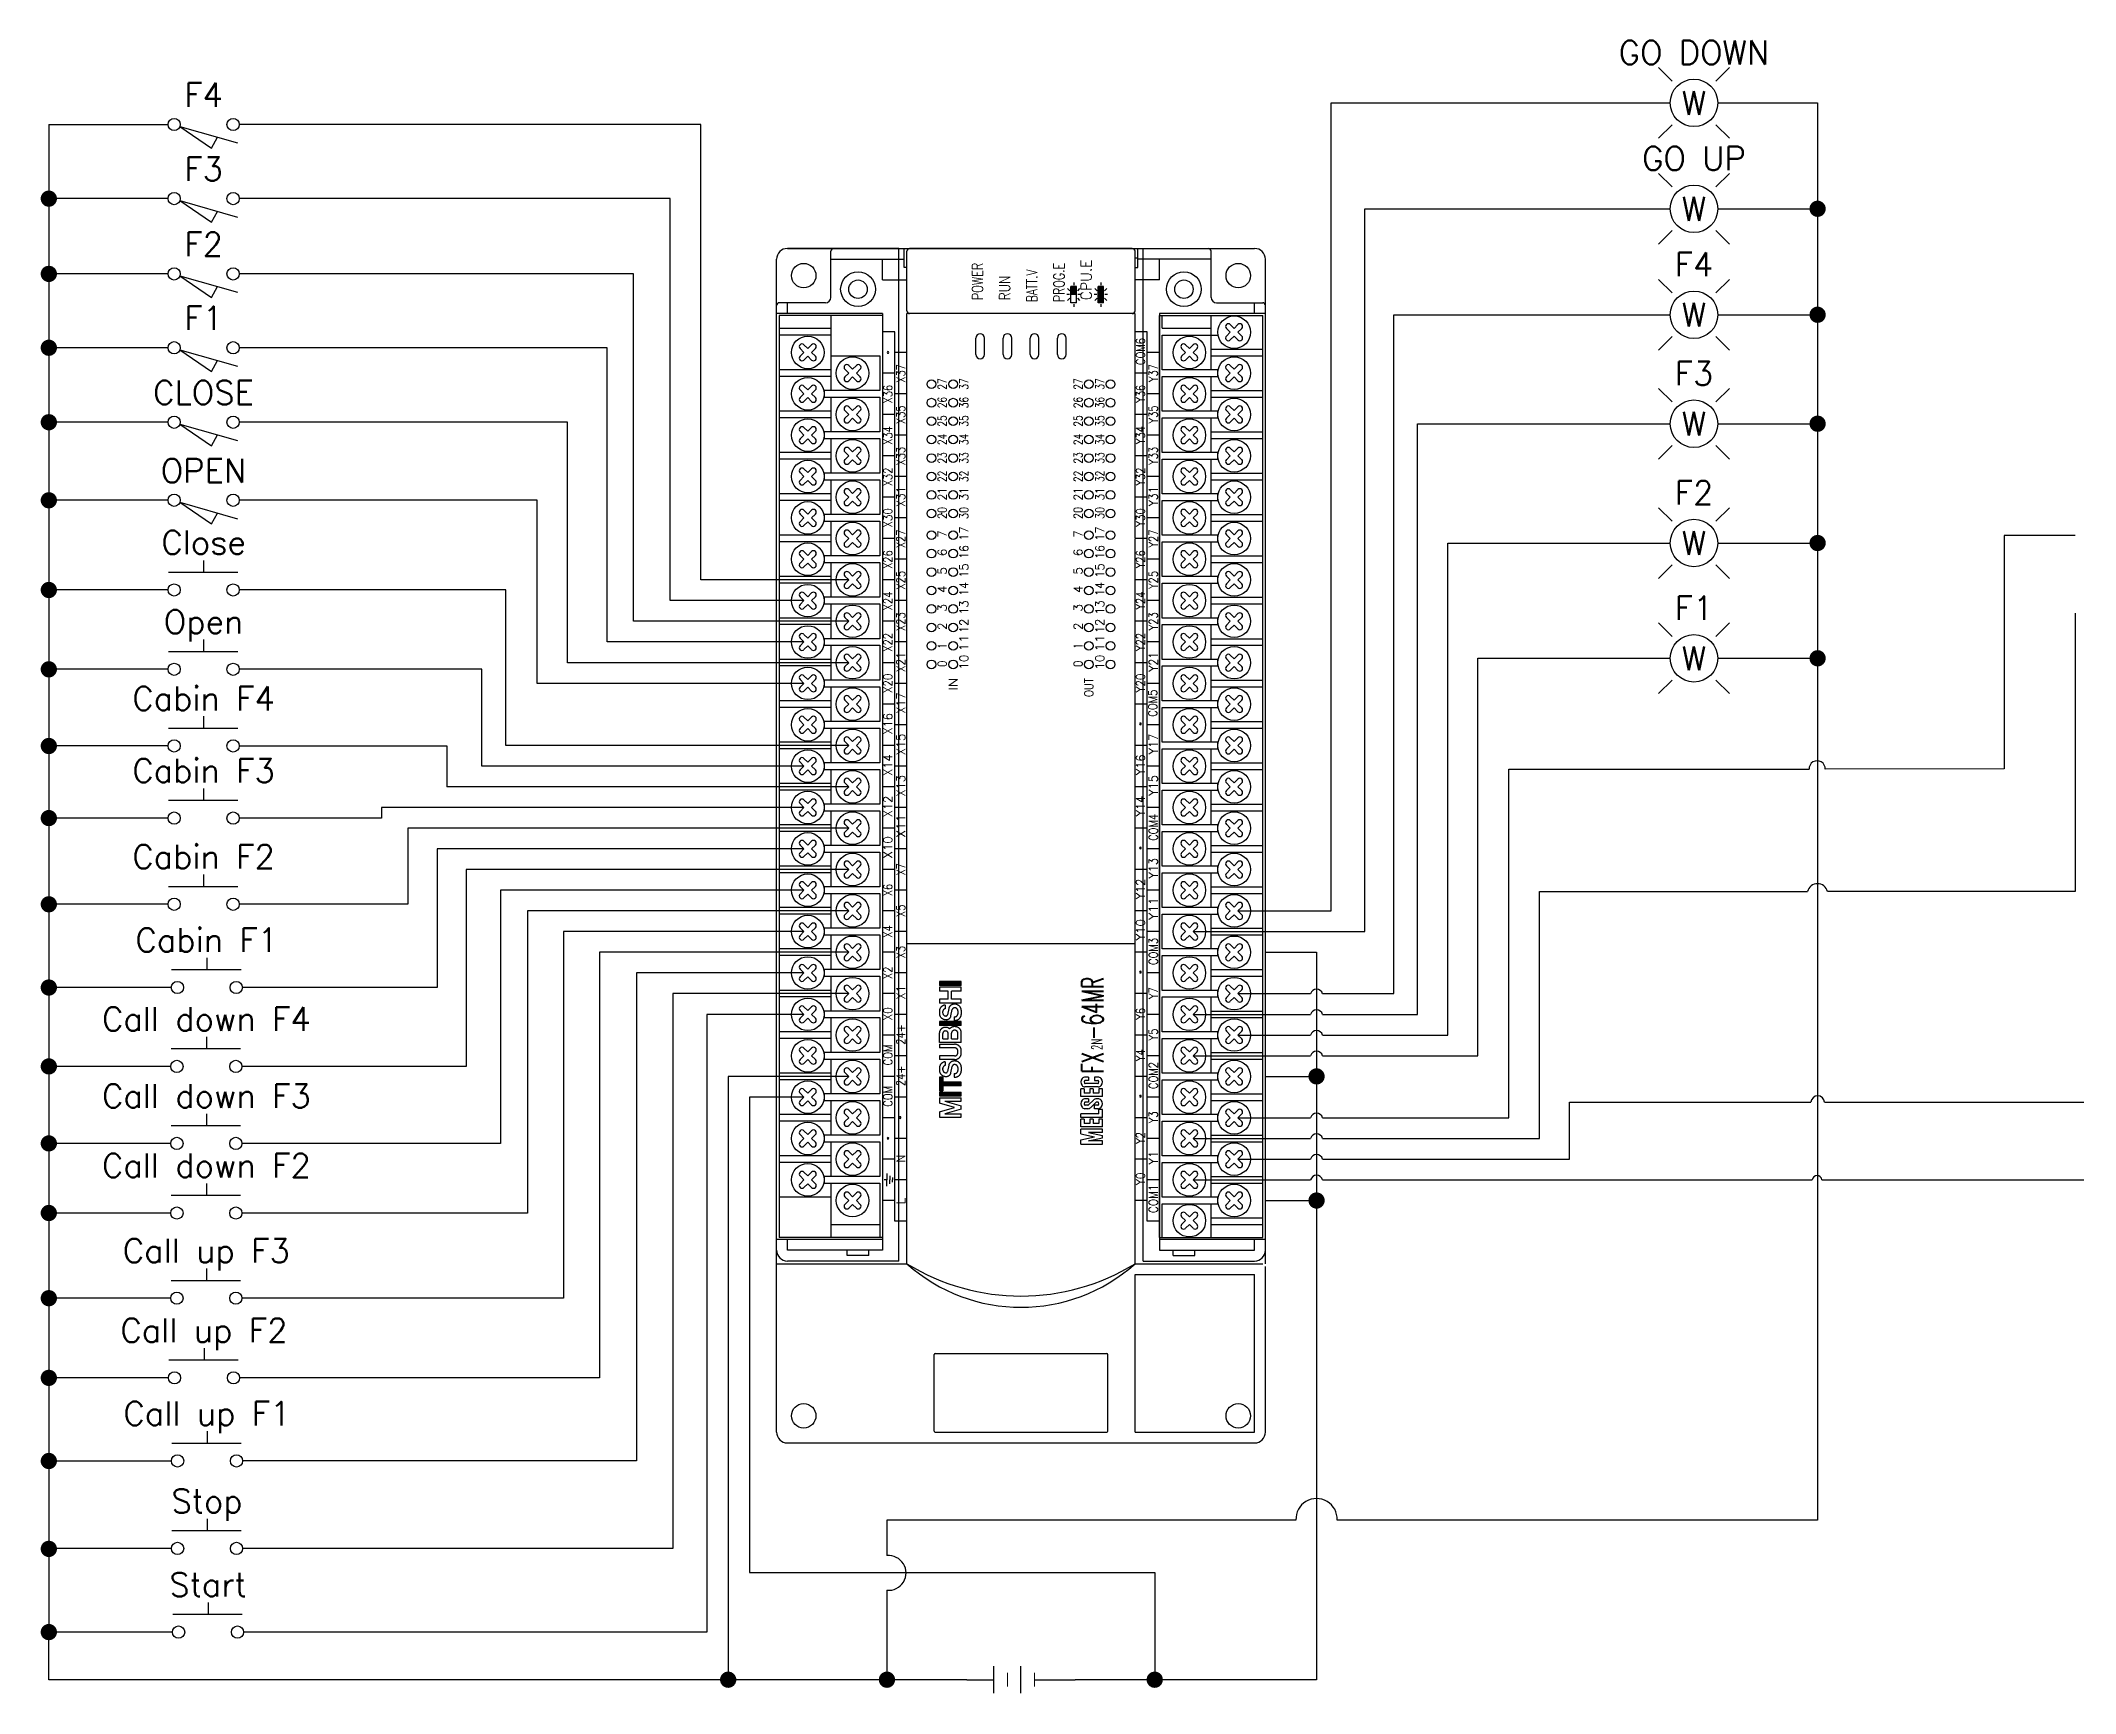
# Model space of a CAD drawing. Extents: x -221 to 865, y 200 to 912.
# Drawn here: x -220.7 to 153.9, y 208.1 to 512.5 of the extents above; entities that cross this region are included whole.
import ezdxf
from ezdxf.enums import TextEntityAlignment as Align

# ---------------------------------------------------------------- set-up
doc = ezdxf.new("R2010")
doc.units = 0
doc.header["$MEASUREMENT"] = 0
doc.layers.get('0').update_dxf_attribs({"linetype": 'CONTINUOUS'})
for name, color, linetype in [('MISC', 7, 'CONTINUOUS'), ('SYMS', 7, 'CONTINUOUS'), ('TAGS', 150, 'CONTINUOUS')]:
    doc.layers.add(name, color=color, linetype=linetype)
doc.styles.get("Standard").update_dxf_attribs({"font": 'txt', "bigfont": 'BIGFONT'})
doc.styles.add('WD', font='romans.shx')

msp = doc.modelspace()

# ---------------------------------------------------------------- texts
at = {"color": 7, "linetype": 'Continuous'}
for s, height, width, p in [('CPU.E', 2, 0.942875, (-27.26, 464.7)), ('POWER', 2, 0.7543, (-47.26, 464.7)), ('RUN', 2, 0.814313, (-42.26, 464.7)), ('BATT.V', 2, 0.70784, (-37.26, 464.35)), ('PROG.E', 2, 0.7393, (-32.26, 464.35)), ('COM6', 1.6, 0.833333, (-17.46, 452.77)), ('X37', 1.6, 0.833333, (-61.59, 449.51)), ('27', 1.6, 0.754286, (-53.96, 448.23)), ('37', 1.6, 0.754286, (-49.96, 448.23)), ('27', 1.6, 0.754286, (-28.96, 448.23)), ('37', 1.6, 0.754286, (-24.96, 448.23)), ('Y37', 1.6, 0.833333, (-15.09, 449.63)), ('X36', 1.6, 0.833333, (-63.96, 445.7)), ('26', 1.6, 0.754286, (-53.96, 444.83)), ('36', 1.6, 0.754286, (-49.96, 444.83)), ('26', 1.6, 0.754286, (-28.96, 444.83)), ('36', 1.6, 0.754286, (-24.96, 444.83)), ('Y36', 1.6, 0.833333, (-17.46, 445.82)), ('X35', 1.6, 0.833333, (-61.59, 441.89)), ('25', 1.6, 0.754286, (-53.96, 441.43)), ('35', 1.6, 0.754286, (-49.96, 441.43)), ('25', 1.6, 0.754286, (-28.96, 441.43)), ('35', 1.6, 0.754286, (-24.96, 441.43)), ('Y35', 1.6, 0.833333, (-15.09, 442.01)), ('X34', 1.6, 0.833333, (-63.96, 438.08)), ('24', 1.6, 0.754286, (-53.96, 438.03)), ('34', 1.6, 0.754286, (-49.96, 438.03)), ('24', 1.6, 0.754286, (-28.96, 438.03)), ('34', 1.6, 0.754286, (-24.96, 438.03)), ('Y34', 1.6, 0.833333, (-17.46, 438.2)), ('X33', 1.6, 0.833333, (-61.59, 434.27)), ('23', 1.6, 0.754286, (-53.96, 434.63)), ('33', 1.6, 0.754286, (-49.96, 434.63)), ('23', 1.6, 0.754286, (-28.96, 434.63)), ('33', 1.6, 0.754286, (-24.96, 434.63)), ('Y33', 1.6, 0.833333, (-15.09, 434.39)), ('X32', 1.6, 0.833333, (-63.96, 430.46)), ('22', 1.6, 0.754286, (-53.96, 431.23)), ('32', 1.6, 0.754286, (-49.96, 431.23)), ('22', 1.6, 0.754286, (-28.96, 431.23)), ('32', 1.6, 0.754286, (-24.96, 431.23)), ('Y32', 1.6, 0.833333, (-17.46, 430.58)), ('X31', 1.6, 0.909091, (-61.59, 426.65)), ('21', 1.6, 0.87033, (-53.96, 427.83)), ('31', 1.6, 0.87033, (-49.96, 427.83)), ('21', 1.6, 0.87033, (-28.96, 427.83)), ('31', 1.6, 0.87033, (-24.96, 427.83)), ('Y31', 1.6, 0.909091, (-15.09, 426.77)), ('X30', 1.6, 0.869565, (-63.96, 422.84)), ('20', 1.6, 0.808163, (-53.96, 424.43)), ('30', 1.6, 0.808163, (-49.96, 424.43)), ('20', 1.6, 0.808163, (-28.96, 424.43)), ('30', 1.6, 0.808163, (-24.96, 424.43)), ('Y30', 1.6, 0.869565, (-17.46, 422.96)), ('X27', 1.6, 0.833333, (-61.59, 419.03)), ('17', 1.6, 0.942857, (-49.96, 420.43)), ('17', 1.6, 0.942857, (-24.96, 420.43)), ('Y27', 1.6, 0.833333, (-15.09, 419.15)), ('X26', 1.6, 0.833333, (-63.96, 415.22)), ('16', 1.6, 0.942857, (-49.96, 417.03)), ('15', 1.6, 0.942857, (-49.96, 413.63)), ('16', 1.6, 0.942857, (-24.96, 417.03)), ('15', 1.6, 0.942857, (-24.96, 413.63)), ('Y26', 1.6, 0.833333, (-17.46, 415.34)), ('X25', 1.6, 0.833333, (-61.59, 411.41)), ('14', 1.6, 0.942857, (-49.96, 410.23)), ('14', 1.6, 0.942857, (-24.96, 410.23)), ('Y25', 1.6, 0.833333, (-15.09, 411.53)), ('X24', 1.6, 0.833333, (-63.96, 407.6)), ('13', 1.6, 0.942857, (-49.96, 406.83)), ('13', 1.6, 0.942857, (-24.96, 406.83)), ('Y24', 1.6, 0.833333, (-17.46, 407.72)), ('X23', 1.6, 0.833333, (-61.59, 403.79)), ('12', 1.6, 0.942857, (-49.96, 403.43)), ('12', 1.6, 0.942857, (-24.96, 403.43)), ('Y23', 1.6, 0.833333, (-15.09, 403.91)), ('X22', 1.6, 0.833333, (-63.96, 399.98)), ('1', 1.6, 0.666667, (-53.96, 400.57)), ('11', 1.6, 1.131429, (-49.96, 400.03)), ('1', 1.6, 0.666667, (-28.96, 400.57)), ('11', 1.6, 1.131429, (-24.96, 400.03)), ('Y22', 1.6, 0.833333, (-17.46, 400.1)), ('X21', 1.6, 0.909091, (-61.59, 396.17)), ('0', 1.6, 0.833333, (-53.96, 397.17)), ('10', 1.6, 1.028571, (-49.96, 396.63)), ('0', 1.6, 0.833333, (-28.96, 397.17)), ('10', 1.6, 1.028571, (-24.96, 396.63)), ('Y21', 1.6, 0.909091, (-15.09, 396.29)), ('X20', 1.6, 0.869565, (-63.96, 392.36)), ('IN', 1.6, 1.125, (-51.96, 392.84)), ('OUT', 1.6, 0.84375, (-26.96, 391.64)), ('Y20', 1.6, 0.869565, (-17.46, 392.48)), ('X17', 1.6, 0.952381, (-61.59, 388.55)), ('COM5', 1.6, 0.833333, (-15.21, 388)), ('X16', 1.6, 0.952381, (-63.96, 384.74)), ('X15', 1.6, 0.952381, (-61.59, 380.93)), ('Y17', 1.6, 0.952381, (-15.09, 381.05)), ('X14', 1.6, 0.952381, (-63.96, 377.12)), ('Y16', 1.6, 0.952381, (-17.46, 377.24)), ('X13', 1.6, 0.952381, (-61.59, 373.31)), ('Y15', 1.6, 0.952381, (-15.09, 373.43)), ('X12', 1.6, 0.952381, (-63.96, 369.5)), ('Y14', 1.6, 0.952381, (-17.46, 369.62)), ('X11', 1.6, 1.052632, (-61.59, 365.69)), ('COM4', 1.6, 0.833333, (-15.09, 365.14)), ('X7', 1.6, 0.833333, (-61.59, 358.74)), ('Y13', 1.6, 0.952381, (-15.09, 358.19)), ('X6', 1.6, 0.833333, (-63.96, 354.93)), ('Y12', 1.6, 0.952381, (-17.46, 354.38)), ('X5', 1.6, 0.833333, (-61.59, 351.12)), ('Y11', 1.6, 1.052632, (-15.09, 350.57)), ('X4', 1.6, 0.833333, (-63.96, 347.31)), ('X3', 1.6, 0.833333, (-61.59, 343.5)), ('COM3', 1.6, 0.833333, (-15.09, 342.28)), ('X2', 1.6, 0.833333, (-63.96, 339.69)), ('X1', 1.6, 0.961538, (-61.59, 335.88)), ('FX -64MR', 4, 0.611563, (-25.05, 322.27)), ('Y7', 1.6, 0.833333, (-15.09, 335.99)), ('X0', 1.6, 0.892857, (-63.96, 332.07)), ('Y6', 1.6, 0.833333, (-17.46, 332.18)), ('24+', 1.6, 0.833333, (-61.59, 327.59)), ('Y5', 1.6, 0.833333, (-15.09, 328.37)), ('COM', 1.6, 0.833333, (-63.96, 323.78)), ('2N', 2, 0.564718, (-25.3, 326.62)), ('Y4', 1.6, 0.833333, (-17.46, 324.56)), ('24+', 1.6, 0.833333, (-61.59, 319.97)), ('COM2', 1.6, 0.833333, (-15.09, 319.42)), ('COM', 1.6, 0.833333, (-63.96, 316.16)), ('Y3', 1.6, 0.833333, (-15.09, 313.13)), ('Y2', 1.6, 0.833333, (-17.46, 309.32)), ('Y1', 1.6, 0.961538, (-15.09, 305.51)), ('Y0', 1.6, 0.892857, (-17.46, 301.7)), ('COM1', 1.6, 0.887097, (-15.09, 296.56))]:
    msp.add_text(s, height=height, rotation=90, dxfattribs=dict(at, width=width)).set_placement(p)
for s, p in [('7', (-53.96, 420.97)), ('7', (-28.96, 420.97)), ('6', (-53.96, 417.57)), ('6', (-28.96, 417.57)), ('5', (-53.96, 414.17)), ('5', (-28.96, 414.17)), ('4', (-53.96, 410.77)), ('3', (-53.96, 407.37)), ('4', (-28.96, 410.77)), ('3', (-28.96, 407.37)), ('2', (-53.96, 403.97)), ('2', (-28.96, 403.97)), ('X10', (-63.96, 361.88)), ('Y10', (-17.46, 346.76)), ('N', (-61.59, 305.84)), ('L', (-61.59, 298.22))]:
    msp.add_text(s, height=1.6, rotation=90, dxfattribs=at).set_placement(p)

# ---------------------------------------------------------------- blocks, each defined once
blk = doc.blocks.new('HPB11')
for p, q in [((0, 0.156), (0, 0.094)), ((-0.185, 0.094), (0.18, 0.094))]:
    blk.add_line(p, q)
for centre in [(-0.155, 0), (0.155, 0)]:
    blk.add_circle(centre, 0.0322)
at = {"style": 'WD', "width": 0.7}
for tag, p in [('INST', (0, 0.826)), ('LOC', (0, 0.656)), ('DESC1', (0, 0.5)), ('DESC2', (0, 0.344)), ('XREF', (0, -0.219))]:
    blk.add_attdef(tag, text='', height=0.125, dxfattribs=at).set_placement(p, align=Align.CENTER)
at = {"style": 'WD'}
blk.add_attdef('TAG1', text='', height=0.125, dxfattribs=at).set_placement((0, 0.188), align=Align.CENTER)
for tag, p in [('X2LINK', (0, 0.219)), ('X8LINK', (0, 0))]:
    blk.add_attdef(tag, p, '', height=0.01, dxfattribs=at)
for tag, p, height, flags in [('FAMILY', (0.205, 0.152), 0.01, 9), ('CONTACT', (0.205, 0.136), 0.01, 1), ('X4TERM01', (-0.188, 0), 0.0125, 1), ('X1TERM02', (0.188, 0), 0.0125, 1)]:
    blk.add_attdef(tag, p, '', height=height, dxfattribs=dict(at, flags=flags))
at = {"linetype": 'Continuous', "style": 'WD', "flags": 9}
for tag, p in [('CAT', (0.23, 0.108)), ('ASSYCODE', (0.23, 0.071)), ('MFG', (0.228, 0.089))]:
    blk.add_attdef(tag, text='', height=0.01, dxfattribs=at).set_placement(p, align=Align.CENTER)
at = {"linetype": 'Continuous', "style": 'WD', "flags": 8}
blk.add_attdef('TERM01', text='', height=0.125, dxfattribs=at).set_placement((-0.25, -0.031), align=Align.TOP_RIGHT)
blk.add_attdef('TERM02', text='', height=0.125, dxfattribs=at).set_placement((0.25, -0.031), align=Align.TOP_LEFT)
blk = doc.blocks.new('HLS11')
at = {"linetype": 'Continuous'}
for p, q in [((-0.125, -0.01), (0.041, -0.124)), ((-0.125, -0.01), (0.179, -0.097)), ((0.041, -0.124), (0.073, -0.067))]:
    blk.add_line(p, q, dxfattribs=at)
for centre in [(-0.155, 0), (0.155, 0)]:
    blk.add_circle(centre, 0.0322)
at = {"style": 'WD', "width": 0.7}
for tag, p in [('INST', (0, 0.719)), ('LOC', (0, 0.562)), ('DESC1', (0, 0.406)), ('DESC2', (0, 0.25)), ('XREF', (0, -0.299)), ('WDTAGALT', (0.006, -0.438))]:
    blk.add_attdef(tag, text='', height=0.125, dxfattribs=at).set_placement(p, align=Align.CENTER)
at = {"style": 'WD'}
blk.add_attdef('TAG1', text='', height=0.125, dxfattribs=at).set_placement((0, 0.094), align=Align.CENTER)
for tag, p, height, flags in [('X4TERM01', (-0.188, 0), 0.0125, 1), ('FAMILY', (0.038, 0.037), 0.01, 9), ('CONTACT', (0.038, 0.02), 0.01, 1), ('X1TERM02', (0.188, 0), 0.0125, 1)]:
    blk.add_attdef(tag, p, '', height=height, dxfattribs=dict(at, flags=flags))
for tag, p in [('X2LINK', (0, 0.031)), ('X8LINK', (0, -0.156))]:
    blk.add_attdef(tag, p, '', height=0.01, dxfattribs=at)
at = {"linetype": 'Continuous', "style": 'WD', "flags": 9}
for tag, p in [('CAT', (0.063, -0.007)), ('ASSYCODE', (0.062, -0.047)), ('MFG', (0.063, -0.027))]:
    blk.add_attdef(tag, text='', height=0.01, dxfattribs=at).set_placement(p, align=Align.CENTER)
at = {"linetype": 'Continuous', "style": 'WD', "flags": 8}
blk.add_attdef('TERM01', text='', height=0.125, dxfattribs=at).set_placement((-0.25, -0.031), align=Align.TOP_RIGHT)
blk.add_attdef('TERM02', text='', height=0.125, dxfattribs=at).set_placement((0.25, -0.031), align=Align.TOP_LEFT)
blk = doc.blocks.new('HLT1W')
for p, q in [((-0.115, 0.115), (-0.186, 0.186)), ((0.115, 0.115), (0.186, 0.186)), ((-0.115, -0.115), (-0.186, -0.186)), ((0.115, -0.115), (0.186, -0.186))]:
    blk.add_line(p, q)
blk.add_circle((0, 0), 0.125)
at = {"style": 'WD', "width": 0.7}
for tag, p in [('INST', (0.006, 0.528)), ('LOC', (0.006, 0.359))]:
    blk.add_attdef(tag, text='', height=0.125, dxfattribs=at).set_placement(p, align=Align.CENTER)
at = {"style": 'WD'}
blk.add_attdef('TAG1', text='', height=0.125, dxfattribs=at).set_placement((0, 0.202), align=Align.CENTER)
at = {"style": 'WD', "flags": 9}
blk.add_attdef('FAMILY', text='', height=0.01, dxfattribs=at).set_placement((-0.005, 0.161), align=Align.CENTER)
at = {"linetype": 'Continuous', "style": 'WD', "flags": 1}
for tag, p in [('MFG', (0, 0.121)), ('CAT', (0, 0.14))]:
    blk.add_attdef(tag, text='', height=0.01, dxfattribs=at).set_placement(p, align=Align.MIDDLE)
at = {"style": 'WD'}
for tag, p, width in [('DESC1', (1.125, 0), 0.9), ('WDTAGALT', (1.125, -0.312), 0.7)]:
    blk.add_attdef(tag, p, '', height=0.125, dxfattribs=dict(at, width=width))
blk.add_attdef('COLOR', text='', height=0.125, dxfattribs=at).set_placement((0, 0), align=Align.MIDDLE)
at = {"style": 'WD', "flags": 1}
for tag, p in [('X4TERM01', (-0.125, 0)), ('X1TERM02', (0.125, 0))]:
    blk.add_attdef(tag, p, '', height=0.0125, dxfattribs=at)
at = {"linetype": 'Continuous', "style": 'WD', "flags": 9}
blk.add_attdef('ASSYCODE', text='', height=0.01, dxfattribs=at).set_placement((-0.001, 0.096), align=Align.CENTER)
at = {"linetype": 'Continuous', "style": 'WD', "flags": 8}
blk.add_attdef('TERM01', text='', height=0.125, dxfattribs=at).set_placement((-0.175, -0.031), align=Align.TOP_RIGHT)
blk.add_attdef('TERM02', text='', height=0.125, dxfattribs=at).set_placement((0.175, -0.031), align=Align.TOP_LEFT)
at = {"style": 'WD', "width": 0.9}
blk.add_attdef('DESC2', text='', height=0.125, dxfattribs=at).set_placement((1.125, -0.031), align=Align.TOP_LEFT)

# ---------------------------------------------------------------- hatches: boundary and pattern name
at = {"linetype": 'Continuous'}
h = msp.add_hatch(color=256, dxfattribs=at)
h.dxf.hatch_style = 1
h.paths.add_polyline_path([(-219.25, 484.92), (-219.25, 483.42), (-217.75, 483.42, 0.414214)])
h.paths.add_polyline_path([(-217.75, 483.42), (-219.25, 483.42), (-219.25, 481.92, 0.414214)])
h.paths.add_polyline_path([(-219.25, 483.42), (-219.25, 484.92, 0.414214), (-220.75, 483.42, 0.414214), (-219.25, 481.92)])
h = msp.add_hatch(color=256, dxfattribs=at)
h.dxf.hatch_style = 1
h.paths.add_polyline_path([(106.41, 483.05), (106.41, 481.55), (107.91, 481.55, 0.414214)])
h.paths.add_polyline_path([(107.91, 481.55), (106.41, 481.55), (106.41, 480.05, 0.414214)])
h.paths.add_polyline_path([(106.41, 481.55), (106.41, 483.05, 0.414214), (104.91, 481.55, 0.414214), (106.41, 480.05)])
h = msp.add_hatch(color=256, dxfattribs=at)
h.dxf.hatch_style = 1
h.paths.add_polyline_path([(-219.25, 471.06), (-219.25, 469.56), (-217.75, 469.56, 0.414214)])
h.paths.add_polyline_path([(-217.75, 469.56), (-219.25, 469.56), (-219.25, 468.06, 0.414214)])
h.paths.add_polyline_path([(-219.25, 469.56), (-219.25, 471.06, 0.414214), (-220.75, 469.56, 0.414214), (-219.25, 468.06)])
h = msp.add_hatch(color=256, dxfattribs=at)
h.dxf.hatch_style = 1
h.paths.add_polyline_path([(106.41, 463.53), (106.41, 462.03), (107.91, 462.03, 0.414214)])
h.paths.add_polyline_path([(107.91, 462.03), (106.41, 462.03), (106.41, 460.53, 0.414214)])
h.paths.add_polyline_path([(106.41, 462.03), (106.41, 463.53, 0.414214), (104.91, 462.03, 0.414214), (106.41, 460.53)])
h = msp.add_hatch(color=256, dxfattribs=at)
h.dxf.hatch_style = 1
h.paths.add_polyline_path([(-219.25, 457.45), (-219.25, 455.95), (-217.75, 455.95, 0.414214)])
h.paths.add_polyline_path([(-217.75, 455.95), (-219.25, 455.95), (-219.25, 454.45, 0.414214)])
h.paths.add_polyline_path([(-219.25, 455.95), (-219.25, 457.45, 0.414214), (-220.75, 455.95, 0.414214), (-219.25, 454.45)])
h = msp.add_hatch(color=256, dxfattribs=at)
h.dxf.hatch_style = 1
h.paths.add_polyline_path([(-219.25, 443.74), (-219.25, 442.24), (-217.75, 442.24, 0.414214)])
h.paths.add_polyline_path([(-217.75, 442.24), (-219.25, 442.24), (-219.25, 440.74, 0.414214)])
h.paths.add_polyline_path([(-219.25, 442.24), (-219.25, 443.74, 0.414214), (-220.75, 442.24, 0.414214), (-219.25, 440.74)])
h = msp.add_hatch(color=256, dxfattribs=at)
h.dxf.hatch_style = 1
h.paths.add_polyline_path([(106.41, 443.46), (106.41, 441.96), (107.91, 441.96, 0.414214)])
h.paths.add_polyline_path([(107.91, 441.96), (106.41, 441.96), (106.41, 440.46, 0.414214)])
h.paths.add_polyline_path([(106.41, 441.96), (106.41, 443.46, 0.414214), (104.91, 441.96, 0.414214), (106.41, 440.46)])
h = msp.add_hatch(color=256, dxfattribs=at)
h.dxf.hatch_style = 1
h.paths.add_polyline_path([(-219.25, 429.36), (-219.25, 427.86), (-217.75, 427.86, 0.414214)])
h.paths.add_polyline_path([(-217.75, 427.86), (-219.25, 427.86), (-219.25, 426.36, 0.414214)])
h.paths.add_polyline_path([(-219.25, 427.86), (-219.25, 429.36, 0.414214), (-220.75, 427.86, 0.414214), (-219.25, 426.36)])
h = msp.add_hatch(color=256, dxfattribs=at)
h.dxf.hatch_style = 1
h.paths.add_polyline_path([(106.41, 421.49), (106.41, 419.99), (107.91, 419.99, 0.414214)])
h.paths.add_polyline_path([(107.91, 419.99), (106.41, 419.99), (106.41, 418.49, 0.414214)])
h.paths.add_polyline_path([(106.41, 419.99), (106.41, 421.49, 0.414214), (104.91, 419.99, 0.414214), (106.41, 418.49)])
h = msp.add_hatch(color=256, dxfattribs=at)
h.dxf.hatch_style = 1
h.paths.add_polyline_path([(-219.25, 412.84), (-219.25, 411.34), (-217.75, 411.34, 0.414214)])
h.paths.add_polyline_path([(-217.75, 411.34), (-219.25, 411.34), (-219.25, 409.84, 0.414214)])
h.paths.add_polyline_path([(-219.25, 411.34), (-219.25, 412.84, 0.414214), (-220.75, 411.34, 0.414214), (-219.25, 409.84)])
h = msp.add_hatch(color=256, dxfattribs=at)
h.dxf.hatch_style = 1
h.paths.add_polyline_path([(-219.25, 398.23), (-219.25, 396.73), (-217.75, 396.73, 0.414214)])
h.paths.add_polyline_path([(-217.75, 396.73), (-219.25, 396.73), (-219.25, 395.23, 0.414214)])
h.paths.add_polyline_path([(-219.25, 396.73), (-219.25, 398.23, 0.414214), (-220.75, 396.73, 0.414214), (-219.25, 395.23)])
h = msp.add_hatch(color=256, dxfattribs=at)
h.dxf.hatch_style = 1
h.paths.add_polyline_path([(106.41, 400.26), (106.41, 398.76), (107.91, 398.76, 0.414214)])
h.paths.add_polyline_path([(107.91, 398.76), (106.41, 398.76), (106.41, 397.26, 0.414214)])
h.paths.add_polyline_path([(106.41, 398.76), (106.41, 400.26, 0.414214), (104.91, 398.76, 0.414214), (106.41, 397.26)])
h = msp.add_hatch(color=256, dxfattribs=at)
h.dxf.hatch_style = 1
h.paths.add_polyline_path([(-219.25, 384.11), (-219.25, 382.61), (-217.75, 382.61, 0.414214)])
h.paths.add_polyline_path([(-217.75, 382.61), (-219.25, 382.61), (-219.25, 381.11, 0.414214)])
h.paths.add_polyline_path([(-219.25, 382.61), (-219.25, 384.11, 0.414214), (-220.75, 382.61, 0.414214), (-219.25, 381.11)])
h = msp.add_hatch(color=256, dxfattribs=at)
h.dxf.hatch_style = 1
h.paths.add_polyline_path([(-219.25, 370.83), (-219.25, 369.33), (-217.75, 369.33, 0.414214)])
h.paths.add_polyline_path([(-217.75, 369.33), (-219.25, 369.33), (-219.25, 367.83, 0.414214)])
h.paths.add_polyline_path([(-219.25, 369.33), (-219.25, 370.83, 0.414214), (-220.75, 369.33, 0.414214), (-219.25, 367.83)])
h = msp.add_hatch(color=256, dxfattribs=at)
h.dxf.hatch_style = 1
h.paths.add_polyline_path([(-219.25, 354.95), (-219.25, 353.45), (-217.75, 353.45, 0.414214)])
h.paths.add_polyline_path([(-217.75, 353.45), (-219.25, 353.45), (-219.25, 351.95, 0.414214)])
h.paths.add_polyline_path([(-219.25, 353.45), (-219.25, 354.95, 0.414214), (-220.75, 353.45, 0.414214), (-219.25, 351.95)])
h = msp.add_hatch(color=256, dxfattribs=at)
h.dxf.hatch_style = 1
h.paths.add_polyline_path([(-219.25, 339.62), (-219.25, 338.12), (-217.75, 338.12, 0.414214)])
h.paths.add_polyline_path([(-217.75, 338.12), (-219.25, 338.12), (-219.25, 336.62, 0.414214)])
h.paths.add_polyline_path([(-219.25, 338.12), (-219.25, 339.62, 0.414214), (-220.75, 338.12, 0.414214), (-219.25, 336.62)])
h = msp.add_hatch(color=256, dxfattribs=at)
h.dxf.hatch_style = 1
h.paths.add_polyline_path([(-219.25, 325.09), (-219.25, 323.59), (-217.75, 323.59, 0.414214)])
h.paths.add_polyline_path([(-217.75, 323.59), (-219.25, 323.59), (-219.25, 322.09, 0.414214)])
h.paths.add_polyline_path([(-219.25, 323.59), (-219.25, 325.09, 0.414214), (-220.75, 323.59, 0.414214), (-219.25, 322.09)])
h = msp.add_hatch(color=256, dxfattribs=at)
h.dxf.hatch_style = 1
h.paths.add_polyline_path([(14.16, 323.25), (14.16, 321.75), (15.66, 321.75, 0.414214)])
h.paths.add_polyline_path([(15.66, 321.75), (14.16, 321.75), (14.16, 320.25, 0.414214)])
h.paths.add_polyline_path([(14.16, 321.75), (14.16, 323.25, 0.414214), (12.66, 321.75, 0.414214), (14.16, 320.25)])
h = msp.add_hatch(color=256, dxfattribs=at)
h.dxf.hatch_style = 1
h.paths.add_polyline_path([(-219.25, 310.91), (-219.25, 309.41), (-217.75, 309.41, 0.414214)])
h.paths.add_polyline_path([(-217.75, 309.41), (-219.25, 309.41), (-219.25, 307.91, 0.414214)])
h.paths.add_polyline_path([(-219.25, 309.41), (-219.25, 310.91, 0.414214), (-220.75, 309.41, 0.414214), (-219.25, 307.91)])
h = msp.add_hatch(color=256, dxfattribs=at)
h.dxf.hatch_style = 1
h.paths.add_polyline_path([(14.16, 300.39), (14.16, 298.89), (15.66, 298.89, 0.414214)])
h.paths.add_polyline_path([(15.66, 298.89), (14.16, 298.89), (14.16, 297.39, 0.414214)])
h.paths.add_polyline_path([(14.16, 298.89), (14.16, 300.39, 0.414214), (12.66, 298.89, 0.414214), (14.16, 297.39)])
h = msp.add_hatch(color=256, dxfattribs=at)
h.dxf.hatch_style = 1
h.paths.add_polyline_path([(-219.25, 298.09), (-219.25, 296.59), (-217.75, 296.59, 0.414214)])
h.paths.add_polyline_path([(-217.75, 296.59), (-219.25, 296.59), (-219.25, 295.09, 0.414214)])
h.paths.add_polyline_path([(-219.25, 296.59), (-219.25, 298.09, 0.414214), (-220.75, 296.59, 0.414214), (-219.25, 295.09)])
h = msp.add_hatch(color=256, dxfattribs=at)
h.dxf.hatch_style = 1
h.paths.add_polyline_path([(-219.25, 282.4), (-219.25, 280.9), (-217.75, 280.9, 0.414214)])
h.paths.add_polyline_path([(-217.75, 280.9), (-219.25, 280.9), (-219.25, 279.4, 0.414214)])
h.paths.add_polyline_path([(-219.25, 280.9), (-219.25, 282.4, 0.414214), (-220.75, 280.9, 0.414214), (-219.25, 279.4)])
h = msp.add_hatch(color=256, dxfattribs=at)
h.dxf.hatch_style = 1
h.paths.add_polyline_path([(-219.25, 267.73), (-219.25, 266.23), (-217.75, 266.23, 0.414214)])
h.paths.add_polyline_path([(-217.75, 266.23), (-219.25, 266.23), (-219.25, 264.73, 0.414214)])
h.paths.add_polyline_path([(-219.25, 266.23), (-219.25, 267.73, 0.414214), (-220.75, 266.23, 0.414214), (-219.25, 264.73)])
h = msp.add_hatch(color=256, dxfattribs=at)
h.dxf.hatch_style = 1
h.paths.add_polyline_path([(-219.25, 252.41), (-219.25, 250.91), (-217.75, 250.91, 0.414214)])
h.paths.add_polyline_path([(-217.75, 250.91), (-219.25, 250.91), (-219.25, 249.41, 0.414214)])
h.paths.add_polyline_path([(-219.25, 250.91), (-219.25, 252.41, 0.414214), (-220.75, 250.91, 0.414214), (-219.25, 249.41)])
h = msp.add_hatch(color=256, dxfattribs=at)
h.dxf.hatch_style = 1
h.paths.add_polyline_path([(-219.25, 236.23), (-219.25, 234.73), (-217.75, 234.73, 0.414214)])
h.paths.add_polyline_path([(-217.75, 234.73), (-219.25, 234.73), (-219.25, 233.23, 0.414214)])
h.paths.add_polyline_path([(-219.25, 234.73), (-219.25, 236.23, 0.414214), (-220.75, 234.73, 0.414214), (-219.25, 233.23)])
h = msp.add_hatch(color=256, dxfattribs=at)
h.dxf.hatch_style = 1
h.paths.add_polyline_path([(-219.25, 220.9), (-219.25, 219.4), (-217.75, 219.4, 0.414214)])
h.paths.add_polyline_path([(-217.75, 219.4), (-219.25, 219.4), (-219.25, 217.9, 0.414214)])
h.paths.add_polyline_path([(-219.25, 219.4), (-219.25, 220.9, 0.414214), (-220.75, 219.4, 0.414214), (-219.25, 217.9)])
h = msp.add_hatch(color=256, dxfattribs=at)
h.dxf.hatch_style = 1
h.paths.add_polyline_path([(-94.17, 212.13), (-94.17, 210.63), (-92.67, 210.63, 0.414214)])
h.paths.add_polyline_path([(-92.67, 210.63), (-94.17, 210.63), (-94.17, 209.13, 0.414214)])
h.paths.add_polyline_path([(-94.17, 210.63), (-94.17, 212.13, 0.414214), (-95.67, 210.63, 0.414214), (-94.17, 209.13)])
h = msp.add_hatch(color=256, dxfattribs=at)
h.dxf.hatch_style = 1
h.paths.add_polyline_path([(-64.94, 212.13), (-64.94, 210.63), (-63.44, 210.63, 0.414214)])
h.paths.add_polyline_path([(-63.44, 210.63), (-64.94, 210.63), (-64.94, 209.13, 0.414214)])
h.paths.add_polyline_path([(-64.94, 210.63), (-64.94, 212.13, 0.414214), (-66.44, 210.63, 0.414214), (-64.94, 209.13)])
h = msp.add_hatch(color=256, dxfattribs=at)
h.dxf.hatch_style = 1
h.paths.add_polyline_path([(-15.63, 212.13), (-15.63, 210.63), (-14.13, 210.63, 0.414214)])
h.paths.add_polyline_path([(-14.13, 210.63), (-15.63, 210.63), (-15.63, 209.13, 0.414214)])
h.paths.add_polyline_path([(-15.63, 210.63), (-15.63, 212.13, 0.414214), (-17.13, 210.63, 0.414214), (-15.63, 209.13)])

# ---------------------------------------------------------------- linework, layer by layer
at = {"linetype": 'Continuous', "lineweight": 30}
for p, q in [((16.88, 501.05), (79.28, 501.05)), ((16.88, 352.23), (16.88, 501.05)), ((88.03, 501.05), (106.41, 501.05)), ((106.41, 501.05), (106.41, 302.7)), ((-219.25, 497.07), (-219.25, 219.4)), ((-219.25, 497.07), (-197.31, 497.07)), ((-99.19, 497.07), (-184.19, 497.07)), ((-99.19, 413.19), (-99.19, 497.07)), ((-197.31, 483.42), (-219.25, 483.42)), ((-104.87, 483.42), (-184.19, 483.42)), ((-104.87, 409.38), (-104.87, 483.42)), ((23.06, 481.55), (79.28, 481.55)), ((23.06, 348.42), (23.06, 481.55)), ((88.03, 481.55), (106.41, 481.55)), ((-197.31, 469.56), (-219.25, 469.56)), ((-111.62, 469.56), (-184.19, 469.56)), ((-111.62, 405.57), (-111.62, 469.56)), ((28.4, 462.03), (79.28, 462.03)), ((28.4, 336.99), (28.4, 462.03)), ((88.03, 462.03), (106.41, 462.03)), ((-197.31, 455.95), (-219.25, 455.95)), ((-116.45, 455.95), (-184.19, 455.95)), ((-116.45, 401.76), (-116.45, 455.95)), ((-197.31, 442.24), (-219.25, 442.24)), ((-123.77, 442.24), (-184.19, 442.24)), ((-123.77, 397.95), (-123.77, 442.24)), ((32.74, 441.96), (79.28, 441.96)), ((32.74, 333.18), (32.74, 441.96)), ((88.03, 441.96), (106.41, 441.96)), ((-197.31, 427.86), (-219.25, 427.86)), ((-129.34, 427.86), (-184.19, 427.86)), ((-129.34, 394.14), (-129.34, 427.86)), ((38.3, 419.99), (79.28, 419.99)), ((38.3, 329.37), (38.3, 419.99)), ((88.03, 419.99), (106.41, 419.99)), ((153.86, 421.39), (140.78, 421.39)), ((140.78, 421.39), (140.78, 378.4)), ((-71.97, 413.19), (-99.19, 413.19)), ((-197.31, 411.34), (-219.25, 411.34)), ((-135.13, 411.34), (-184.19, 411.34)), ((-135.13, 382.71), (-135.13, 411.34)), ((-80.22, 409.38), (-104.87, 409.38)), ((-71.97, 405.57), (-111.62, 405.57)), ((153.86, 407.09), (153.86, 355.78)), ((-80.22, 401.76), (-116.45, 401.76)), ((-71.97, 397.95), (-123.77, 397.95)), ((43.87, 398.76), (79.28, 398.76)), ((43.87, 325.56), (43.87, 398.76)), ((88.03, 398.76), (106.41, 398.76)), ((-197.31, 396.73), (-219.25, 396.73)), ((-139.55, 396.73), (-184.19, 396.73)), ((-139.55, 378.9), (-139.55, 396.73)), ((-80.22, 394.14), (-129.34, 394.14)), ((-197.31, 382.61), (-219.25, 382.61)), ((-184.19, 382.61), (-145.96, 382.61)), ((-145.96, 382.61), (-145.96, 375.09)), ((-71.97, 382.71), (-135.13, 382.71)), ((-80.22, 378.9), (-139.55, 378.9)), ((140.78, 378.4), (107.81, 378.32)), ((-71.97, 375.09), (-145.96, 375.09)), ((49.59, 314.13), (49.59, 378.32)), ((49.59, 378.32), (104.84, 378.32)), ((-80.22, 371.28), (-157.98, 371.28)), ((-157.98, 371.28), (-157.98, 369.33)), ((-197.31, 369.33), (-219.25, 369.33)), ((-157.98, 369.33), (-184.19, 369.33)), ((-71.97, 367.47), (-153.18, 367.47)), ((-153.18, 367.47), (-153.18, 353.45)), ((-80.22, 363.66), (-147.72, 363.66)), ((-147.72, 363.66), (-147.72, 338.12)), ((-142.39, 359.85), (-142.39, 323.59)), ((-71.97, 359.85), (-142.39, 359.85)), ((-136.12, 356.04), (-136.12, 309.41)), ((-80.22, 356.04), (-136.12, 356.04)), ((-197.31, 353.45), (-219.25, 353.45)), ((-153.18, 353.45), (-184.19, 353.45)), ((-131.13, 352.23), (-131.13, 296.59)), ((-71.97, 352.23), (-131.13, 352.23)), ((-0.31, 352.23), (16.88, 352.23)), ((55.2, 310.32), (55.2, 355.78)), ((55.2, 355.78), (104.55, 355.78)), ((-124.5, 348.42), (-124.5, 280.9)), ((-80.22, 348.42), (-124.5, 348.42)), ((-8.56, 348.42), (23.06, 348.42)), ((-117.86, 344.61), (-117.86, 266.23)), ((-71.97, 344.61), (-117.86, 344.61)), ((4.77, 344.61), (14.16, 344.61)), ((14.16, 344.61), (14.16, 298.89)), ((-196.72, 338.12), (-219.25, 338.12)), ((-147.72, 338.12), (-183.59, 338.12)), ((-111.03, 340.8), (-111.03, 250.92)), ((-80.22, 340.8), (-111.03, 340.8)), ((-104.39, 336.99), (-104.39, 234.81)), ((-71.97, 336.99), (-104.39, 336.99)), ((-0.31, 336.99), (13.04, 336.99)), ((15.27, 336.99), (28.4, 336.99)), ((-98.1, 333.18), (-98.1, 219.4)), ((-80.22, 333.18), (-98.1, 333.18)), ((-8.56, 333.18), (13.04, 333.18)), ((15.27, 333.18), (32.74, 333.18)), ((-0.31, 329.37), (13.04, 329.37)), ((15.27, 329.37), (38.3, 329.37)), ((-196.8, 323.59), (-219.25, 323.59)), ((-142.39, 323.59), (-183.68, 323.59)), ((-8.56, 325.56), (13.04, 325.56)), ((15.27, 325.56), (43.87, 325.56)), ((-71.97, 321.75), (-94.17, 321.75)), ((-94.17, 321.75), (-94.17, 210.63)), ((4.77, 321.75), (14.16, 321.75)), ((-90.24, 317.94), (-90.24, 230.37)), ((-80.22, 317.94), (-90.24, 317.94)), ((60.75, 306.51), (60.75, 317.01)), ((60.75, 317.01), (105.19, 317.01)), ((107.68, 317.01), (349.33, 317.01)), ((-0.31, 314.13), (13.04, 314.13)), ((15.27, 314.13), (49.59, 314.13)), ((-196.8, 309.41), (-219.25, 309.41)), ((-136.12, 309.41), (-183.68, 309.41)), ((-8.56, 310.32), (13.04, 310.32)), ((15.27, 310.32), (55.2, 310.32)), ((-0.31, 306.51), (13.04, 306.51)), ((15.27, 306.51), (60.75, 306.51)), ((-8.56, 302.7), (13.04, 302.7)), ((15.27, 302.7), (105.43, 302.7)), ((106.41, 302.7), (106.41, 240.04)), ((107.21, 302.7), (374.78, 302.7)), ((-196.8, 296.59), (-219.25, 296.59)), ((-131.13, 296.59), (-183.68, 296.59)), ((4.77, 298.89), (14.16, 298.89)), ((14.16, 298.89), (14.16, 210.63)), ((-196.8, 280.9), (-219.25, 280.9)), ((-124.5, 280.9), (-183.68, 280.9)), ((-197.24, 266.23), (-219.25, 266.23)), ((-117.86, 266.23), (-184.12, 266.23)), ((-196.68, 250.91), (-219.21, 250.91)), ((-111.03, 250.92), (-183.56, 250.92)), ((10.36, 240.04), (-64.94, 240.04)), ((-64.94, 240.04), (-64.94, 233.48)), ((106.41, 240.04), (17.96, 240.04)), ((-196.68, 234.81), (-219.21, 234.81)), ((-104.39, 234.81), (-183.56, 234.81)), ((-90.24, 230.37), (-15.63, 230.37)), ((-15.63, 230.37), (-15.63, 210.63)), ((-64.94, 227.11), (-64.94, 210.63)), ((-196.5, 219.4), (-219.25, 219.4)), ((-219.25, 210.63), (-219.25, 219.4)), ((-98.1, 219.4), (-183.38, 219.4)), ((-50.26, 210.63), (-219.25, 210.63)), ((-50.26, 210.63), (-45.26, 210.63)), ((-45.26, 208.13), (-45.26, 213.13)), ((-40.26, 208.13), (-40.26, 213.13)), ((-37.76, 210.63), (-30.26, 210.63)), ((14.16, 210.63), (-30.26, 210.63))]:
    msp.add_line(p, q, dxfattribs=at)
at = {"color": 7, "linetype": 'Continuous'}
for p, q in [((-85.26, 287.24), (-85.26, 472.24)), ((-85.26, 289.74), (-85.26, 472.24)), ((-83.26, 474.24), (2.74, 474.24)), ((-62.76, 474.24), (-83.26, 474.24)), ((-75.26, 465.24), (-75.26, 473.74)), ((-75.26, 472.24), (-61.76, 472.24)), ((-65.76, 468.44), (-65.76, 472.24)), ((-62.76, 287.74), (-62.76, 474.24)), ((-61.76, 470.74), (-61.76, 474.24)), ((-61.26, 462.74), (-61.26, 473.74)), ((-19.76, 474.24), (-60.76, 474.24)), ((-19.26, 462.74), (-19.26, 473.74)), ((-18.76, 472.44), (-19.26, 472.44)), ((-18.76, 470.74), (-18.76, 474.24)), ((-5.26, 472.24), (-18.76, 472.24)), ((-17.76, 287.74), (-17.76, 474.24)), ((-17.76, 474.24), (2.74, 474.24)), ((-14.76, 468.44), (-14.76, 472.24)), ((-5.26, 465.24), (-5.26, 473.74)), ((4.74, 287.24), (4.74, 472.24)), ((4.74, 289.74), (4.74, 472.24)), ((-65.76, 468.44), (-61.26, 468.44)), ((-61.26, 470.74), (-61.76, 470.74)), ((-19.26, 470.74), (-18.76, 470.74)), ((-14.76, 468.44), (-19.26, 468.44)), ((-31.31, 465.74), (-31.81, 465.74)), ((-31.67, 466.85), (-31.25, 466.43)), ((-31.25, 465.06), (-31.67, 464.64)), ((-31.06, 464.24), (-31.06, 467.24)), ((-30.06, 467.24), (-31.06, 467.24)), ((-30.06, 465.74), (-31.06, 465.74)), ((-30.56, 467.99), (-30.56, 467.49)), ((-30.06, 464.24), (-30.06, 467.24)), ((-29.88, 465.06), (-29.46, 464.64)), ((-29.46, 466.85), (-29.87, 466.43)), ((-29.31, 465.74), (-29.81, 465.74)), ((-26.31, 465.74), (-26.81, 465.74)), ((-26.67, 466.85), (-26.25, 466.43)), ((-26.25, 465.06), (-26.67, 464.64)), ((-26.06, 464.24), (-26.06, 467.24)), ((-25.06, 467.24), (-26.06, 467.24)), ((-25.06, 465.74), (-26.06, 465.74)), ((-25.56, 467.99), (-25.56, 467.49)), ((-25.06, 464.24), (-25.06, 467.24)), ((-24.88, 465.06), (-24.46, 464.64)), ((-24.46, 466.85), (-24.87, 466.43)), ((-24.31, 465.74), (-24.81, 465.74)), ((-85.26, 462.24), (-85.26, 463.74)), ((-65.76, 462.24), (-85.26, 462.24)), ((-76.26, 464.24), (-84.76, 464.24)), ((-84.76, 461.91), (-84.76, 292.08)), ((-65.76, 461.91), (-84.76, 461.91)), ((-83.26, 462.24), (-83.26, 464.24)), ((-75.26, 461.91), (-75.26, 454.49)), ((-65.76, 462.24), (-65.76, 289.74)), ((-65.76, 461.91), (-65.76, 292.08)), ((-19.26, 462.24), (-61.26, 462.24)), ((-61.26, 295.08), (-61.26, 462.24)), ((-19.76, 462.24), (-60.76, 462.24)), ((-30.06, 464.24), (-31.06, 464.24)), ((-30.56, 463.99), (-30.56, 463.49)), ((-25.06, 464.24), (-26.06, 464.24)), ((-25.56, 463.99), (-25.56, 463.49)), ((-19.26, 420.92), (-19.26, 462.19)), ((4.74, 462.24), (-14.76, 462.24)), ((-14.76, 462.24), (-14.76, 289.74)), ((-14.76, 292.08), (-14.76, 461.91)), ((-14.76, 461.91), (4.24, 461.91)), ((-14.26, 459.55), (-14.26, 461.91)), ((-5.26, 451.9), (-5.26, 461.91)), ((-4.26, 464.24), (4.24, 464.24)), ((2.74, 462.24), (2.74, 464.24)), ((4.24, 292.08), (4.24, 461.91)), ((4.74, 462.24), (4.74, 463.74)), ((-75.26, 459.52), (-84.76, 459.52)), ((-75.26, 458.3), (-84.76, 458.3)), ((-63.51, 458.91), (-65.76, 458.91)), ((-63.51, 310.32), (-63.51, 458.91)), ((-48.56, 454.74), (-48.56, 457.74)), ((-46.96, 454.74), (-46.96, 457.74)), ((-43.56, 454.74), (-43.56, 457.74)), ((-42.76, 458.54), (-42.76, 458.54)), ((-41.96, 454.74), (-41.96, 457.74)), ((-38.56, 454.74), (-38.56, 457.74)), ((-36.96, 454.74), (-36.96, 457.74)), ((-33.56, 454.74), (-33.56, 457.74)), ((-31.96, 454.74), (-31.96, 457.74)), ((-17.01, 458.91), (-19.26, 458.91)), ((-17.01, 424.62), (-17.01, 458.91)), ((-14.26, 459.55), (-5.26, 459.55)), ((-14.26, 458.3), (-4.01, 458.3)), ((-14.26, 451.9), (-14.26, 458.3)), ((-5.26, 451.9), (-5.26, 458.3)), ((-2.43, 460.22), (-2.43, 460.22)), ((-1.72, 458.81), (-2.43, 459.52)), ((-2.43, 458.1), (-1.72, 458.81)), ((-2.43, 457.4), (-2.43, 457.4)), ((-1.01, 459.52), (-1.72, 460.22)), ((-1.72, 457.4), (-1.01, 458.1)), ((-1.01, 459.52), (-0.31, 460.22)), ((-0.31, 457.4), (-1.01, 458.1)), ((-0.31, 458.81), (0.4, 459.52)), ((0.4, 458.1), (-0.31, 458.81)), ((0.4, 460.22), (0.4, 460.22)), ((0.4, 457.4), (0.4, 457.4)), ((-80.93, 456.51), (-80.93, 456.51)), ((-80.93, 455.81), (-80.22, 455.1)), ((-80.22, 455.1), (-80.93, 454.39)), ((-80.93, 453.69), (-80.93, 453.69)), ((-80.22, 456.51), (-79.51, 455.81)), ((-79.51, 454.39), (-80.22, 453.69)), ((-78.81, 456.51), (-79.51, 455.81)), ((-79.51, 454.39), (-78.81, 453.69)), ((-78.1, 455.81), (-78.81, 455.1)), ((-78.81, 455.1), (-78.1, 454.39)), ((-78.1, 456.51), (-78.1, 456.51)), ((-78.1, 453.69), (-78.1, 453.69)), ((-75.26, 454.49), (-66.26, 454.49)), ((-75.26, 454.49), (-75.26, 448.09)), ((-66.26, 454.49), (-66.26, 448.09)), ((-61.26, 455.1), (-63.51, 455.1)), ((-42.76, 453.94), (-42.76, 453.94)), ((-14.76, 455.1), (-17.01, 455.1)), ((-10.68, 456.51), (-10.68, 456.51)), ((-9.97, 455.1), (-10.68, 455.81)), ((-10.68, 454.39), (-9.97, 455.1)), ((-10.68, 453.69), (-10.68, 453.69)), ((-9.26, 455.81), (-9.97, 456.51)), ((-9.97, 453.69), (-9.26, 454.39)), ((-9.26, 455.81), (-8.56, 456.51)), ((-8.56, 453.69), (-9.26, 454.39)), ((-8.56, 455.1), (-7.85, 455.81)), ((-7.85, 454.39), (-8.56, 455.1)), ((-7.85, 456.51), (-7.85, 456.51)), ((-7.85, 453.69), (-7.85, 453.69)), ((-5.26, 455.71), (4.24, 455.71)), ((-5.26, 454.49), (4.24, 454.49)), ((-75.26, 451.9), (-84.76, 451.9)), ((-75.26, 450.68), (-84.76, 450.68)), ((-72.68, 452.7), (-72.68, 452.7)), ((-72.68, 452), (-71.97, 451.29)), ((-71.97, 451.29), (-72.68, 450.58)), ((-72.68, 449.88), (-72.68, 449.88)), ((-71.97, 452.7), (-71.26, 452)), ((-71.26, 450.58), (-71.97, 449.88)), ((-70.56, 452.7), (-71.26, 452)), ((-71.26, 450.58), (-70.56, 449.88)), ((-69.85, 452), (-70.56, 451.29)), ((-70.56, 451.29), (-69.85, 450.58)), ((-69.85, 452.7), (-69.85, 452.7)), ((-69.85, 449.88), (-69.85, 449.88)), ((-63.51, 451.29), (-65.76, 451.29)), ((-17.01, 451.29), (-19.26, 451.29)), ((-4.01, 451.9), (-14.26, 451.9)), ((-14.26, 450.68), (-4.01, 450.68)), ((-14.26, 444.28), (-14.26, 450.68)), ((-5.26, 444.28), (-5.26, 450.68)), ((-4.01, 450.68), (-4.01, 451.9)), ((-2.43, 452.7), (-2.43, 452.7)), ((-1.72, 451.29), (-2.43, 452)), ((-2.43, 450.58), (-1.72, 451.29)), ((-2.43, 449.88), (-2.43, 449.88)), ((-1.01, 452), (-1.72, 452.7)), ((-1.72, 449.88), (-1.01, 450.58)), ((-1.01, 452), (-0.31, 452.7)), ((-0.31, 449.88), (-1.01, 450.58)), ((-0.31, 451.29), (0.4, 452)), ((0.4, 450.58), (-0.31, 451.29)), ((0.4, 452.7), (0.4, 452.7)), ((0.4, 449.88), (0.4, 449.88)), ((-80.93, 448.89), (-80.93, 448.89)), ((-80.93, 448.19), (-80.22, 447.48)), ((-80.22, 447.48), (-80.93, 446.77)), ((-80.93, 446.07), (-80.93, 446.07)), ((-80.22, 448.89), (-79.51, 448.19)), ((-79.51, 446.77), (-80.22, 446.07)), ((-78.81, 448.89), (-79.51, 448.19)), ((-79.51, 446.77), (-78.81, 446.07)), ((-78.1, 448.19), (-78.81, 447.48)), ((-78.81, 447.48), (-78.1, 446.77)), ((-78.1, 448.89), (-78.1, 448.89)), ((-78.1, 446.07), (-78.1, 446.07)), ((-76.51, 448.09), (-76.51, 446.87)), ((-66.26, 448.09), (-76.51, 448.09)), ((-76.51, 446.87), (-66.26, 446.87)), ((-75.26, 446.87), (-75.26, 440.47)), ((-66.26, 446.87), (-66.26, 440.47)), ((-61.26, 447.48), (-63.51, 447.48)), ((-14.76, 447.48), (-17.01, 447.48)), ((-10.68, 448.89), (-10.68, 448.89)), ((-9.97, 447.48), (-10.68, 448.19)), ((-10.68, 446.77), (-9.97, 447.48)), ((-10.68, 446.07), (-10.68, 446.07)), ((-9.26, 448.19), (-9.97, 448.89)), ((-9.97, 446.07), (-9.26, 446.77)), ((-9.26, 448.19), (-8.56, 448.89)), ((-8.56, 446.07), (-9.26, 446.77)), ((-8.56, 447.48), (-7.85, 448.19)), ((-7.85, 446.77), (-8.56, 447.48)), ((-7.85, 448.89), (-7.85, 448.89)), ((-7.85, 446.07), (-7.85, 446.07)), ((-5.26, 448.09), (4.24, 448.09)), ((-5.26, 446.87), (4.24, 446.87)), ((-75.26, 444.28), (-84.76, 444.28)), ((-75.26, 443.06), (-84.76, 443.06)), ((-72.68, 445.08), (-72.68, 445.08)), ((-72.68, 444.38), (-71.97, 443.67)), ((-71.97, 443.67), (-72.68, 442.96)), ((-72.68, 442.26), (-72.68, 442.26)), ((-71.97, 445.08), (-71.26, 444.38)), ((-71.26, 442.96), (-71.97, 442.26)), ((-70.56, 445.08), (-71.26, 444.38)), ((-71.26, 442.96), (-70.56, 442.26)), ((-69.85, 444.38), (-70.56, 443.67)), ((-70.56, 443.67), (-69.85, 442.96)), ((-69.85, 445.08), (-69.85, 445.08)), ((-69.85, 442.26), (-69.85, 442.26)), ((-63.51, 443.67), (-65.76, 443.67)), ((-17.01, 443.67), (-19.26, 443.67)), ((-4.01, 444.28), (-14.26, 444.28)), ((-14.26, 443.06), (-4.01, 443.06)), ((-14.26, 436.66), (-14.26, 443.06)), ((-5.26, 436.66), (-5.26, 443.06)), ((-4.01, 443.06), (-4.01, 444.28)), ((-2.43, 445.08), (-2.43, 445.08)), ((-1.72, 443.67), (-2.43, 444.38)), ((-2.43, 442.96), (-1.72, 443.67)), ((-2.43, 442.26), (-2.43, 442.26)), ((-1.01, 444.38), (-1.72, 445.08)), ((-1.72, 442.26), (-1.01, 442.96)), ((-1.01, 444.38), (-0.31, 445.08)), ((-0.31, 442.26), (-1.01, 442.96)), ((-0.31, 443.67), (0.4, 444.38)), ((0.4, 442.96), (-0.31, 443.67)), ((0.4, 445.08), (0.4, 445.08)), ((0.4, 442.26), (0.4, 442.26)), ((-80.93, 441.27), (-80.93, 441.27)), ((-80.93, 440.57), (-80.22, 439.86)), ((-80.22, 439.86), (-80.93, 439.15)), ((-80.93, 438.45), (-80.93, 438.45)), ((-80.22, 441.27), (-79.51, 440.57)), ((-79.51, 439.15), (-80.22, 438.45)), ((-78.81, 441.27), (-79.51, 440.57)), ((-79.51, 439.15), (-78.81, 438.45)), ((-78.1, 440.57), (-78.81, 439.86)), ((-78.81, 439.86), (-78.1, 439.15)), ((-78.1, 441.27), (-78.1, 441.27)), ((-78.1, 438.45), (-78.1, 438.45)), ((-76.51, 440.47), (-76.51, 439.25)), ((-66.26, 440.47), (-76.51, 440.47)), ((-76.51, 439.25), (-66.26, 439.25)), ((-75.26, 439.25), (-75.26, 432.85)), ((-66.26, 439.25), (-66.26, 432.85)), ((-61.26, 439.86), (-63.51, 439.86)), ((-14.76, 439.86), (-17.01, 439.86)), ((-10.68, 441.27), (-10.68, 441.27)), ((-9.97, 439.86), (-10.68, 440.57)), ((-10.68, 439.15), (-9.97, 439.86)), ((-10.68, 438.45), (-10.68, 438.45)), ((-9.26, 440.57), (-9.97, 441.27)), ((-9.97, 438.45), (-9.26, 439.15)), ((-9.26, 440.57), (-8.56, 441.27)), ((-8.56, 438.45), (-9.26, 439.15)), ((-8.56, 439.86), (-7.85, 440.57)), ((-7.85, 439.15), (-8.56, 439.86)), ((-7.85, 441.27), (-7.85, 441.27)), ((-7.85, 438.45), (-7.85, 438.45)), ((-5.26, 440.47), (4.24, 440.47)), ((-5.26, 439.25), (4.24, 439.25)), ((-75.26, 436.66), (-84.76, 436.66)), ((-75.26, 435.44), (-84.76, 435.44)), ((-72.68, 437.46), (-72.68, 437.46)), ((-72.68, 436.76), (-71.97, 436.05)), ((-71.97, 436.05), (-72.68, 435.34)), ((-72.68, 434.64), (-72.68, 434.64)), ((-71.97, 437.46), (-71.26, 436.76)), ((-71.26, 435.34), (-71.97, 434.64)), ((-70.56, 437.46), (-71.26, 436.76)), ((-71.26, 435.34), (-70.56, 434.64)), ((-69.85, 436.76), (-70.56, 436.05)), ((-70.56, 436.05), (-69.85, 435.34)), ((-69.85, 437.46), (-69.85, 437.46)), ((-69.85, 434.64), (-69.85, 434.64)), ((-63.51, 436.05), (-65.76, 436.05)), ((-17.01, 436.05), (-19.26, 436.05)), ((-4.01, 436.66), (-14.26, 436.66)), ((-14.26, 435.44), (-4.01, 435.44)), ((-14.26, 429.04), (-14.26, 435.44)), ((-5.26, 429.04), (-5.26, 435.44)), ((-4.01, 435.44), (-4.01, 436.66)), ((-2.43, 437.46), (-2.43, 437.46)), ((-1.72, 436.05), (-2.43, 436.76)), ((-2.43, 435.34), (-1.72, 436.05)), ((-2.43, 434.64), (-2.43, 434.64)), ((-1.01, 436.76), (-1.72, 437.46)), ((-1.72, 434.64), (-1.01, 435.34)), ((-1.01, 436.76), (-0.31, 437.46)), ((-0.31, 434.64), (-1.01, 435.34)), ((-0.31, 436.05), (0.4, 436.76)), ((0.4, 435.34), (-0.31, 436.05)), ((0.4, 437.46), (0.4, 437.46)), ((0.4, 434.64), (0.4, 434.64)), ((-80.93, 433.65), (-80.93, 433.65)), ((-80.93, 432.95), (-80.22, 432.24)), ((-80.22, 432.24), (-80.93, 431.53)), ((-80.93, 430.83), (-80.93, 430.83)), ((-80.22, 433.65), (-79.51, 432.95)), ((-79.51, 431.53), (-80.22, 430.83)), ((-78.81, 433.65), (-79.51, 432.95)), ((-79.51, 431.53), (-78.81, 430.83)), ((-78.1, 432.95), (-78.81, 432.24)), ((-78.81, 432.24), (-78.1, 431.53)), ((-78.1, 433.65), (-78.1, 433.65)), ((-78.1, 430.83), (-78.1, 430.83)), ((-76.51, 432.85), (-76.51, 431.63)), ((-66.26, 432.85), (-76.51, 432.85)), ((-76.51, 431.63), (-66.26, 431.63)), ((-75.26, 431.63), (-75.26, 425.23)), ((-66.26, 431.63), (-66.26, 425.23)), ((-61.26, 432.24), (-63.51, 432.24)), ((-14.76, 432.24), (-17.01, 432.24)), ((-10.68, 433.65), (-10.68, 433.65)), ((-9.97, 432.24), (-10.68, 432.95)), ((-10.68, 431.53), (-9.97, 432.24)), ((-10.68, 430.83), (-10.68, 430.83)), ((-9.26, 432.95), (-9.97, 433.65)), ((-9.97, 430.83), (-9.26, 431.53)), ((-9.26, 432.95), (-8.56, 433.65)), ((-8.56, 430.83), (-9.26, 431.53)), ((-8.56, 432.24), (-7.85, 432.95)), ((-7.85, 431.53), (-8.56, 432.24)), ((-7.85, 433.65), (-7.85, 433.65)), ((-7.85, 430.83), (-7.85, 430.83)), ((-5.26, 432.85), (4.24, 432.85)), ((-5.26, 431.63), (4.24, 431.63)), ((-75.26, 429.04), (-84.76, 429.04)), ((-75.26, 427.82), (-84.76, 427.82)), ((-72.68, 429.84), (-72.68, 429.84)), ((-72.68, 429.14), (-71.97, 428.43)), ((-71.97, 428.43), (-72.68, 427.72)), ((-71.97, 429.84), (-71.26, 429.14)), ((-71.26, 427.72), (-71.97, 427.02)), ((-70.56, 429.84), (-71.26, 429.14)), ((-71.26, 427.72), (-70.56, 427.02)), ((-69.85, 429.14), (-70.56, 428.43)), ((-70.56, 428.43), (-69.85, 427.72)), ((-69.85, 429.84), (-69.85, 429.84)), ((-63.51, 428.43), (-65.76, 428.43)), ((-17.01, 428.43), (-19.26, 428.43)), ((-4.01, 429.04), (-14.26, 429.04)), ((-14.26, 427.82), (-4.01, 427.82)), ((-14.26, 421.42), (-14.26, 427.82)), ((-5.26, 421.42), (-5.26, 427.82)), ((-4.01, 427.82), (-4.01, 429.04)), ((-2.43, 429.84), (-2.43, 429.84)), ((-1.72, 428.43), (-2.43, 429.14)), ((-2.43, 427.72), (-1.72, 428.43)), ((-1.01, 429.14), (-1.72, 429.84)), ((-1.72, 427.02), (-1.01, 427.72)), ((-1.01, 429.14), (-0.31, 429.84)), ((-0.31, 427.02), (-1.01, 427.72)), ((-0.31, 428.43), (0.4, 429.14)), ((0.4, 427.72), (-0.31, 428.43)), ((0.4, 429.84), (0.4, 429.84)), ((-80.93, 426.03), (-80.93, 426.03)), ((-80.93, 425.33), (-80.22, 424.62)), ((-80.22, 424.62), (-80.93, 423.91)), ((-80.22, 426.03), (-79.51, 425.33)), ((-79.51, 423.91), (-80.22, 423.21)), ((-78.81, 426.03), (-79.51, 425.33)), ((-79.51, 423.91), (-78.81, 423.21)), ((-78.1, 425.33), (-78.81, 424.62)), ((-78.81, 424.62), (-78.1, 423.91)), ((-78.1, 426.03), (-78.1, 426.03)), ((-76.51, 425.23), (-76.51, 424.01)), ((-66.26, 425.23), (-76.51, 425.23)), ((-76.51, 424.01), (-66.26, 424.01)), ((-75.26, 424.01), (-75.26, 417.61)), ((-72.68, 427.02), (-72.68, 427.02)), ((-69.85, 427.02), (-69.85, 427.02)), ((-66.26, 424.01), (-66.26, 417.61)), ((-61.26, 424.62), (-63.51, 424.62)), ((-54.76, 425.44), (-54.97, 425.44)), ((-14.76, 424.62), (-17.01, 424.62)), ((-17.01, 420.81), (-17.01, 424.62)), ((-10.68, 426.03), (-10.68, 426.03)), ((-9.97, 424.62), (-10.68, 425.33)), ((-10.68, 423.91), (-9.97, 424.62)), ((-9.26, 425.33), (-9.97, 426.03)), ((-9.97, 423.21), (-9.26, 423.91)), ((-9.26, 425.33), (-8.56, 426.03)), ((-8.56, 423.21), (-9.26, 423.91)), ((-8.56, 424.62), (-7.85, 425.33)), ((-7.85, 423.91), (-8.56, 424.62)), ((-7.85, 426.03), (-7.85, 426.03)), ((-5.26, 425.23), (4.24, 425.23)), ((-5.26, 424.01), (4.24, 424.01)), ((-2.43, 427.02), (-2.43, 427.02)), ((0.4, 427.02), (0.4, 427.02)), ((-75.26, 421.42), (-84.76, 421.42)), ((-75.26, 420.2), (-84.76, 420.2)), ((-80.93, 423.21), (-80.93, 423.21)), ((-78.1, 423.21), (-78.1, 423.21)), ((-72.68, 422.22), (-72.68, 422.22)), ((-72.68, 421.52), (-71.97, 420.81)), ((-71.97, 420.81), (-72.68, 420.1)), ((-71.97, 422.22), (-71.26, 421.52)), ((-71.26, 420.1), (-71.97, 419.4)), ((-70.56, 422.22), (-71.26, 421.52)), ((-71.26, 420.1), (-70.56, 419.4)), ((-69.85, 421.52), (-70.56, 420.81)), ((-70.56, 420.81), (-69.85, 420.1)), ((-69.85, 422.22), (-69.85, 422.22)), ((-63.51, 420.81), (-65.76, 420.81)), ((-19.26, 298.89), (-19.26, 420.81)), ((-17.01, 420.81), (-19.26, 420.81)), ((-17.01, 390.33), (-17.01, 420.81)), ((-4.01, 421.42), (-14.26, 421.42)), ((-14.26, 420.2), (-4.01, 420.2)), ((-14.26, 413.8), (-14.26, 420.2)), ((-10.68, 423.21), (-10.68, 423.21)), ((-7.85, 423.21), (-7.85, 423.21)), ((-5.26, 413.8), (-5.26, 420.2)), ((-4.01, 420.2), (-4.01, 421.42)), ((-2.43, 422.22), (-2.43, 422.22)), ((-1.72, 420.81), (-2.43, 421.52)), ((-2.43, 420.1), (-1.72, 420.81)), ((-1.01, 421.52), (-1.72, 422.22)), ((-1.72, 419.4), (-1.01, 420.1)), ((-1.01, 421.52), (-0.31, 422.22)), ((-0.31, 419.4), (-1.01, 420.1)), ((-0.31, 420.81), (0.4, 421.52)), ((0.4, 420.1), (-0.31, 420.81)), ((0.4, 422.22), (0.4, 422.22)), ((-80.93, 418.41), (-80.93, 418.41)), ((-80.93, 417.71), (-80.22, 417)), ((-80.22, 417), (-80.93, 416.29)), ((-80.22, 418.41), (-79.51, 417.71)), ((-79.51, 416.29), (-80.22, 415.59)), ((-78.81, 418.41), (-79.51, 417.71)), ((-79.51, 416.29), (-78.81, 415.59)), ((-78.1, 417.71), (-78.81, 417)), ((-78.81, 417), (-78.1, 416.29)), ((-78.1, 418.41), (-78.1, 418.41)), ((-76.51, 417.61), (-76.51, 416.39)), ((-66.26, 417.61), (-76.51, 417.61)), ((-76.51, 416.39), (-66.26, 416.39)), ((-75.26, 416.39), (-75.26, 409.99)), ((-72.68, 419.4), (-72.68, 419.4)), ((-69.85, 419.4), (-69.85, 419.4)), ((-66.26, 416.39), (-66.26, 409.99)), ((-61.26, 417), (-63.51, 417)), ((-14.76, 417), (-17.01, 417)), ((-10.68, 418.41), (-10.68, 418.41)), ((-9.97, 417), (-10.68, 417.71)), ((-10.68, 416.29), (-9.97, 417)), ((-9.26, 417.71), (-9.97, 418.41)), ((-9.97, 415.59), (-9.26, 416.29)), ((-9.26, 417.71), (-8.56, 418.41)), ((-8.56, 415.59), (-9.26, 416.29)), ((-8.56, 417), (-7.85, 417.71)), ((-7.85, 416.29), (-8.56, 417)), ((-7.85, 418.41), (-7.85, 418.41)), ((-5.26, 417.61), (4.24, 417.61)), ((-5.26, 416.39), (4.24, 416.39)), ((-2.43, 419.4), (-2.43, 419.4)), ((0.4, 419.4), (0.4, 419.4)), ((-75.26, 413.8), (-84.76, 413.8)), ((-75.26, 412.58), (-84.76, 412.58)), ((-80.93, 415.59), (-80.93, 415.59)), ((-78.1, 415.59), (-78.1, 415.59)), ((-72.68, 414.6), (-72.68, 414.6)), ((-72.68, 413.9), (-71.97, 413.19)), ((-71.97, 413.19), (-72.68, 412.48)), ((-71.97, 414.6), (-71.26, 413.9)), ((-71.26, 412.48), (-71.97, 411.78)), ((-70.56, 414.6), (-71.26, 413.9)), ((-71.26, 412.48), (-70.56, 411.78)), ((-69.85, 413.9), (-70.56, 413.19)), ((-70.56, 413.19), (-69.85, 412.48)), ((-69.85, 414.6), (-69.85, 414.6)), ((-63.51, 413.19), (-65.76, 413.19)), ((-17.01, 413.19), (-19.26, 413.19)), ((-4.01, 413.8), (-14.26, 413.8)), ((-14.26, 406.18), (-14.26, 412.58)), ((-14.26, 412.58), (-4.01, 412.58)), ((-10.68, 415.59), (-10.68, 415.59)), ((-7.85, 415.59), (-7.85, 415.59)), ((-5.26, 406.18), (-5.26, 412.58)), ((-4.01, 412.58), (-4.01, 413.8)), ((-2.43, 414.6), (-2.43, 414.6)), ((-1.72, 413.19), (-2.43, 413.9)), ((-2.43, 412.48), (-1.72, 413.19)), ((-1.01, 413.9), (-1.72, 414.6)), ((-1.72, 411.78), (-1.01, 412.48)), ((-1.01, 413.9), (-0.31, 414.6)), ((-0.31, 411.78), (-1.01, 412.48)), ((-0.31, 413.19), (0.4, 413.9)), ((0.4, 412.48), (-0.31, 413.19)), ((0.4, 414.6), (0.4, 414.6)), ((-80.93, 410.79), (-80.93, 410.79)), ((-80.93, 410.09), (-80.22, 409.38)), ((-80.22, 409.38), (-80.93, 408.67)), ((-80.22, 410.79), (-79.51, 410.09)), ((-79.51, 408.67), (-80.22, 407.97)), ((-78.81, 410.79), (-79.51, 410.09)), ((-79.51, 408.67), (-78.81, 407.97)), ((-78.1, 410.09), (-78.81, 409.38)), ((-78.81, 409.38), (-78.1, 408.67)), ((-78.1, 410.79), (-78.1, 410.79)), ((-76.51, 409.99), (-76.51, 408.77)), ((-66.26, 409.99), (-76.51, 409.99)), ((-76.51, 408.77), (-66.26, 408.77)), ((-75.26, 408.77), (-75.26, 402.37)), ((-72.68, 411.78), (-72.68, 411.78)), ((-69.85, 411.78), (-69.85, 411.78)), ((-66.26, 408.77), (-66.26, 402.37)), ((-61.26, 409.38), (-63.51, 409.38)), ((-14.76, 409.38), (-17.01, 409.38)), ((-10.68, 410.79), (-10.68, 410.79)), ((-9.97, 409.38), (-10.68, 410.09)), ((-10.68, 408.67), (-9.97, 409.38)), ((-9.26, 410.09), (-9.97, 410.79)), ((-9.97, 407.97), (-9.26, 408.67)), ((-9.26, 410.09), (-8.56, 410.79)), ((-8.56, 407.97), (-9.26, 408.67)), ((-8.56, 409.38), (-7.85, 410.09)), ((-7.85, 408.67), (-8.56, 409.38)), ((-7.85, 410.79), (-7.85, 410.79)), ((-5.26, 409.99), (4.24, 409.99)), ((-5.26, 408.77), (4.24, 408.77)), ((-2.43, 411.78), (-2.43, 411.78)), ((0.4, 411.78), (0.4, 411.78)), ((-75.26, 406.18), (-84.76, 406.18)), ((-75.26, 404.96), (-84.76, 404.96)), ((-80.93, 407.97), (-80.93, 407.97)), ((-78.1, 407.97), (-78.1, 407.97)), ((-72.68, 406.98), (-72.68, 406.98)), ((-72.68, 406.28), (-71.97, 405.57)), ((-71.97, 405.57), (-72.68, 404.86)), ((-71.97, 406.98), (-71.26, 406.28)), ((-71.26, 404.86), (-71.97, 404.16)), ((-70.56, 406.98), (-71.26, 406.28)), ((-71.26, 404.86), (-70.56, 404.16)), ((-69.85, 406.28), (-70.56, 405.57)), ((-70.56, 405.57), (-69.85, 404.86)), ((-69.85, 406.98), (-69.85, 406.98)), ((-63.51, 405.57), (-65.76, 405.57)), ((-17.01, 405.57), (-19.26, 405.57)), ((-4.01, 406.18), (-14.26, 406.18)), ((-14.26, 398.56), (-14.26, 404.96)), ((-14.26, 404.96), (-4.01, 404.96)), ((-10.68, 407.97), (-10.68, 407.97)), ((-7.85, 407.97), (-7.85, 407.97)), ((-5.26, 398.56), (-5.26, 404.96)), ((-4.01, 404.96), (-4.01, 406.18)), ((-2.43, 406.98), (-2.43, 406.98)), ((-1.72, 405.57), (-2.43, 406.28)), ((-2.43, 404.86), (-1.72, 405.57)), ((-1.01, 406.28), (-1.72, 406.98)), ((-1.72, 404.16), (-1.01, 404.86)), ((-1.01, 406.28), (-0.31, 406.98)), ((-0.31, 404.16), (-1.01, 404.86)), ((-0.31, 405.57), (0.4, 406.28)), ((0.4, 404.86), (-0.31, 405.57)), ((0.4, 406.98), (0.4, 406.98)), ((-80.93, 403.17), (-80.93, 403.17)), ((-80.93, 402.47), (-80.22, 401.76)), ((-80.22, 401.76), (-80.93, 401.05)), ((-80.22, 403.17), (-79.51, 402.47)), ((-79.51, 401.05), (-80.22, 400.35)), ((-78.81, 403.17), (-79.51, 402.47)), ((-79.51, 401.05), (-78.81, 400.35)), ((-78.1, 402.47), (-78.81, 401.76)), ((-78.81, 401.76), (-78.1, 401.05)), ((-78.1, 403.17), (-78.1, 403.17)), ((-76.51, 402.37), (-76.51, 401.15)), ((-66.26, 402.37), (-76.51, 402.37)), ((-76.51, 401.15), (-66.26, 401.15)), ((-75.26, 401.15), (-75.26, 394.75)), ((-72.68, 404.16), (-72.68, 404.16)), ((-69.85, 404.16), (-69.85, 404.16)), ((-66.26, 401.15), (-66.26, 394.75)), ((-61.26, 401.76), (-63.51, 401.76)), ((-14.76, 401.76), (-17.01, 401.76)), ((-10.68, 403.17), (-10.68, 403.17)), ((-9.97, 401.76), (-10.68, 402.47)), ((-10.68, 401.05), (-9.97, 401.76)), ((-9.26, 402.47), (-9.97, 403.17)), ((-9.97, 400.35), (-9.26, 401.05)), ((-9.26, 402.47), (-8.56, 403.17)), ((-8.56, 400.35), (-9.26, 401.05)), ((-8.56, 401.76), (-7.85, 402.47)), ((-7.85, 401.05), (-8.56, 401.76)), ((-7.85, 403.17), (-7.85, 403.17)), ((-5.26, 402.37), (4.24, 402.37)), ((-5.26, 401.15), (4.24, 401.15)), ((-2.43, 404.16), (-2.43, 404.16)), ((0.4, 404.16), (0.4, 404.16)), ((-75.26, 398.56), (-84.76, 398.56)), ((-75.26, 397.34), (-84.76, 397.34)), ((-80.93, 400.35), (-80.93, 400.35)), ((-78.1, 400.35), (-78.1, 400.35)), ((-72.68, 399.36), (-72.68, 399.36)), ((-72.68, 398.66), (-71.97, 397.95)), ((-71.97, 397.95), (-72.68, 397.24)), ((-71.97, 399.36), (-71.26, 398.66)), ((-71.26, 397.24), (-71.97, 396.54)), ((-70.56, 399.36), (-71.26, 398.66)), ((-71.26, 397.24), (-70.56, 396.54)), ((-69.85, 398.66), (-70.56, 397.95)), ((-70.56, 397.95), (-69.85, 397.24)), ((-69.85, 399.36), (-69.85, 399.36)), ((-63.51, 397.95), (-65.76, 397.95)), ((-17.01, 397.95), (-19.26, 397.95)), ((-4.01, 398.56), (-14.26, 398.56)), ((-14.26, 390.94), (-14.26, 397.34)), ((-14.26, 397.34), (-4.01, 397.34)), ((-10.68, 400.35), (-10.68, 400.35)), ((-7.85, 400.35), (-7.85, 400.35)), ((-5.26, 390.94), (-5.26, 397.34)), ((-4.01, 397.34), (-4.01, 398.56)), ((-2.43, 399.36), (-2.43, 399.36)), ((-1.72, 397.95), (-2.43, 398.66)), ((-2.43, 397.24), (-1.72, 397.95)), ((-1.01, 398.66), (-1.72, 399.36)), ((-1.72, 396.54), (-1.01, 397.24)), ((-1.01, 398.66), (-0.31, 399.36)), ((-0.31, 396.54), (-1.01, 397.24)), ((-0.31, 397.95), (0.4, 398.66)), ((0.4, 397.24), (-0.31, 397.95)), ((0.4, 399.36), (0.4, 399.36)), ((-80.93, 395.55), (-80.93, 395.55)), ((-80.93, 394.85), (-80.22, 394.14)), ((-80.22, 394.14), (-80.93, 393.43)), ((-80.22, 395.55), (-79.51, 394.85)), ((-79.51, 393.43), (-80.22, 392.73)), ((-78.81, 395.55), (-79.51, 394.85)), ((-79.51, 393.43), (-78.81, 392.73)), ((-78.1, 394.85), (-78.81, 394.14)), ((-78.81, 394.14), (-78.1, 393.43)), ((-78.1, 395.55), (-78.1, 395.55)), ((-76.51, 394.75), (-76.51, 393.53)), ((-66.26, 394.75), (-76.51, 394.75)), ((-76.51, 393.53), (-66.26, 393.53)), ((-75.26, 393.53), (-75.26, 387.13)), ((-72.68, 396.54), (-72.68, 396.54)), ((-69.85, 396.54), (-69.85, 396.54)), ((-66.26, 393.53), (-66.26, 387.13)), ((-61.26, 394.14), (-63.51, 394.14)), ((-14.76, 394.14), (-17.01, 394.14)), ((-10.68, 395.55), (-10.68, 395.55)), ((-9.97, 394.14), (-10.68, 394.85)), ((-10.68, 393.43), (-9.97, 394.14)), ((-9.26, 394.85), (-9.97, 395.55)), ((-9.97, 392.73), (-9.26, 393.43)), ((-9.26, 394.85), (-8.56, 395.55)), ((-8.56, 392.73), (-9.26, 393.43)), ((-8.56, 394.14), (-7.85, 394.85)), ((-7.85, 393.43), (-8.56, 394.14)), ((-7.85, 395.55), (-7.85, 395.55)), ((-5.26, 394.75), (4.24, 394.75)), ((-5.26, 393.53), (4.24, 393.53)), ((-2.43, 396.54), (-2.43, 396.54)), ((0.4, 396.54), (0.4, 396.54)), ((-75.26, 390.94), (-84.76, 390.94)), ((-75.26, 389.72), (-84.76, 389.72)), ((-80.93, 392.73), (-80.93, 392.73)), ((-78.1, 392.73), (-78.1, 392.73)), ((-72.68, 391.74), (-72.68, 391.74)), ((-72.68, 391.04), (-71.97, 390.33)), ((-71.97, 390.33), (-72.68, 389.62)), ((-71.97, 391.74), (-71.26, 391.04)), ((-71.26, 389.62), (-71.97, 388.92)), ((-70.56, 391.74), (-71.26, 391.04)), ((-71.26, 389.62), (-70.56, 388.92)), ((-69.85, 391.04), (-70.56, 390.33)), ((-70.56, 390.33), (-69.85, 389.62)), ((-69.85, 391.74), (-69.85, 391.74)), ((-63.51, 390.33), (-65.76, 390.33)), ((-17.01, 390.33), (-19.26, 390.33)), ((-17.01, 386.52), (-17.01, 390.33)), ((-4.01, 390.94), (-14.26, 390.94)), ((-14.26, 383.32), (-14.26, 389.72)), ((-14.26, 389.72), (-4.01, 389.72)), ((-10.68, 392.73), (-10.68, 392.73)), ((-7.85, 392.73), (-7.85, 392.73)), ((-5.26, 383.32), (-5.26, 389.72)), ((-4.01, 389.72), (-4.01, 390.94)), ((-2.43, 391.74), (-2.43, 391.74)), ((-1.72, 390.33), (-2.43, 391.04)), ((-2.43, 389.62), (-1.72, 390.33)), ((-1.01, 391.04), (-1.72, 391.74)), ((-1.72, 388.92), (-1.01, 389.62)), ((-1.01, 391.04), (-0.31, 391.74)), ((-0.31, 388.92), (-1.01, 389.62)), ((-0.31, 390.33), (0.4, 391.04)), ((0.4, 389.62), (-0.31, 390.33)), ((0.4, 391.74), (0.4, 391.74)), ((-80.93, 387.93), (-80.93, 387.93)), ((-80.93, 387.23), (-80.22, 386.52)), ((-80.22, 386.52), (-80.93, 385.81)), ((-80.22, 387.93), (-79.51, 387.23)), ((-78.81, 387.93), (-79.51, 387.23)), ((-78.1, 387.23), (-78.81, 386.52)), ((-78.81, 386.52), (-78.1, 385.81)), ((-78.1, 387.93), (-78.1, 387.93)), ((-76.51, 387.13), (-76.51, 385.91)), ((-66.26, 387.13), (-76.51, 387.13)), ((-76.51, 385.91), (-66.26, 385.91)), ((-75.26, 385.91), (-75.26, 379.51)), ((-72.68, 388.92), (-72.68, 388.92)), ((-69.85, 388.92), (-69.85, 388.92)), ((-66.26, 385.91), (-66.26, 379.51)), ((-61.26, 386.52), (-63.51, 386.52)), ((-14.76, 386.52), (-17.01, 386.52)), ((-17.01, 367.47), (-17.01, 386.52)), ((-10.68, 387.93), (-10.68, 387.93)), ((-9.97, 386.52), (-10.68, 387.23)), ((-10.68, 385.81), (-9.97, 386.52)), ((-9.26, 387.23), (-9.97, 387.93)), ((-9.26, 387.23), (-8.56, 387.93)), ((-8.56, 386.52), (-7.85, 387.23)), ((-7.85, 385.81), (-8.56, 386.52)), ((-7.85, 387.93), (-7.85, 387.93)), ((-5.26, 387.13), (4.24, 387.13)), ((-5.26, 385.91), (4.24, 385.91)), ((-2.43, 388.92), (-2.43, 388.92)), ((0.4, 388.92), (0.4, 388.92)), ((-75.26, 383.32), (-84.76, 383.32)), ((-80.93, 385.11), (-80.93, 385.11)), ((-79.51, 385.81), (-80.22, 385.11)), ((-79.51, 385.81), (-78.81, 385.11)), ((-78.1, 385.11), (-78.1, 385.11)), ((-72.68, 384.12), (-72.68, 384.12)), ((-72.68, 383.42), (-71.97, 382.71)), ((-71.97, 382.71), (-72.68, 382)), ((-71.97, 384.12), (-71.26, 383.42)), ((-70.56, 384.12), (-71.26, 383.42)), ((-69.85, 383.42), (-70.56, 382.71)), ((-70.56, 382.71), (-69.85, 382)), ((-69.85, 384.12), (-69.85, 384.12)), ((-63.51, 382.71), (-65.76, 382.71)), ((-17.01, 382.71), (-19.26, 382.71)), ((-4.01, 383.32), (-14.26, 383.32)), ((-10.68, 385.11), (-10.68, 385.11)), ((-9.97, 385.11), (-9.26, 385.81)), ((-8.56, 385.11), (-9.26, 385.81)), ((-7.85, 385.11), (-7.85, 385.11)), ((-4.01, 382.1), (-4.01, 383.32)), ((-2.43, 384.12), (-2.43, 384.12)), ((-1.72, 382.71), (-2.43, 383.42)), ((-2.43, 382), (-1.72, 382.71)), ((-1.01, 383.42), (-1.72, 384.12)), ((-1.01, 383.42), (-0.31, 384.12)), ((-0.31, 382.71), (0.4, 383.42)), ((0.4, 382), (-0.31, 382.71)), ((0.4, 384.12), (0.4, 384.12)), ((-75.26, 382.1), (-84.76, 382.1)), ((-80.93, 380.31), (-80.93, 380.31)), ((-80.93, 379.61), (-80.22, 378.9)), ((-80.22, 378.9), (-80.93, 378.19)), ((-80.22, 380.31), (-79.51, 379.61)), ((-78.81, 380.31), (-79.51, 379.61)), ((-78.1, 379.61), (-78.81, 378.9)), ((-78.81, 378.9), (-78.1, 378.19)), ((-78.1, 380.31), (-78.1, 380.31)), ((-76.51, 379.51), (-76.51, 378.29)), ((-66.26, 379.51), (-76.51, 379.51)), ((-72.68, 381.3), (-72.68, 381.3)), ((-71.26, 382), (-71.97, 381.3)), ((-71.26, 382), (-70.56, 381.3)), ((-69.85, 381.3), (-69.85, 381.3)), ((-61.26, 378.9), (-63.51, 378.9)), ((-14.76, 378.9), (-17.01, 378.9)), ((-14.26, 375.7), (-14.26, 382.1)), ((-14.26, 382.1), (-4.01, 382.1)), ((-10.68, 380.31), (-10.68, 380.31)), ((-9.97, 378.9), (-10.68, 379.61)), ((-10.68, 378.19), (-9.97, 378.9)), ((-9.26, 379.61), (-9.97, 380.31)), ((-9.26, 379.61), (-8.56, 380.31)), ((-8.56, 378.9), (-7.85, 379.61)), ((-7.85, 378.19), (-8.56, 378.9)), ((-7.85, 380.31), (-7.85, 380.31)), ((-5.26, 375.7), (-5.26, 382.1)), ((-5.26, 379.51), (4.24, 379.51)), ((-2.43, 381.3), (-2.43, 381.3)), ((-1.72, 381.3), (-1.01, 382)), ((-0.31, 381.3), (-1.01, 382)), ((0.4, 381.3), (0.4, 381.3)), ((-75.26, 375.7), (-84.76, 375.7)), ((-80.93, 377.49), (-80.93, 377.49)), ((-79.51, 378.19), (-80.22, 377.49)), ((-79.51, 378.19), (-78.81, 377.49)), ((-78.1, 377.49), (-78.1, 377.49)), ((-76.51, 378.29), (-66.26, 378.29)), ((-75.26, 378.29), (-75.26, 371.89)), ((-72.68, 376.5), (-72.68, 376.5)), ((-72.68, 375.8), (-71.97, 375.09)), ((-71.97, 375.09), (-72.68, 374.38)), ((-71.97, 376.5), (-71.26, 375.8)), ((-70.56, 376.5), (-71.26, 375.8)), ((-69.85, 375.8), (-70.56, 375.09)), ((-70.56, 375.09), (-69.85, 374.38)), ((-69.85, 376.5), (-69.85, 376.5)), ((-66.26, 378.29), (-66.26, 371.89)), ((-63.51, 375.09), (-65.76, 375.09)), ((-17.01, 375.09), (-19.26, 375.09)), ((-4.01, 375.7), (-14.26, 375.7)), ((-10.68, 377.49), (-10.68, 377.49)), ((-9.97, 377.49), (-9.26, 378.19)), ((-8.56, 377.49), (-9.26, 378.19)), ((-7.85, 377.49), (-7.85, 377.49)), ((-5.26, 378.29), (4.24, 378.29)), ((-4.01, 374.48), (-4.01, 375.7)), ((-2.43, 376.5), (-2.43, 376.5)), ((-1.72, 375.09), (-2.43, 375.8)), ((-2.43, 374.38), (-1.72, 375.09)), ((-1.01, 375.8), (-1.72, 376.5)), ((-1.01, 375.8), (-0.31, 376.5)), ((-0.31, 375.09), (0.4, 375.8)), ((0.4, 374.38), (-0.31, 375.09)), ((0.4, 376.5), (0.4, 376.5)), ((-75.26, 374.48), (-84.76, 374.48)), ((-80.93, 372.69), (-80.93, 372.69)), ((-80.93, 371.99), (-80.22, 371.28)), ((-80.22, 371.28), (-80.93, 370.57)), ((-80.22, 372.69), (-79.51, 371.99)), ((-78.81, 372.69), (-79.51, 371.99)), ((-78.1, 371.99), (-78.81, 371.28)), ((-78.81, 371.28), (-78.1, 370.57)), ((-78.1, 372.69), (-78.1, 372.69)), ((-76.51, 371.89), (-76.51, 370.67)), ((-66.26, 371.89), (-76.51, 371.89)), ((-72.68, 373.68), (-72.68, 373.68)), ((-71.26, 374.38), (-71.97, 373.68)), ((-71.26, 374.38), (-70.56, 373.68)), ((-69.85, 373.68), (-69.85, 373.68)), ((-61.26, 371.28), (-63.51, 371.28)), ((-14.76, 371.28), (-17.01, 371.28)), ((-14.26, 368.08), (-14.26, 374.48)), ((-14.26, 374.48), (-4.01, 374.48)), ((-10.68, 372.69), (-10.68, 372.69)), ((-9.97, 371.28), (-10.68, 371.99)), ((-10.68, 370.57), (-9.97, 371.28)), ((-9.26, 371.99), (-9.97, 372.69)), ((-9.26, 371.99), (-8.56, 372.69)), ((-8.56, 371.28), (-7.85, 371.99)), ((-7.85, 370.57), (-8.56, 371.28)), ((-7.85, 372.69), (-7.85, 372.69)), ((-5.26, 368.08), (-5.26, 374.48)), ((-5.26, 371.89), (4.24, 371.89)), ((-2.43, 373.68), (-2.43, 373.68)), ((-1.72, 373.68), (-1.01, 374.38)), ((-0.31, 373.68), (-1.01, 374.38)), ((0.4, 373.68), (0.4, 373.68)), ((-75.26, 368.08), (-84.76, 368.08)), ((-80.93, 369.87), (-80.93, 369.87)), ((-79.51, 370.57), (-80.22, 369.87)), ((-79.51, 370.57), (-78.81, 369.87)), ((-78.1, 369.87), (-78.1, 369.87)), ((-76.51, 370.67), (-66.26, 370.67)), ((-75.26, 370.67), (-75.26, 364.27)), ((-72.68, 368.88), (-72.68, 368.88)), ((-72.68, 368.18), (-71.97, 367.47)), ((-71.97, 367.47), (-72.68, 366.76)), ((-71.97, 368.88), (-71.26, 368.18)), ((-70.56, 368.88), (-71.26, 368.18)), ((-69.85, 368.18), (-70.56, 367.47)), ((-70.56, 367.47), (-69.85, 366.76)), ((-69.85, 368.88), (-69.85, 368.88)), ((-66.26, 370.67), (-66.26, 364.27)), ((-63.51, 367.47), (-65.76, 367.47)), ((-17.01, 367.47), (-19.26, 367.47)), ((-17.01, 363.66), (-17.01, 367.47)), ((-4.01, 368.08), (-14.26, 368.08)), ((-10.68, 369.87), (-10.68, 369.87)), ((-9.97, 369.87), (-9.26, 370.57)), ((-8.56, 369.87), (-9.26, 370.57)), ((-7.85, 369.87), (-7.85, 369.87)), ((-5.26, 370.67), (4.24, 370.67)), ((-4.01, 366.86), (-4.01, 368.08)), ((-2.43, 368.88), (-2.43, 368.88)), ((-1.72, 367.47), (-2.43, 368.18)), ((-2.43, 366.76), (-1.72, 367.47)), ((-1.01, 368.18), (-1.72, 368.88)), ((-1.01, 368.18), (-0.31, 368.88)), ((-0.31, 367.47), (0.4, 368.18)), ((0.4, 366.76), (-0.31, 367.47)), ((0.4, 368.88), (0.4, 368.88)), ((-75.26, 366.86), (-84.76, 366.86)), ((-80.93, 365.07), (-80.93, 365.07)), ((-80.93, 364.37), (-80.22, 363.66)), ((-80.22, 363.66), (-80.93, 362.95)), ((-80.22, 365.07), (-79.51, 364.37)), ((-78.81, 365.07), (-79.51, 364.37)), ((-78.1, 364.37), (-78.81, 363.66)), ((-78.81, 363.66), (-78.1, 362.95)), ((-78.1, 365.07), (-78.1, 365.07)), ((-76.51, 364.27), (-76.51, 363.05)), ((-66.26, 364.27), (-76.51, 364.27)), ((-72.68, 366.06), (-72.68, 366.06)), ((-71.26, 366.76), (-71.97, 366.06)), ((-71.26, 366.76), (-70.56, 366.06)), ((-69.85, 366.06), (-69.85, 366.06)), ((-61.26, 363.66), (-63.51, 363.66)), ((-14.76, 363.66), (-17.01, 363.66)), ((-17.01, 344.61), (-17.01, 363.66)), ((-14.26, 360.46), (-14.26, 366.86)), ((-14.26, 366.86), (-4.01, 366.86)), ((-10.68, 365.07), (-10.68, 365.07)), ((-9.97, 363.66), (-10.68, 364.37)), ((-10.68, 362.95), (-9.97, 363.66)), ((-9.26, 364.37), (-9.97, 365.07)), ((-9.26, 364.37), (-8.56, 365.07)), ((-8.56, 363.66), (-7.85, 364.37)), ((-7.85, 362.95), (-8.56, 363.66)), ((-7.85, 365.07), (-7.85, 365.07)), ((-5.26, 360.46), (-5.26, 366.86)), ((-5.26, 364.27), (4.24, 364.27)), ((-2.43, 366.06), (-2.43, 366.06)), ((-1.72, 366.06), (-1.01, 366.76)), ((-0.31, 366.06), (-1.01, 366.76)), ((0.4, 366.06), (0.4, 366.06)), ((-75.26, 360.46), (-84.76, 360.46)), ((-80.93, 362.25), (-80.93, 362.25)), ((-79.51, 362.95), (-80.22, 362.25)), ((-79.51, 362.95), (-78.81, 362.25)), ((-78.1, 362.25), (-78.1, 362.25)), ((-76.51, 363.05), (-66.26, 363.05)), ((-75.26, 363.05), (-75.26, 356.65)), ((-72.68, 361.26), (-72.68, 361.26)), ((-72.68, 360.56), (-71.97, 359.85)), ((-71.97, 359.85), (-72.68, 359.14)), ((-71.97, 361.26), (-71.26, 360.56)), ((-70.56, 361.26), (-71.26, 360.56)), ((-69.85, 360.56), (-70.56, 359.85)), ((-70.56, 359.85), (-69.85, 359.14)), ((-69.85, 361.26), (-69.85, 361.26)), ((-66.26, 363.05), (-66.26, 356.65)), ((-63.51, 359.85), (-65.76, 359.85)), ((-17.01, 359.85), (-19.26, 359.85)), ((-4.01, 360.46), (-14.26, 360.46)), ((-10.68, 362.25), (-10.68, 362.25)), ((-9.97, 362.25), (-9.26, 362.95)), ((-8.56, 362.25), (-9.26, 362.95)), ((-7.85, 362.25), (-7.85, 362.25)), ((-5.26, 363.05), (4.24, 363.05)), ((-4.01, 359.24), (-4.01, 360.46)), ((-2.43, 361.26), (-2.43, 361.26)), ((-1.72, 359.85), (-2.43, 360.56)), ((-2.43, 359.14), (-1.72, 359.85)), ((-1.01, 360.56), (-1.72, 361.26)), ((-1.01, 360.56), (-0.31, 361.26)), ((-0.31, 359.85), (0.4, 360.56)), ((0.4, 359.14), (-0.31, 359.85)), ((0.4, 361.26), (0.4, 361.26)), ((-75.26, 359.24), (-84.76, 359.24)), ((-80.93, 357.45), (-80.93, 357.45)), ((-80.93, 356.75), (-80.22, 356.04)), ((-80.22, 356.04), (-80.93, 355.33)), ((-80.22, 357.45), (-79.51, 356.75)), ((-78.81, 357.45), (-79.51, 356.75)), ((-78.1, 356.75), (-78.81, 356.04)), ((-78.81, 356.04), (-78.1, 355.33)), ((-78.1, 357.45), (-78.1, 357.45)), ((-76.51, 356.65), (-76.51, 355.43)), ((-66.26, 356.65), (-76.51, 356.65)), ((-72.68, 358.44), (-72.68, 358.44)), ((-71.26, 359.14), (-71.97, 358.44)), ((-71.26, 359.14), (-70.56, 358.44)), ((-69.85, 358.44), (-69.85, 358.44)), ((-61.26, 356.04), (-63.51, 356.04)), ((-14.76, 356.04), (-17.01, 356.04)), ((-14.26, 352.84), (-14.26, 359.24)), ((-14.26, 359.24), (-4.01, 359.24)), ((-10.68, 357.45), (-10.68, 357.45)), ((-9.97, 356.04), (-10.68, 356.75)), ((-10.68, 355.33), (-9.97, 356.04)), ((-9.26, 356.75), (-9.97, 357.45)), ((-9.26, 356.75), (-8.56, 357.45)), ((-8.56, 356.04), (-7.85, 356.75)), ((-7.85, 355.33), (-8.56, 356.04)), ((-7.85, 357.45), (-7.85, 357.45)), ((-5.26, 352.84), (-5.26, 359.24)), ((-5.26, 356.65), (4.24, 356.65)), ((-2.43, 358.44), (-2.43, 358.44)), ((-1.72, 358.44), (-1.01, 359.14)), ((-0.31, 358.44), (-1.01, 359.14)), ((0.4, 358.44), (0.4, 358.44)), ((-75.26, 352.84), (-84.76, 352.84)), ((-80.93, 354.63), (-80.93, 354.63)), ((-79.51, 355.33), (-80.22, 354.63)), ((-79.51, 355.33), (-78.81, 354.63)), ((-78.1, 354.63), (-78.1, 354.63)), ((-76.51, 355.43), (-66.26, 355.43)), ((-75.26, 355.43), (-75.26, 349.03)), ((-72.68, 353.64), (-72.68, 353.64)), ((-72.68, 352.94), (-71.97, 352.23)), ((-71.97, 352.23), (-72.68, 351.52)), ((-71.97, 353.64), (-71.26, 352.94)), ((-70.56, 353.64), (-71.26, 352.94)), ((-69.85, 352.94), (-70.56, 352.23)), ((-70.56, 352.23), (-69.85, 351.52)), ((-69.85, 353.64), (-69.85, 353.64)), ((-66.26, 355.43), (-66.26, 349.03)), ((-63.51, 352.23), (-65.76, 352.23)), ((-17.01, 352.23), (-19.26, 352.23)), ((-4.01, 352.84), (-14.26, 352.84)), ((-10.68, 354.63), (-10.68, 354.63)), ((-9.97, 354.63), (-9.26, 355.33)), ((-8.56, 354.63), (-9.26, 355.33)), ((-7.85, 354.63), (-7.85, 354.63)), ((-5.26, 355.43), (4.24, 355.43)), ((-4.01, 351.62), (-4.01, 352.84)), ((-2.43, 353.64), (-2.43, 353.64)), ((-1.72, 352.23), (-2.43, 352.94)), ((-2.43, 351.52), (-1.72, 352.23)), ((-1.01, 352.94), (-1.72, 353.64)), ((-1.01, 352.94), (-0.31, 353.64)), ((-0.31, 352.23), (0.4, 352.94)), ((0.4, 351.52), (-0.31, 352.23)), ((0.4, 353.64), (0.4, 353.64)), ((-75.26, 351.62), (-84.76, 351.62)), ((-80.93, 349.83), (-80.93, 349.83)), ((-80.93, 349.13), (-80.22, 348.42)), ((-80.22, 348.42), (-80.93, 347.71)), ((-80.22, 349.83), (-79.51, 349.13)), ((-78.81, 349.83), (-79.51, 349.13)), ((-78.1, 349.13), (-78.81, 348.42)), ((-78.81, 348.42), (-78.1, 347.71)), ((-78.1, 349.83), (-78.1, 349.83)), ((-76.51, 349.03), (-76.51, 347.81)), ((-66.26, 349.03), (-76.51, 349.03)), ((-72.68, 350.82), (-72.68, 350.82)), ((-71.26, 351.52), (-71.97, 350.82)), ((-71.26, 351.52), (-70.56, 350.82)), ((-69.85, 350.82), (-69.85, 350.82)), ((-61.26, 348.42), (-63.51, 348.42)), ((-14.76, 348.42), (-17.01, 348.42)), ((-14.26, 345.22), (-14.26, 351.62)), ((-14.26, 351.62), (-4.01, 351.62)), ((-10.68, 349.83), (-10.68, 349.83)), ((-9.97, 348.42), (-10.68, 349.13)), ((-10.68, 347.71), (-9.97, 348.42)), ((-9.26, 349.13), (-9.97, 349.83)), ((-9.26, 349.13), (-8.56, 349.83)), ((-8.56, 348.42), (-7.85, 349.13)), ((-7.85, 347.71), (-8.56, 348.42)), ((-7.85, 349.83), (-7.85, 349.83)), ((-5.26, 345.22), (-5.26, 351.62)), ((-5.26, 349.03), (4.24, 349.03)), ((-2.43, 350.82), (-2.43, 350.82)), ((-1.72, 350.82), (-1.01, 351.52)), ((-0.31, 350.82), (-1.01, 351.52)), ((0.4, 350.82), (0.4, 350.82)), ((-75.26, 345.22), (-84.76, 345.22)), ((-80.93, 347.01), (-80.93, 347.01)), ((-79.51, 347.71), (-80.22, 347.01)), ((-79.51, 347.71), (-78.81, 347.01)), ((-78.1, 347.01), (-78.1, 347.01)), ((-76.51, 347.81), (-66.26, 347.81)), ((-75.26, 347.81), (-75.26, 341.41)), ((-72.68, 346.02), (-72.68, 346.02)), ((-72.68, 345.32), (-71.97, 344.61)), ((-71.97, 346.02), (-71.26, 345.32)), ((-70.56, 346.02), (-71.26, 345.32)), ((-69.85, 345.32), (-70.56, 344.61)), ((-69.85, 346.02), (-69.85, 346.02)), ((-66.26, 347.81), (-66.26, 341.41)), ((-61.26, 346.24), (-19.26, 346.24)), ((-61.26, 287.24), (-61.26, 346.24)), ((-19.26, 287.24), (-19.26, 346.24)), ((-4.01, 345.22), (-14.26, 345.22)), ((-10.68, 347.01), (-10.68, 347.01)), ((-9.97, 347.01), (-9.26, 347.71)), ((-8.56, 347.01), (-9.26, 347.71)), ((-7.85, 347.01), (-7.85, 347.01)), ((-5.26, 347.81), (4.24, 347.81)), ((-4.01, 344), (-4.01, 345.22)), ((-2.43, 346.02), (-2.43, 346.02)), ((-1.72, 344.61), (-2.43, 345.32)), ((-1.01, 345.32), (-1.72, 346.02)), ((-1.01, 345.32), (-0.31, 346.02)), ((-0.31, 344.61), (0.4, 345.32)), ((0.4, 346.02), (0.4, 346.02)), ((-75.26, 344), (-84.76, 344)), ((-80.93, 342.21), (-80.93, 342.21)), ((-80.93, 341.51), (-80.22, 340.8)), ((-80.22, 342.21), (-79.51, 341.51)), ((-78.81, 342.21), (-79.51, 341.51)), ((-78.1, 341.51), (-78.81, 340.8)), ((-78.1, 342.21), (-78.1, 342.21)), ((-66.26, 341.41), (-76.51, 341.41)), ((-76.51, 341.41), (-76.51, 340.19)), ((-71.97, 344.61), (-72.68, 343.9)), ((-72.68, 343.2), (-72.68, 343.2)), ((-71.26, 343.9), (-71.97, 343.2)), ((-71.26, 343.9), (-70.56, 343.2)), ((-70.56, 344.61), (-69.85, 343.9)), ((-69.85, 343.2), (-69.85, 343.2)), ((-63.51, 344.61), (-65.76, 344.61)), ((-17.01, 344.61), (-19.26, 344.61)), ((-17.01, 340.8), (-17.01, 344.61)), ((-14.26, 337.6), (-14.26, 344)), ((-14.26, 344), (-4.01, 344)), ((-10.68, 342.21), (-10.68, 342.21)), ((-9.97, 340.8), (-10.68, 341.51)), ((-9.26, 341.51), (-9.97, 342.21)), ((-9.26, 341.51), (-8.56, 342.21)), ((-8.56, 340.8), (-7.85, 341.51)), ((-7.85, 342.21), (-7.85, 342.21)), ((-5.26, 337.6), (-5.26, 344)), ((-5.26, 341.41), (4.24, 341.41)), ((-2.43, 343.9), (-1.72, 344.61)), ((-2.43, 343.2), (-2.43, 343.2)), ((-1.72, 343.2), (-1.01, 343.9)), ((-0.31, 343.2), (-1.01, 343.9)), ((0.4, 343.9), (-0.31, 344.61)), ((0.4, 343.2), (0.4, 343.2)), ((-75.26, 337.6), (-84.76, 337.6)), ((-80.22, 340.8), (-80.93, 340.09)), ((-80.93, 339.39), (-80.93, 339.39)), ((-79.51, 340.09), (-80.22, 339.39)), ((-79.51, 340.09), (-78.81, 339.39)), ((-78.81, 340.8), (-78.1, 340.09)), ((-78.1, 339.39), (-78.1, 339.39)), ((-76.51, 340.19), (-66.26, 340.19)), ((-75.26, 340.19), (-75.26, 333.79)), ((-72.68, 338.4), (-72.68, 338.4)), ((-72.68, 337.7), (-71.97, 336.99)), ((-71.97, 338.4), (-71.26, 337.7)), ((-70.56, 338.4), (-71.26, 337.7)), ((-69.85, 337.7), (-70.56, 336.99)), ((-69.85, 338.4), (-69.85, 338.4)), ((-66.26, 340.19), (-66.26, 333.79)), ((-61.26, 340.8), (-63.51, 340.8)), ((-55.27, 339.22), (-55.27, 338.5)), ((-51.26, 339.22), (-55.27, 339.22)), ((-51.26, 338.5), (-55.27, 338.5)), ((-55.27, 338.17), (-55.27, 337.44)), ((-51.26, 338.17), (-55.27, 338.17)), ((-53.67, 337.44), (-55.27, 337.44)), ((-53.67, 335.95), (-53.67, 337.44)), ((-53.05, 335.95), (-53.05, 337.44)), ((-51.26, 337.44), (-53.05, 337.44)), ((-51.26, 338.5), (-51.26, 339.22)), ((-51.26, 337.44), (-51.26, 338.17)), ((-14.76, 340.8), (-17.01, 340.8)), ((-17.01, 321.75), (-17.01, 340.8)), ((-4.01, 337.6), (-14.26, 337.6)), ((-10.68, 340.09), (-9.97, 340.8)), ((-10.68, 339.39), (-10.68, 339.39)), ((-9.97, 339.39), (-9.26, 340.09)), ((-8.56, 339.39), (-9.26, 340.09)), ((-7.85, 340.09), (-8.56, 340.8)), ((-7.85, 339.39), (-7.85, 339.39)), ((-5.26, 340.19), (4.24, 340.19)), ((-4.01, 336.38), (-4.01, 337.6)), ((-2.43, 338.4), (-2.43, 338.4)), ((-1.72, 336.99), (-2.43, 337.7)), ((-1.01, 337.7), (-1.72, 338.4)), ((-1.01, 337.7), (-0.31, 338.4)), ((-0.31, 336.99), (0.4, 337.7)), ((0.4, 338.4), (0.4, 338.4)), ((-75.26, 336.38), (-84.76, 336.38)), ((-80.93, 334.59), (-80.93, 334.59)), ((-80.93, 333.89), (-80.22, 333.18)), ((-80.22, 334.59), (-79.51, 333.89)), ((-78.81, 334.59), (-79.51, 333.89)), ((-78.1, 333.89), (-78.81, 333.18)), ((-78.1, 334.59), (-78.1, 334.59)), ((-66.26, 333.79), (-76.51, 333.79)), ((-76.51, 333.79), (-76.51, 332.57)), ((-71.97, 336.99), (-72.68, 336.28)), ((-72.68, 335.58), (-72.68, 335.58)), ((-71.26, 336.28), (-71.97, 335.58)), ((-71.26, 336.28), (-70.56, 335.58)), ((-70.56, 336.99), (-69.85, 336.28)), ((-69.85, 335.58), (-69.85, 335.58)), ((-63.51, 336.99), (-65.76, 336.99)), ((-55.27, 335.95), (-55.27, 335.22)), ((-53.67, 335.95), (-55.27, 335.95)), ((-51.26, 335.22), (-55.27, 335.22)), ((-55.27, 333.81), (-55.27, 333.31)), ((-54.66, 333.43), (-54.66, 333.7)), ((-54.19, 334.91), (-54.19, 334.24)), ((-53.57, 334.25), (-53.79, 333.1)), ((-53.15, 332.89), (-52.92, 334.05)), ((-51.26, 335.95), (-53.05, 335.95)), ((-52.51, 335.06), (-52.5, 335.06)), ((-51.88, 333.84), (-51.88, 333.28)), ((-51.26, 335.22), (-51.26, 335.95)), ((-51.26, 333.95), (-51.26, 333.17)), ((-17.01, 336.99), (-19.26, 336.99)), ((-14.26, 329.98), (-14.26, 336.38)), ((-14.26, 336.38), (-4.01, 336.38)), ((-10.68, 334.59), (-10.68, 334.59)), ((-9.97, 333.18), (-10.68, 333.89)), ((-9.26, 333.89), (-9.97, 334.59)), ((-9.26, 333.89), (-8.56, 334.59)), ((-8.56, 333.18), (-7.85, 333.89)), ((-7.85, 334.59), (-7.85, 334.59)), ((-5.26, 329.98), (-5.26, 336.38)), ((-5.26, 333.79), (4.24, 333.79)), ((-2.43, 336.28), (-1.72, 336.99)), ((-2.43, 335.58), (-2.43, 335.58)), ((-1.72, 335.58), (-1.01, 336.28)), ((-0.31, 335.58), (-1.01, 336.28)), ((0.4, 336.28), (-0.31, 336.99)), ((0.4, 335.58), (0.4, 335.58)), ((-75.26, 329.98), (-84.76, 329.98)), ((-80.22, 333.18), (-80.93, 332.47)), ((-80.93, 331.77), (-80.93, 331.77)), ((-79.51, 332.47), (-80.22, 331.77)), ((-79.51, 332.47), (-78.81, 331.77)), ((-78.81, 333.18), (-78.1, 332.47)), ((-78.1, 331.77), (-78.1, 331.77)), ((-76.51, 332.57), (-66.26, 332.57)), ((-75.26, 332.57), (-75.26, 326.17)), ((-72.68, 330.78), (-72.68, 330.78)), ((-72.68, 330.08), (-71.97, 329.37)), ((-71.97, 330.78), (-71.26, 330.08)), ((-70.56, 330.78), (-71.26, 330.08)), ((-69.85, 330.08), (-70.56, 329.37)), ((-69.85, 330.78), (-69.85, 330.78)), ((-66.26, 332.57), (-66.26, 326.17)), ((-61.26, 333.18), (-63.51, 333.18)), ((-55.27, 331.84), (-55.27, 331.12)), ((-51.26, 331.84), (-55.27, 331.84)), ((-51.26, 331.12), (-55.27, 331.12)), ((-55.27, 328.01), (-55.27, 329.78)), ((-54.66, 328.67), (-54.66, 329.67)), ((-53.67, 328.67), (-53.67, 329.67)), ((-53.05, 328.67), (-53.05, 329.73)), ((-52.56, 332.73), (-52.56, 332.06)), ((-52.56, 332.06), (-52.5, 332.06)), ((-51.88, 328.67), (-51.88, 329.73)), ((-51.26, 331.12), (-51.26, 331.84)), ((-51.26, 328.01), (-51.26, 329.84)), ((-14.76, 333.18), (-17.01, 333.18)), ((-4.01, 329.98), (-14.26, 329.98)), ((-10.68, 332.47), (-9.97, 333.18)), ((-10.68, 331.77), (-10.68, 331.77)), ((-9.97, 331.77), (-9.26, 332.47)), ((-8.56, 331.77), (-9.26, 332.47)), ((-7.85, 332.47), (-8.56, 333.18)), ((-7.85, 331.77), (-7.85, 331.77)), ((-5.26, 332.57), (4.24, 332.57)), ((-4.01, 328.76), (-4.01, 329.98)), ((-2.43, 330.78), (-2.43, 330.78)), ((-1.72, 329.37), (-2.43, 330.08)), ((-1.01, 330.08), (-1.72, 330.78)), ((-1.01, 330.08), (-0.31, 330.78)), ((-0.31, 329.37), (0.4, 330.08)), ((0.4, 330.78), (0.4, 330.78)), ((-75.26, 328.76), (-84.76, 328.76)), ((-80.93, 326.97), (-80.93, 326.97)), ((-80.93, 326.27), (-80.22, 325.56)), ((-80.22, 326.97), (-79.51, 326.27)), ((-78.81, 326.97), (-79.51, 326.27)), ((-78.1, 326.27), (-78.81, 325.56)), ((-78.1, 326.97), (-78.1, 326.97)), ((-76.51, 326.17), (-76.51, 324.95)), ((-66.26, 326.17), (-76.51, 326.17)), ((-71.97, 329.37), (-72.68, 328.66)), ((-72.68, 327.96), (-72.68, 327.96)), ((-71.26, 328.66), (-71.97, 327.96)), ((-71.26, 328.66), (-70.56, 327.96)), ((-70.56, 329.37), (-69.85, 328.66)), ((-69.85, 327.96), (-69.85, 327.96)), ((-63.51, 329.37), (-65.76, 329.37)), ((-51.26, 328.01), (-55.27, 328.01)), ((-55.27, 327.68), (-55.27, 327.01)), ((-55.27, 327.68), (-52.5, 327.68)), ((-52.5, 327.01), (-55.27, 327.01)), ((-54.66, 328.67), (-53.67, 328.67)), ((-53.05, 328.67), (-51.88, 328.67)), ((-51.88, 326.07), (-51.88, 326.45)), ((-51.26, 325.96), (-51.26, 326.57)), ((-17.01, 329.37), (-19.26, 329.37)), ((-14.26, 322.36), (-14.26, 328.76)), ((-14.26, 328.76), (-4.01, 328.76)), ((-10.68, 326.97), (-10.68, 326.97)), ((-9.97, 325.56), (-10.68, 326.27)), ((-9.26, 326.27), (-9.97, 326.97)), ((-9.26, 326.27), (-8.56, 326.97)), ((-8.56, 325.56), (-7.85, 326.27)), ((-7.85, 326.97), (-7.85, 326.97)), ((-5.26, 322.36), (-5.26, 328.76)), ((-5.26, 326.17), (4.24, 326.17)), ((-2.43, 328.66), (-1.72, 329.37)), ((-2.43, 327.96), (-2.43, 327.96)), ((-1.72, 327.96), (-1.01, 328.66)), ((-0.31, 327.96), (-1.01, 328.66)), ((0.4, 328.66), (-0.31, 329.37)), ((0.4, 327.96), (0.4, 327.96)), ((-75.26, 322.36), (-84.76, 322.36)), ((-80.22, 325.56), (-80.93, 324.85)), ((-80.93, 324.15), (-80.93, 324.15)), ((-79.51, 324.85), (-80.22, 324.15)), ((-79.51, 324.85), (-78.81, 324.15)), ((-78.81, 325.56), (-78.1, 324.85)), ((-78.1, 324.15), (-78.1, 324.15)), ((-76.51, 324.95), (-66.26, 324.95)), ((-75.26, 324.95), (-75.26, 318.55)), ((-72.68, 323.16), (-72.68, 323.16)), ((-72.68, 322.46), (-71.97, 321.75)), ((-71.97, 323.16), (-71.26, 322.46)), ((-70.56, 323.16), (-71.26, 322.46)), ((-69.85, 322.46), (-70.56, 321.75)), ((-69.85, 323.16), (-69.85, 323.16)), ((-66.26, 324.95), (-66.26, 318.55)), ((-61.26, 325.56), (-63.51, 325.56)), ((-55.27, 325.51), (-55.27, 324.85)), ((-52.5, 325.51), (-55.27, 325.51)), ((-52.5, 324.85), (-55.27, 324.85)), ((-55.27, 323.35), (-55.27, 322.85)), ((-54.66, 322.97), (-54.66, 323.24)), ((-54.19, 324.45), (-54.19, 323.77)), ((-53.57, 323.79), (-53.79, 322.64)), ((-53.15, 322.43), (-52.92, 323.59)), ((-52.56, 322.27), (-52.56, 321.6)), ((-52.51, 324.6), (-52.5, 324.6)), ((-51.88, 323.37), (-51.88, 322.82)), ((-51.26, 323.49), (-51.26, 322.71)), ((-14.76, 325.56), (-17.01, 325.56)), ((-4.01, 322.36), (-14.26, 322.36)), ((-10.68, 324.85), (-9.97, 325.56)), ((-10.68, 324.15), (-10.68, 324.15)), ((-9.97, 324.15), (-9.26, 324.85)), ((-8.56, 324.15), (-9.26, 324.85)), ((-7.85, 324.85), (-8.56, 325.56)), ((-7.85, 324.15), (-7.85, 324.15)), ((-5.26, 324.95), (4.24, 324.95)), ((-4.01, 321.14), (-4.01, 322.36)), ((-2.43, 323.16), (-2.43, 323.16)), ((-1.72, 321.75), (-2.43, 322.46)), ((-1.01, 322.46), (-1.72, 323.16)), ((-1.01, 322.46), (-0.31, 323.16)), ((-0.31, 321.75), (0.4, 322.46)), ((0.4, 323.16), (0.4, 323.16)), ((-75.26, 321.14), (-84.76, 321.14)), ((-80.93, 319.35), (-80.93, 319.35)), ((-80.93, 318.65), (-80.22, 317.94)), ((-80.22, 319.35), (-79.51, 318.65)), ((-78.81, 319.35), (-79.51, 318.65)), ((-78.1, 318.65), (-78.81, 317.94)), ((-78.1, 319.35), (-78.1, 319.35)), ((-66.26, 318.55), (-76.51, 318.55)), ((-76.51, 318.55), (-76.51, 317.33)), ((-71.97, 321.75), (-72.68, 321.04)), ((-72.68, 320.34), (-72.68, 320.34)), ((-71.26, 321.04), (-71.97, 320.34)), ((-71.26, 321.04), (-70.56, 320.34)), ((-70.56, 321.75), (-69.85, 321.04)), ((-69.85, 320.34), (-69.85, 320.34)), ((-63.51, 321.75), (-65.76, 321.75)), ((-55.27, 321.6), (-55.27, 319.1)), ((-54.66, 321.6), (-55.27, 321.6)), ((-55.27, 319.1), (-54.66, 319.1)), ((-55.27, 318.85), (-55.27, 318.19)), ((-55.27, 318.85), (-51.26, 318.85)), ((-54.66, 321.6), (-54.66, 320.68)), ((-51.26, 320.68), (-54.66, 320.68)), ((-54.66, 320.02), (-54.66, 319.1)), ((-51.26, 320.02), (-54.66, 320.02)), ((-52.56, 321.6), (-52.5, 321.6)), ((-51.26, 320.02), (-51.26, 320.68)), ((-51.26, 318.19), (-51.26, 318.85)), ((-29.26, 318.04), (-29.26, 319.48)), ((-28.62, 319.48), (-29.26, 319.48)), ((-28.62, 319.48), (-28.62, 318.68)), ((-27.58, 318.68), (-28.62, 318.68)), ((-26.03, 319.8), (-28.5, 319.8)), ((-27.82, 321.64), (-28.42, 321.64)), ((-27.82, 321), (-28.42, 321)), ((-26.11, 320.44), (-28.42, 320.44)), ((-27.82, 321.64), (-27.82, 321)), ((-27.82, 321.64), (-27.82, 321)), ((-27.58, 319.48), (-27.58, 318.68)), ((-26.94, 319.48), (-27.58, 319.48)), ((-26.94, 319.48), (-26.94, 318.68)), ((-25.9, 318.68), (-26.94, 318.68)), ((-26.11, 321.64), (-26.7, 321.64)), ((-26.7, 321.64), (-26.7, 321)), ((-26.7, 321), (-26.11, 321)), ((-25.9, 319.48), (-25.9, 318.68)), ((-25.26, 319.48), (-25.9, 319.48)), ((-25.26, 318.04), (-25.26, 319.48)), ((-17.01, 321.75), (-19.26, 321.75)), ((-17.01, 317.94), (-17.01, 321.75)), ((-14.26, 314.74), (-14.26, 321.14)), ((-14.26, 321.14), (-4.01, 321.14)), ((-10.68, 319.35), (-10.68, 319.35)), ((-9.97, 317.94), (-10.68, 318.65)), ((-9.26, 318.65), (-9.97, 319.35)), ((-9.26, 318.65), (-8.56, 319.35)), ((-8.56, 317.94), (-7.85, 318.65)), ((-7.85, 319.35), (-7.85, 319.35)), ((-5.26, 314.74), (-5.26, 321.14)), ((-5.26, 318.55), (4.24, 318.55)), ((-2.43, 321.04), (-1.72, 321.75)), ((-2.43, 320.34), (-2.43, 320.34)), ((-1.72, 320.34), (-1.01, 321.04)), ((-0.31, 320.34), (-1.01, 321.04)), ((0.4, 321.04), (-0.31, 321.75)), ((0.4, 320.34), (0.4, 320.34)), ((-75.26, 314.74), (-84.76, 314.74)), ((-80.22, 317.94), (-80.93, 317.23)), ((-80.93, 316.53), (-80.93, 316.53)), ((-79.51, 317.23), (-80.22, 316.53)), ((-79.51, 317.23), (-78.81, 316.53)), ((-78.81, 317.94), (-78.1, 317.23)), ((-78.1, 316.53), (-78.1, 316.53)), ((-76.51, 317.33), (-66.26, 317.33)), ((-75.26, 317.33), (-75.26, 310.93)), ((-72.68, 315.54), (-72.68, 315.54)), ((-72.68, 314.84), (-71.97, 314.13)), ((-71.97, 315.54), (-71.26, 314.84)), ((-70.56, 315.54), (-71.26, 314.84)), ((-69.85, 314.84), (-70.56, 314.13)), ((-69.85, 315.54), (-69.85, 315.54)), ((-66.26, 317.33), (-66.26, 310.93)), ((-61.26, 317.94), (-63.51, 317.94)), ((-55.27, 318.19), (-51.26, 318.19)), ((-55.27, 317.8), (-55.27, 316.8)), ((-55.27, 317.8), (-51.26, 317.8)), ((-52.47, 316.02), (-55.27, 316.8)), ((-55.27, 315.24), (-52.47, 316.02)), ((-55.27, 315.24), (-55.27, 314.24)), ((-54.27, 317.19), (-51.26, 316.35)), ((-54.27, 317.19), (-51.26, 317.19)), ((-51.26, 315.69), (-54.27, 314.85)), ((-54.27, 314.85), (-51.26, 314.85)), ((-51.26, 317.19), (-51.26, 317.8)), ((-51.26, 315.69), (-51.26, 316.35)), ((-51.26, 314.24), (-51.26, 314.85)), ((-51.26, 314.24), (-51.26, 314.82)), ((-25.26, 318.04), (-29.26, 318.04)), ((-29.26, 314.2), (-29.26, 314.84)), ((-25.9, 314.84), (-29.26, 314.84)), ((-27.94, 315.8), (-28.5, 315.8)), ((-27.82, 317.64), (-28.42, 317.64)), ((-27.82, 317), (-28.42, 317)), ((-27.93, 316.44), (-28.42, 316.44)), ((-27.82, 317.64), (-27.82, 317)), ((-27.82, 316.49), (-26.9, 317.4)), ((-26.46, 316.95), (-27.37, 316.04)), ((-26.11, 316.44), (-26.7, 316.44)), ((-26.7, 315.8), (-26.7, 316.44)), ((-26.11, 315.8), (-26.7, 315.8)), ((-26.11, 317), (-26.35, 317)), ((-26.11, 317.64), (-26.33, 317.64)), ((-25.9, 314.84), (-25.9, 315.64)), ((-25.26, 315.64), (-25.9, 315.64)), ((-25.26, 314.2), (-25.26, 315.64)), ((-17.01, 295.08), (-17.01, 317.94)), ((-14.76, 317.94), (-17.01, 317.94)), ((-4.01, 314.74), (-14.26, 314.74)), ((-10.68, 317.23), (-9.97, 317.94)), ((-10.68, 316.53), (-10.68, 316.53)), ((-9.97, 316.53), (-9.26, 317.23)), ((-8.56, 316.53), (-9.26, 317.23)), ((-7.85, 317.23), (-8.56, 317.94)), ((-7.85, 316.53), (-7.85, 316.53)), ((-5.26, 317.33), (4.24, 317.33)), ((-4.01, 313.52), (-4.01, 314.74)), ((-2.43, 315.54), (-2.43, 315.54)), ((-1.72, 314.13), (-2.43, 314.84)), ((-1.01, 314.84), (-1.72, 315.54)), ((-1.01, 314.84), (-0.31, 315.54)), ((-0.31, 314.13), (0.4, 314.84)), ((0.4, 315.54), (0.4, 315.54)), ((-75.26, 313.52), (-84.76, 313.52)), ((-80.93, 311.73), (-80.93, 311.73)), ((-80.93, 311.03), (-80.22, 310.32)), ((-80.22, 311.73), (-79.51, 311.03)), ((-78.81, 311.73), (-79.51, 311.03)), ((-78.1, 311.03), (-78.81, 310.32)), ((-78.1, 311.73), (-78.1, 311.73)), ((-66.26, 310.93), (-76.51, 310.93)), ((-76.51, 310.93), (-76.51, 309.71)), ((-71.97, 314.13), (-72.68, 313.42)), ((-72.68, 312.72), (-72.68, 312.72)), ((-71.26, 313.42), (-71.97, 312.72)), ((-71.26, 313.42), (-70.56, 312.72)), ((-70.56, 314.13), (-69.85, 313.42)), ((-69.85, 312.72), (-69.85, 312.72)), ((-63.51, 314.13), (-65.76, 314.13)), ((-55.27, 314.24), (-51.26, 314.24)), ((-55.26, 314.24), (-51.26, 314.24)), ((-25.26, 314.2), (-29.26, 314.2)), ((-29.26, 312.44), (-29.26, 313.88)), ((-28.62, 313.88), (-29.26, 313.88)), ((-25.26, 312.44), (-29.26, 312.44)), ((-29.26, 311.2), (-29.26, 312.04)), ((-25.26, 312.04), (-29.26, 312.04)), ((-29.26, 311.2), (-26.7, 310.64)), ((-28.62, 313.88), (-28.62, 313.08)), ((-27.58, 313.08), (-28.62, 313.08)), ((-25.26, 311.4), (-27.82, 311.4)), ((-27.82, 311.4), (-25.26, 310.84)), ((-27.58, 313.88), (-27.58, 313.08)), ((-26.94, 313.88), (-27.58, 313.88)), ((-26.94, 313.88), (-26.94, 313.08)), ((-25.9, 313.08), (-26.94, 313.08)), ((-25.9, 313.88), (-25.9, 313.08)), ((-25.26, 313.88), (-25.9, 313.88)), ((-25.26, 312.44), (-25.26, 313.88)), ((-25.26, 311.4), (-25.26, 312.04)), ((-17.01, 314.13), (-19.26, 314.13)), ((-14.26, 307.12), (-14.26, 313.52)), ((-14.26, 313.52), (-4.01, 313.52)), ((-10.68, 311.73), (-10.68, 311.73)), ((-9.97, 310.32), (-10.68, 311.03)), ((-9.26, 311.03), (-9.97, 311.73)), ((-9.26, 311.03), (-8.56, 311.73)), ((-8.56, 310.32), (-7.85, 311.03)), ((-7.85, 311.73), (-7.85, 311.73)), ((-5.26, 307.12), (-5.26, 313.52)), ((-5.26, 310.93), (4.24, 310.93)), ((-2.43, 313.42), (-1.72, 314.13)), ((-2.43, 312.72), (-2.43, 312.72)), ((-1.72, 312.72), (-1.01, 313.42)), ((-0.31, 312.72), (-1.01, 313.42)), ((0.4, 313.42), (-0.31, 314.13)), ((0.4, 312.72), (0.4, 312.72)), ((-80.22, 310.32), (-80.93, 309.61)), ((-80.93, 308.91), (-80.93, 308.91)), ((-79.51, 309.61), (-80.22, 308.91)), ((-79.51, 309.61), (-78.81, 308.91)), ((-78.81, 310.32), (-78.1, 309.61)), ((-78.1, 308.91), (-78.1, 308.91)), ((-76.51, 309.71), (-66.26, 309.71)), ((-75.26, 309.71), (-75.26, 303.31)), ((-72.68, 307.92), (-72.68, 307.92)), ((-72.68, 307.22), (-71.97, 306.51)), ((-71.97, 307.92), (-71.26, 307.22)), ((-70.56, 307.92), (-71.26, 307.22)), ((-69.85, 307.22), (-70.56, 306.51)), ((-69.85, 307.92), (-69.85, 307.92)), ((-66.26, 309.71), (-66.26, 303.31)), ((-61.26, 310.32), (-63.51, 310.32)), ((-63.51, 306.51), (-63.51, 310.32)), ((-29.26, 310.08), (-26.7, 310.64)), ((-29.26, 309.24), (-29.26, 310.08)), ((-29.26, 309.24), (-25.26, 309.24)), ((-27.82, 309.88), (-25.26, 310.44)), ((-25.26, 309.88), (-27.82, 309.88)), ((-25.26, 310.44), (-25.26, 310.84)), ((-25.26, 309.24), (-25.26, 309.88)), ((-14.76, 310.32), (-17.01, 310.32)), ((-10.68, 309.61), (-9.97, 310.32)), ((-10.68, 308.91), (-10.68, 308.91)), ((-9.97, 308.91), (-9.26, 309.61)), ((-8.56, 308.91), (-9.26, 309.61)), ((-7.85, 309.61), (-8.56, 310.32)), ((-7.85, 308.91), (-7.85, 308.91)), ((-5.26, 309.71), (4.24, 309.71)), ((-2.43, 307.92), (-2.43, 307.92)), ((-1.72, 306.51), (-2.43, 307.22)), ((-1.01, 307.22), (-1.72, 307.92)), ((-1.01, 307.22), (-0.31, 307.92)), ((-0.31, 306.51), (0.4, 307.22)), ((0.4, 307.92), (0.4, 307.92)), ((-75.26, 307.12), (-84.76, 307.12)), ((-75.26, 305.9), (-84.76, 305.9)), ((-80.93, 304.11), (-80.93, 304.11)), ((-80.22, 304.11), (-79.51, 303.41)), ((-78.81, 304.11), (-79.51, 303.41)), ((-78.1, 304.11), (-78.1, 304.11)), ((-71.97, 306.51), (-72.68, 305.8)), ((-72.68, 305.1), (-72.68, 305.1)), ((-71.26, 305.8), (-71.97, 305.1)), ((-71.26, 305.8), (-70.56, 305.1)), ((-70.56, 306.51), (-69.85, 305.8)), ((-69.85, 305.1), (-69.85, 305.1)), ((-63.51, 306.51), (-65.76, 306.51)), ((-64.93, 303.84), (-64.93, 302.7)), ((-63.51, 295.08), (-63.51, 306.51)), ((-17.01, 306.51), (-19.26, 306.51)), ((-4.01, 307.12), (-14.26, 307.12)), ((-14.26, 299.5), (-14.26, 305.9)), ((-14.26, 305.9), (-4.01, 305.9)), ((-10.68, 304.11), (-10.68, 304.11)), ((-9.26, 303.41), (-9.97, 304.11)), ((-9.26, 303.41), (-8.56, 304.11)), ((-7.85, 304.11), (-7.85, 304.11)), ((-5.26, 299.5), (-5.26, 305.9)), ((-4.01, 305.9), (-4.01, 307.12)), ((-2.43, 305.8), (-1.72, 306.51)), ((-2.43, 305.1), (-2.43, 305.1)), ((-1.72, 305.1), (-1.01, 305.8)), ((-0.31, 305.1), (-1.01, 305.8)), ((0.4, 305.8), (-0.31, 306.51)), ((0.4, 305.1), (0.4, 305.1)), ((-80.93, 303.41), (-80.22, 302.7)), ((-80.22, 302.7), (-80.93, 301.99)), ((-80.93, 301.29), (-80.93, 301.29)), ((-79.51, 301.99), (-80.22, 301.29)), ((-79.51, 301.99), (-78.81, 301.29)), ((-78.1, 303.41), (-78.81, 302.7)), ((-78.81, 302.7), (-78.1, 301.99)), ((-78.1, 301.29), (-78.1, 301.29)), ((-76.51, 303.31), (-76.51, 302.09)), ((-66.26, 303.31), (-76.51, 303.31)), ((-76.51, 302.09), (-66.26, 302.09)), ((-75.26, 302.09), (-75.26, 292.08)), ((-75.26, 302.09), (-75.26, 295.69)), ((-72.68, 300.3), (-72.68, 300.3)), ((-71.97, 300.3), (-71.26, 299.6)), ((-70.56, 300.3), (-71.26, 299.6)), ((-69.85, 300.3), (-69.85, 300.3)), ((-66.26, 302.09), (-66.26, 294.44)), ((-64.93, 302.7), (-65.43, 302.7)), ((-64.93, 301.56), (-64.93, 302.7)), ((-64.43, 303.42), (-64.43, 302.7)), ((-64.43, 301.98), (-64.43, 302.7)), ((-63.93, 303.13), (-63.93, 302.7)), ((-63.93, 302.27), (-63.93, 302.7)), ((-61.26, 302.7), (-63.51, 302.7)), ((-14.76, 302.7), (-17.01, 302.7)), ((-9.97, 302.7), (-10.68, 303.41)), ((-10.68, 301.99), (-9.97, 302.7)), ((-10.68, 301.29), (-10.68, 301.29)), ((-9.97, 301.29), (-9.26, 301.99)), ((-8.56, 301.29), (-9.26, 301.99)), ((-8.56, 302.7), (-7.85, 303.41)), ((-7.85, 301.99), (-8.56, 302.7)), ((-7.85, 301.29), (-7.85, 301.29)), ((-5.26, 303.31), (4.24, 303.31)), ((-5.26, 302.09), (4.24, 302.09)), ((-2.43, 300.3), (-2.43, 300.3)), ((-1.01, 299.6), (-1.72, 300.3)), ((-1.01, 299.6), (-0.31, 300.3)), ((0.4, 300.3), (0.4, 300.3)), ((-75.26, 299.5), (-84.76, 299.5)), ((-72.68, 299.6), (-71.97, 298.89)), ((-71.97, 298.89), (-72.68, 298.18)), ((-72.68, 297.48), (-72.68, 297.48)), ((-71.26, 298.18), (-71.97, 297.48)), ((-71.26, 298.18), (-70.56, 297.48)), ((-69.85, 299.6), (-70.56, 298.89)), ((-70.56, 298.89), (-69.85, 298.18)), ((-69.85, 297.48), (-69.85, 297.48)), ((-63.51, 298.89), (-65.76, 298.89)), ((-17.01, 298.89), (-19.26, 298.89)), ((-4.01, 299.5), (-14.26, 299.5)), ((-14.26, 292.08), (-14.26, 298.28)), ((-14.26, 298.28), (-4.01, 298.28)), ((-10.68, 296.59), (-10.68, 296.59)), ((-9.26, 295.89), (-9.97, 296.59)), ((-9.26, 295.89), (-8.56, 296.59)), ((-7.85, 296.59), (-7.85, 296.59)), ((-5.26, 292.08), (-5.26, 298.28)), ((-4.01, 298.28), (-4.01, 299.5)), ((-1.72, 298.89), (-2.43, 299.6)), ((-2.43, 298.18), (-1.72, 298.89)), ((-2.43, 297.48), (-2.43, 297.48)), ((-1.72, 297.48), (-1.01, 298.18)), ((-0.31, 297.48), (-1.01, 298.18)), ((-0.31, 298.89), (0.4, 299.6)), ((0.4, 298.18), (-0.31, 298.89)), ((0.4, 297.48), (0.4, 297.48)), ((-66.26, 294.44), (-75.26, 294.44)), ((-66.26, 294.44), (-66.26, 292.08)), ((-61.26, 295.08), (-63.51, 295.08)), ((-14.76, 295.08), (-17.01, 295.08)), ((-9.97, 295.18), (-10.68, 295.89)), ((-10.68, 294.47), (-9.97, 295.18)), ((-10.68, 293.77), (-10.68, 293.77)), ((-9.97, 293.77), (-9.26, 294.47)), ((-8.56, 293.77), (-9.26, 294.47)), ((-8.56, 295.18), (-7.85, 295.89)), ((-7.85, 294.47), (-8.56, 295.18)), ((-7.85, 293.77), (-7.85, 293.77)), ((-5.26, 295.69), (4.24, 295.69)), ((-5.26, 294.47), (4.24, 294.47)), ((-65.76, 291.74), (-85.26, 291.74)), ((-65.76, 292.08), (-84.76, 292.08)), ((-83.26, 289.74), (-83.26, 291.74)), ((-65.76, 289.74), (-83.26, 289.74)), ((-72.26, 288.74), (-72.26, 289.74)), ((-68.26, 288.74), (-72.26, 288.74)), ((-68.26, 288.74), (-68.26, 289.74)), ((-14.76, 292.08), (4.24, 292.08)), ((4.74, 291.74), (-14.76, 291.74)), ((-14.76, 289.74), (2.74, 289.74)), ((-12.26, 288.74), (-12.26, 289.74)), ((-12.26, 288.74), (-8.26, 288.74)), ((-8.26, 288.74), (-8.26, 289.74)), ((2.74, 289.74), (2.74, 291.74)), ((-85.26, 256.24), (-85.26, 287.24)), ((-85.26, 287.24), (-61.26, 287.24)), ((-62.76, 287.74), (-83.26, 287.74)), ((-19.26, 287.24), (4.24, 287.24)), ((-19.26, 285.24), (2.74, 285.24)), ((-19.26, 256.24), (-19.26, 285.24)), ((-17.76, 287.74), (2.74, 287.74)), ((2.74, 256.24), (2.74, 285.24)), ((4.74, 256.24), (4.74, 286.74)), ((-56.26, 256.44), (-56.26, 270.54)), ((-56.06, 270.74), (-24.46, 270.74)), ((-24.26, 256.44), (-24.26, 270.54)), ((-56.06, 256.24), (-24.46, 256.24)), ((-19.26, 256.24), (2.74, 256.24)), ((-83.26, 254.24), (2.74, 254.24))]:
    msp.add_line(p, q, dxfattribs=at)
at = {"linetype": 'Continuous', "lineweight": 20}
for p, q in [((-42.76, 209.38), (-42.76, 211.88)), ((-37.76, 209.38), (-37.76, 211.88))]:
    msp.add_line(p, q, dxfattribs=at)
at = {"color": 7, "linetype": 'Continuous'}
for centre, radius in [((-80.26, 469.24), 2.25), ((-70.26, 466.74), 3.2), ((-70.26, 466.74), 1.7), ((-10.26, 466.74), 3.2), ((-10.26, 466.74), 1.7), ((-0.26, 469.24), 2.25), ((-1.01, 458.81), 3), ((-79.51, 455.1), 3), ((-9.26, 455.1), 3), ((-71.26, 451.29), 3), ((-1.01, 451.29), 3), ((-79.51, 447.48), 3), ((-56.76, 449.24), 0.8), ((-52.76, 449.24), 0.8), ((-27.76, 449.24), 0.8), ((-23.76, 449.24), 0.8), ((-9.26, 447.48), 3), ((-71.26, 443.67), 3), ((-56.76, 445.84), 0.8), ((-52.76, 445.84), 0.8), ((-27.76, 445.84), 0.8), ((-23.76, 445.84), 0.8), ((-1.01, 443.67), 3), ((-79.51, 439.86), 3), ((-56.76, 442.44), 0.8), ((-52.76, 442.44), 0.8), ((-27.76, 442.44), 0.8), ((-23.76, 442.44), 0.8), ((-9.26, 439.86), 3), ((-71.26, 436.05), 3), ((-56.76, 439.04), 0.8), ((-52.76, 439.04), 0.8), ((-27.76, 439.04), 0.8), ((-23.76, 439.04), 0.8), ((-1.01, 436.05), 3), ((-79.51, 432.24), 3), ((-56.76, 435.64), 0.8), ((-52.76, 435.64), 0.8), ((-27.76, 435.64), 0.8), ((-23.76, 435.64), 0.8), ((-9.26, 432.24), 3), ((-71.26, 428.43), 3), ((-56.76, 432.24), 0.8), ((-52.76, 432.24), 0.8), ((-27.76, 432.24), 0.8), ((-23.76, 432.24), 0.8), ((-1.01, 428.43), 3), ((-79.51, 424.62), 3), ((-56.76, 428.84), 0.8), ((-52.76, 428.84), 0.8), ((-27.76, 428.84), 0.8), ((-23.76, 428.84), 0.8), ((-9.26, 424.62), 3), ((-71.26, 420.81), 3), ((-56.76, 425.44), 0.8), ((-52.76, 425.44), 0.8), ((-27.76, 425.44), 0.8), ((-23.76, 425.44), 0.8), ((-1.01, 420.81), 3), ((-79.51, 417), 3), ((-56.76, 421.44), 0.8), ((-52.76, 421.44), 0.8), ((-27.76, 421.44), 0.8), ((-23.76, 421.44), 0.8), ((-9.26, 417), 3), ((-71.26, 413.19), 3), ((-56.76, 418.04), 0.8), ((-52.76, 418.04), 0.8), ((-27.76, 418.04), 0.8), ((-23.76, 418.04), 0.8), ((-1.01, 413.19), 3), ((-79.51, 409.38), 3), ((-56.76, 414.64), 0.8), ((-52.76, 414.64), 0.8), ((-27.76, 414.64), 0.8), ((-23.76, 414.64), 0.8), ((-9.26, 409.38), 3), ((-71.26, 405.57), 3), ((-56.76, 411.24), 0.8), ((-56.76, 407.84), 0.8), ((-52.76, 411.24), 0.8), ((-52.76, 407.84), 0.8), ((-27.76, 411.24), 0.8), ((-27.76, 407.84), 0.8), ((-23.76, 411.24), 0.8), ((-23.76, 407.84), 0.8), ((-1.01, 405.57), 3), ((-79.51, 401.76), 3), ((-56.76, 404.44), 0.8), ((-52.76, 404.44), 0.8), ((-27.76, 404.44), 0.8), ((-23.76, 404.44), 0.8), ((-9.26, 401.76), 3), ((-71.26, 397.95), 3), ((-56.76, 401.04), 0.8), ((-52.76, 401.04), 0.8), ((-27.76, 401.04), 0.8), ((-23.76, 401.04), 0.8), ((-1.01, 397.95), 3), ((-79.51, 394.14), 3), ((-56.76, 397.64), 0.8), ((-52.76, 397.64), 0.8), ((-27.76, 397.64), 0.8), ((-23.76, 397.64), 0.8), ((-9.26, 394.14), 3), ((-71.26, 390.33), 3), ((-1.01, 390.33), 3), ((-79.51, 386.52), 3), ((-9.26, 386.52), 3), ((-71.26, 382.71), 3), ((-1.01, 382.71), 3), ((-79.51, 378.9), 3), ((-9.26, 378.9), 3), ((-71.26, 375.09), 3), ((-1.01, 375.09), 3), ((-79.51, 371.28), 3), ((-9.26, 371.28), 3), ((-71.26, 367.47), 3), ((-1.01, 367.47), 3), ((-79.51, 363.66), 3), ((-9.26, 363.66), 3), ((-71.26, 359.85), 3), ((-1.01, 359.85), 3), ((-79.51, 356.04), 3), ((-9.26, 356.04), 3), ((-71.26, 352.23), 3), ((-1.01, 352.23), 3), ((-79.51, 348.42), 3), ((-9.26, 348.42), 3), ((-71.26, 344.61), 3), ((-1.01, 344.61), 3), ((-79.51, 340.8), 3), ((-9.26, 340.8), 3), ((-71.26, 336.99), 3), ((-1.01, 336.99), 3), ((-79.51, 333.18), 3), ((-9.26, 333.18), 3), ((-71.26, 329.37), 3), ((-1.01, 329.37), 3), ((-79.51, 325.56), 3), ((-9.26, 325.56), 3), ((-71.26, 321.75), 3), ((-1.01, 321.75), 3), ((-79.51, 317.94), 3), ((-9.26, 317.94), 3), ((-71.26, 314.13), 3), ((-1.01, 314.13), 3), ((-79.51, 310.32), 3), ((-9.26, 310.32), 3), ((-71.26, 306.51), 3), ((-1.01, 306.51), 3), ((-79.51, 302.7), 3), ((-9.26, 302.7), 3), ((-71.26, 298.89), 3), ((-1.01, 298.89), 3), ((-9.26, 295.18), 3), ((-80.26, 259.24), 2.25), ((-0.26, 259.24), 2.25)]:
    msp.add_circle(centre, radius, dxfattribs=at)
for centre, radius, start, end in [((-83.26, 472.24), 2, 90, 180), ((-83.26, 472.24), 2, 90, 180), ((-74.76, 473.74), 0.5, 90, 180), ((-60.76, 473.74), 0.5, 90, 180), ((-19.76, 473.74), 0.5, 0, 90), ((-5.76, 473.74), 0.5, 0, 90), ((2.74, 472.24), 2, 0, 90), ((2.74, 472.24), 2, 0, 90), ((-76.26, 465.24), 1, 270, 0), ((-4.26, 465.24), 1, 180, 270), ((-84.76, 463.74), 0.5, 90, 180), ((-60.76, 462.74), 0.5, 180, 270), ((-19.76, 462.74), 0.5, 270, 0), ((4.24, 463.74), 0.5, 0, 90), ((-47.76, 457.74), 0.8, 90, 180), ((-47.76, 457.74), 0.8, 0, 90), ((-42.76, 457.74), 0.8, 90, 180), ((-42.76, 457.74), 0.8, 0, 90), ((-37.76, 457.74), 0.8, 90, 180), ((-37.76, 457.74), 0.8, 0, 90), ((-32.76, 457.74), 0.8, 90, 180), ((-32.76, 457.74), 0.8, 0, 90), ((-2.08, 459.87), 0.5, 135, 225), ((-2.08, 457.75), 0.5, 135, 225), ((-2.08, 459.87), 0.5, 45, 135), ((-2.08, 457.75), 0.5, 225, 315), ((0.05, 459.87), 0.5, 45, 135), ((0.05, 457.75), 0.5, 225, 315), ((0.05, 459.87), 0.5, 315, 45), ((0.05, 457.75), 0.5, 315, 45), ((-80.58, 456.16), 0.5, 135, 225), ((-80.58, 454.04), 0.5, 135, 225), ((-80.58, 456.16), 0.5, 45, 135), ((-80.58, 454.04), 0.5, 225, 315), ((-78.45, 456.16), 0.5, 45, 135), ((-78.45, 454.04), 0.5, 225, 315), ((-78.45, 456.16), 0.5, 315, 45), ((-78.45, 454.04), 0.5, 315, 45), ((-64.76, 455.09), 0.15, 90, 270), ((-64.76, 455.09), 0.15, 270, 90), ((-47.76, 454.74), 0.8, 180, 270), ((-47.76, 454.74), 0.8, 270, 0), ((-42.76, 454.74), 0.8, 180, 270), ((-42.76, 454.74), 0.8, 270, 0), ((-37.76, 454.74), 0.8, 180, 270), ((-37.76, 454.74), 0.8, 270, 0), ((-32.76, 454.74), 0.8, 180, 270), ((-32.76, 454.74), 0.8, 270, 0), ((-10.33, 456.16), 0.5, 135, 225), ((-10.33, 454.04), 0.5, 135, 225), ((-10.33, 456.16), 0.5, 45, 135), ((-10.33, 454.04), 0.5, 225, 315), ((-8.2, 456.16), 0.5, 45, 135), ((-8.2, 454.04), 0.5, 225, 315), ((-8.2, 456.16), 0.5, 315, 45), ((-8.2, 454.04), 0.5, 315, 45), ((-72.33, 452.35), 0.5, 135, 225), ((-72.33, 450.23), 0.5, 135, 225), ((-72.33, 452.35), 0.5, 45, 135), ((-72.33, 450.23), 0.5, 225, 315), ((-70.2, 452.35), 0.5, 45, 135), ((-70.2, 450.23), 0.5, 225, 315), ((-70.2, 452.35), 0.5, 315, 45), ((-70.2, 450.23), 0.5, 315, 45), ((-2.08, 452.35), 0.5, 135, 225), ((-2.08, 450.23), 0.5, 135, 225), ((-2.08, 452.35), 0.5, 45, 135), ((-2.08, 450.23), 0.5, 225, 315), ((0.05, 452.35), 0.5, 45, 135), ((0.05, 450.23), 0.5, 225, 315), ((0.05, 452.35), 0.5, 315, 45), ((0.05, 450.23), 0.5, 315, 45), ((-80.58, 448.54), 0.5, 135, 225), ((-80.58, 446.42), 0.5, 135, 225), ((-80.58, 448.54), 0.5, 45, 135), ((-80.58, 446.42), 0.5, 225, 315), ((-78.45, 448.54), 0.5, 45, 135), ((-78.45, 446.42), 0.5, 225, 315), ((-78.45, 448.54), 0.5, 315, 45), ((-78.45, 446.42), 0.5, 315, 45), ((-10.33, 448.54), 0.5, 135, 225), ((-10.33, 446.42), 0.5, 135, 225), ((-10.33, 448.54), 0.5, 45, 135), ((-10.33, 446.42), 0.5, 225, 315), ((-8.2, 448.54), 0.5, 45, 135), ((-8.2, 446.42), 0.5, 225, 315), ((-8.2, 448.54), 0.5, 315, 45), ((-8.2, 446.42), 0.5, 315, 45), ((-72.33, 444.73), 0.5, 135, 225), ((-72.33, 442.61), 0.5, 135, 225), ((-72.33, 444.73), 0.5, 45, 135), ((-72.33, 442.61), 0.5, 225, 315), ((-70.2, 444.73), 0.5, 45, 135), ((-70.2, 442.61), 0.5, 225, 315), ((-70.2, 444.73), 0.5, 315, 45), ((-70.2, 442.61), 0.5, 315, 45), ((-2.08, 444.73), 0.5, 135, 225), ((-2.08, 442.61), 0.5, 135, 225), ((-2.08, 444.73), 0.5, 45, 135), ((-2.08, 442.61), 0.5, 225, 315), ((0.05, 444.73), 0.5, 45, 135), ((0.05, 442.61), 0.5, 225, 315), ((0.05, 444.73), 0.5, 315, 45), ((0.05, 442.61), 0.5, 315, 45), ((-80.58, 440.92), 0.5, 135, 225), ((-80.58, 438.8), 0.5, 135, 225), ((-80.58, 440.92), 0.5, 45, 135), ((-80.58, 438.8), 0.5, 225, 315), ((-78.45, 440.92), 0.5, 45, 135), ((-78.45, 438.8), 0.5, 225, 315), ((-78.45, 440.92), 0.5, 315, 45), ((-78.45, 438.8), 0.5, 315, 45), ((-10.33, 440.92), 0.5, 135, 225), ((-10.33, 438.8), 0.5, 135, 225), ((-10.33, 440.92), 0.5, 45, 135), ((-10.33, 438.8), 0.5, 225, 315), ((-8.2, 440.92), 0.5, 45, 135), ((-8.2, 438.8), 0.5, 225, 315), ((-8.2, 440.92), 0.5, 315, 45), ((-8.2, 438.8), 0.5, 315, 45), ((-72.33, 437.11), 0.5, 135, 225), ((-72.33, 434.99), 0.5, 135, 225), ((-72.33, 437.11), 0.5, 45, 135), ((-72.33, 434.99), 0.5, 225, 315), ((-70.2, 437.11), 0.5, 45, 135), ((-70.2, 434.99), 0.5, 225, 315), ((-70.2, 437.11), 0.5, 315, 45), ((-70.2, 434.99), 0.5, 315, 45), ((-2.08, 437.11), 0.5, 135, 225), ((-2.08, 434.99), 0.5, 135, 225), ((-2.08, 437.11), 0.5, 45, 135), ((-2.08, 434.99), 0.5, 225, 315), ((0.05, 437.11), 0.5, 45, 135), ((0.05, 434.99), 0.5, 225, 315), ((0.05, 437.11), 0.5, 315, 45), ((0.05, 434.99), 0.5, 315, 45), ((-80.58, 433.3), 0.5, 135, 225), ((-80.58, 431.18), 0.5, 135, 225), ((-80.58, 433.3), 0.5, 45, 135), ((-80.58, 431.18), 0.5, 225, 315), ((-78.45, 433.3), 0.5, 45, 135), ((-78.45, 431.18), 0.5, 225, 315), ((-78.45, 433.3), 0.5, 315, 45), ((-78.45, 431.18), 0.5, 315, 45), ((-10.33, 433.3), 0.5, 135, 225), ((-10.33, 431.18), 0.5, 135, 225), ((-10.33, 433.3), 0.5, 45, 135), ((-10.33, 431.18), 0.5, 225, 315), ((-8.2, 433.3), 0.5, 45, 135), ((-8.2, 431.18), 0.5, 225, 315), ((-8.2, 433.3), 0.5, 315, 45), ((-8.2, 431.18), 0.5, 315, 45), ((-72.33, 429.49), 0.5, 135, 225), ((-72.33, 427.37), 0.5, 135, 225), ((-72.33, 429.49), 0.5, 45, 135), ((-70.2, 429.49), 0.5, 45, 135), ((-70.2, 429.49), 0.5, 315, 45), ((-70.2, 427.37), 0.5, 315, 45), ((-2.08, 429.49), 0.5, 135, 225), ((-2.08, 427.37), 0.5, 135, 225), ((-2.08, 429.49), 0.5, 45, 135), ((0.05, 429.49), 0.5, 45, 135), ((0.05, 429.49), 0.5, 315, 45), ((0.05, 427.37), 0.5, 315, 45), ((-80.58, 425.68), 0.5, 135, 225), ((-80.58, 423.56), 0.5, 135, 225), ((-80.58, 425.68), 0.5, 45, 135), ((-78.45, 425.68), 0.5, 45, 135), ((-78.45, 425.68), 0.5, 315, 45), ((-78.45, 423.56), 0.5, 315, 45), ((-72.33, 427.37), 0.5, 225, 315), ((-70.2, 427.37), 0.5, 225, 315), ((-10.33, 425.68), 0.5, 135, 225), ((-10.33, 423.56), 0.5, 135, 225), ((-10.33, 425.68), 0.5, 45, 135), ((-8.2, 425.68), 0.5, 45, 135), ((-8.2, 425.68), 0.5, 315, 45), ((-8.2, 423.56), 0.5, 315, 45), ((-2.08, 427.37), 0.5, 225, 315), ((0.05, 427.37), 0.5, 225, 315), ((-80.58, 423.56), 0.5, 225, 315), ((-78.45, 423.56), 0.5, 225, 315), ((-72.33, 421.87), 0.5, 135, 225), ((-72.33, 419.75), 0.5, 135, 225), ((-72.33, 421.87), 0.5, 45, 135), ((-70.2, 421.87), 0.5, 45, 135), ((-70.2, 421.87), 0.5, 315, 45), ((-70.2, 419.75), 0.5, 315, 45), ((-10.33, 423.56), 0.5, 225, 315), ((-8.2, 423.56), 0.5, 225, 315), ((-2.08, 421.87), 0.5, 135, 225), ((-2.08, 419.75), 0.5, 135, 225), ((-2.08, 421.87), 0.5, 45, 135), ((0.05, 421.87), 0.5, 45, 135), ((0.05, 421.87), 0.5, 315, 45), ((0.05, 419.75), 0.5, 315, 45), ((-80.58, 418.06), 0.5, 135, 225), ((-80.58, 415.94), 0.5, 135, 225), ((-80.58, 418.06), 0.5, 45, 135), ((-78.45, 418.06), 0.5, 45, 135), ((-78.45, 418.06), 0.5, 315, 45), ((-78.45, 415.94), 0.5, 315, 45), ((-72.33, 419.75), 0.5, 225, 315), ((-70.2, 419.75), 0.5, 225, 315), ((-10.33, 418.06), 0.5, 135, 225), ((-10.33, 415.94), 0.5, 135, 225), ((-10.33, 418.06), 0.5, 45, 135), ((-8.2, 418.06), 0.5, 45, 135), ((-8.2, 418.06), 0.5, 315, 45), ((-8.2, 415.94), 0.5, 315, 45), ((-2.08, 419.75), 0.5, 225, 315), ((0.05, 419.75), 0.5, 225, 315), ((-80.58, 415.94), 0.5, 225, 315), ((-78.45, 415.94), 0.5, 225, 315), ((-72.33, 414.25), 0.5, 135, 225), ((-72.33, 412.13), 0.5, 135, 225), ((-72.33, 414.25), 0.5, 45, 135), ((-70.2, 414.25), 0.5, 45, 135), ((-70.2, 414.25), 0.5, 315, 45), ((-70.2, 412.13), 0.5, 315, 45), ((-10.33, 415.94), 0.5, 225, 315), ((-8.2, 415.94), 0.5, 225, 315), ((-2.08, 414.25), 0.5, 135, 225), ((-2.08, 412.13), 0.5, 135, 225), ((-2.08, 414.25), 0.5, 45, 135), ((0.05, 414.25), 0.5, 45, 135), ((0.05, 414.25), 0.5, 315, 45), ((0.05, 412.13), 0.5, 315, 45), ((-80.58, 410.44), 0.5, 135, 225), ((-80.58, 408.32), 0.5, 135, 225), ((-80.58, 410.44), 0.5, 45, 135), ((-78.45, 410.44), 0.5, 45, 135), ((-78.45, 410.44), 0.5, 315, 45), ((-78.45, 408.32), 0.5, 315, 45), ((-72.33, 412.13), 0.5, 225, 315), ((-70.2, 412.13), 0.5, 225, 315), ((-10.33, 410.44), 0.5, 135, 225), ((-10.33, 408.32), 0.5, 135, 225), ((-10.33, 410.44), 0.5, 45, 135), ((-8.2, 410.44), 0.5, 45, 135), ((-8.2, 410.44), 0.5, 315, 45), ((-8.2, 408.32), 0.5, 315, 45), ((-2.08, 412.13), 0.5, 225, 315), ((0.05, 412.13), 0.5, 225, 315), ((-80.58, 408.32), 0.5, 225, 315), ((-78.45, 408.32), 0.5, 225, 315), ((-72.33, 406.63), 0.5, 135, 225), ((-72.33, 404.51), 0.5, 135, 225), ((-72.33, 406.63), 0.5, 45, 135), ((-70.2, 406.63), 0.5, 45, 135), ((-70.2, 406.63), 0.5, 315, 45), ((-70.2, 404.51), 0.5, 315, 45), ((-10.33, 408.32), 0.5, 225, 315), ((-8.2, 408.32), 0.5, 225, 315), ((-2.08, 406.63), 0.5, 135, 225), ((-2.08, 404.51), 0.5, 135, 225), ((-2.08, 406.63), 0.5, 45, 135), ((0.05, 406.63), 0.5, 45, 135), ((0.05, 406.63), 0.5, 315, 45), ((0.05, 404.51), 0.5, 315, 45), ((-80.58, 402.82), 0.5, 135, 225), ((-80.58, 400.7), 0.5, 135, 225), ((-80.58, 402.82), 0.5, 45, 135), ((-78.45, 402.82), 0.5, 45, 135), ((-78.45, 402.82), 0.5, 315, 45), ((-78.45, 400.7), 0.5, 315, 45), ((-72.33, 404.51), 0.5, 225, 315), ((-70.2, 404.51), 0.5, 225, 315), ((-10.33, 402.82), 0.5, 135, 225), ((-10.33, 400.7), 0.5, 135, 225), ((-10.33, 402.82), 0.5, 45, 135), ((-8.2, 402.82), 0.5, 45, 135), ((-8.2, 402.82), 0.5, 315, 45), ((-8.2, 400.7), 0.5, 315, 45), ((-2.08, 404.51), 0.5, 225, 315), ((0.05, 404.51), 0.5, 225, 315), ((-80.58, 400.7), 0.5, 225, 315), ((-78.45, 400.7), 0.5, 225, 315), ((-72.33, 399.01), 0.5, 135, 225), ((-72.33, 396.89), 0.5, 135, 225), ((-72.33, 399.01), 0.5, 45, 135), ((-70.2, 399.01), 0.5, 45, 135), ((-70.2, 399.01), 0.5, 315, 45), ((-70.2, 396.89), 0.5, 315, 45), ((-10.33, 400.7), 0.5, 225, 315), ((-8.2, 400.7), 0.5, 225, 315), ((-2.08, 399.01), 0.5, 135, 225), ((-2.08, 396.89), 0.5, 135, 225), ((-2.08, 399.01), 0.5, 45, 135), ((0.05, 399.01), 0.5, 45, 135), ((0.05, 399.01), 0.5, 315, 45), ((0.05, 396.89), 0.5, 315, 45), ((-80.58, 395.2), 0.5, 135, 225), ((-80.58, 393.08), 0.5, 135, 225), ((-80.58, 395.2), 0.5, 45, 135), ((-78.45, 395.2), 0.5, 45, 135), ((-78.45, 395.2), 0.5, 315, 45), ((-78.45, 393.08), 0.5, 315, 45), ((-72.33, 396.89), 0.5, 225, 315), ((-70.2, 396.89), 0.5, 225, 315), ((-10.33, 395.2), 0.5, 135, 225), ((-10.33, 393.08), 0.5, 135, 225), ((-10.33, 395.2), 0.5, 45, 135), ((-8.2, 395.2), 0.5, 45, 135), ((-8.2, 395.2), 0.5, 315, 45), ((-8.2, 393.08), 0.5, 315, 45), ((-2.08, 396.89), 0.5, 225, 315), ((0.05, 396.89), 0.5, 225, 315), ((-80.58, 393.08), 0.5, 225, 315), ((-78.45, 393.08), 0.5, 225, 315), ((-72.33, 391.39), 0.5, 135, 225), ((-72.33, 389.27), 0.5, 135, 225), ((-72.33, 391.39), 0.5, 45, 135), ((-70.2, 391.39), 0.5, 45, 135), ((-70.2, 391.39), 0.5, 315, 45), ((-70.2, 389.27), 0.5, 315, 45), ((-10.33, 393.08), 0.5, 225, 315), ((-8.2, 393.08), 0.5, 225, 315), ((-2.08, 391.39), 0.5, 135, 225), ((-2.08, 389.27), 0.5, 135, 225), ((-2.08, 391.39), 0.5, 45, 135), ((0.05, 391.39), 0.5, 45, 135), ((0.05, 391.39), 0.5, 315, 45), ((0.05, 389.27), 0.5, 315, 45), ((-80.58, 387.58), 0.5, 135, 225), ((-80.58, 387.58), 0.5, 45, 135), ((-78.45, 387.58), 0.5, 45, 135), ((-78.45, 387.58), 0.5, 315, 45), ((-72.33, 389.27), 0.5, 225, 315), ((-70.2, 389.27), 0.5, 225, 315), ((-18.26, 386.68), 0.15, 90, 270), ((-18.26, 386.68), 0.15, 270, 90), ((-10.33, 387.58), 0.5, 135, 225), ((-10.33, 387.58), 0.5, 45, 135), ((-8.2, 387.58), 0.5, 45, 135), ((-8.2, 387.58), 0.5, 315, 45), ((-2.08, 389.27), 0.5, 225, 315), ((0.05, 389.27), 0.5, 225, 315), ((-80.58, 385.46), 0.5, 135, 225), ((-80.58, 385.46), 0.5, 225, 315), ((-78.45, 385.46), 0.5, 225, 315), ((-78.45, 385.46), 0.5, 315, 45), ((-72.33, 383.77), 0.5, 135, 225), ((-72.33, 383.77), 0.5, 45, 135), ((-70.2, 383.77), 0.5, 45, 135), ((-70.2, 383.77), 0.5, 315, 45), ((-10.33, 385.46), 0.5, 135, 225), ((-10.33, 385.46), 0.5, 225, 315), ((-8.2, 385.46), 0.5, 225, 315), ((-8.2, 385.46), 0.5, 315, 45), ((-2.08, 383.77), 0.5, 135, 225), ((-2.08, 383.77), 0.5, 45, 135), ((0.05, 383.77), 0.5, 45, 135), ((0.05, 383.77), 0.5, 315, 45), ((-80.58, 379.96), 0.5, 135, 225), ((-80.58, 379.96), 0.5, 45, 135), ((-78.45, 379.96), 0.5, 45, 135), ((-78.45, 379.96), 0.5, 315, 45), ((-72.33, 381.65), 0.5, 135, 225), ((-72.33, 381.65), 0.5, 225, 315), ((-70.2, 381.65), 0.5, 225, 315), ((-70.2, 381.65), 0.5, 315, 45), ((-10.33, 379.96), 0.5, 135, 225), ((-10.33, 379.96), 0.5, 45, 135), ((-8.2, 379.96), 0.5, 45, 135), ((-8.2, 379.96), 0.5, 315, 45), ((-2.08, 381.65), 0.5, 135, 225), ((-2.08, 381.65), 0.5, 225, 315), ((0.05, 381.65), 0.5, 225, 315), ((0.05, 381.65), 0.5, 315, 45), ((-80.58, 377.84), 0.5, 135, 225), ((-80.58, 377.84), 0.5, 225, 315), ((-78.45, 377.84), 0.5, 225, 315), ((-78.45, 377.84), 0.5, 315, 45), ((-72.33, 376.15), 0.5, 135, 225), ((-72.33, 376.15), 0.5, 45, 135), ((-70.2, 376.15), 0.5, 45, 135), ((-70.2, 376.15), 0.5, 315, 45), ((-10.33, 377.84), 0.5, 135, 225), ((-10.33, 377.84), 0.5, 225, 315), ((-8.2, 377.84), 0.5, 225, 315), ((-8.2, 377.84), 0.5, 315, 45), ((-2.08, 376.15), 0.5, 135, 225), ((-2.08, 376.15), 0.5, 45, 135), ((0.05, 376.15), 0.5, 45, 135), ((0.05, 376.15), 0.5, 315, 45), ((-80.58, 372.34), 0.5, 135, 225), ((-80.58, 372.34), 0.5, 45, 135), ((-78.45, 372.34), 0.5, 45, 135), ((-78.45, 372.34), 0.5, 315, 45), ((-72.33, 374.03), 0.5, 135, 225), ((-72.33, 374.03), 0.5, 225, 315), ((-70.2, 374.03), 0.5, 225, 315), ((-70.2, 374.03), 0.5, 315, 45), ((-10.33, 372.34), 0.5, 135, 225), ((-10.33, 372.34), 0.5, 45, 135), ((-8.2, 372.34), 0.5, 45, 135), ((-8.2, 372.34), 0.5, 315, 45), ((-2.08, 374.03), 0.5, 135, 225), ((-2.08, 374.03), 0.5, 225, 315), ((0.05, 374.03), 0.5, 225, 315), ((0.05, 374.03), 0.5, 315, 45), ((-80.58, 370.22), 0.5, 135, 225), ((-80.58, 370.22), 0.5, 225, 315), ((-78.45, 370.22), 0.5, 225, 315), ((-78.45, 370.22), 0.5, 315, 45), ((-72.33, 368.53), 0.5, 135, 225), ((-72.33, 368.53), 0.5, 45, 135), ((-70.2, 368.53), 0.5, 45, 135), ((-70.2, 368.53), 0.5, 315, 45), ((-10.33, 370.22), 0.5, 135, 225), ((-10.33, 370.22), 0.5, 225, 315), ((-8.2, 370.22), 0.5, 225, 315), ((-8.2, 370.22), 0.5, 315, 45), ((-2.08, 368.53), 0.5, 135, 225), ((-2.08, 368.53), 0.5, 45, 135), ((0.05, 368.53), 0.5, 45, 135), ((0.05, 368.53), 0.5, 315, 45), ((-80.58, 364.72), 0.5, 135, 225), ((-80.58, 364.72), 0.5, 45, 135), ((-78.45, 364.72), 0.5, 45, 135), ((-78.45, 364.72), 0.5, 315, 45), ((-72.33, 366.41), 0.5, 135, 225), ((-72.33, 366.41), 0.5, 225, 315), ((-70.2, 366.41), 0.5, 225, 315), ((-70.2, 366.41), 0.5, 315, 45), ((-18.26, 363.82), 0.15, 90, 270), ((-18.26, 363.82), 0.15, 270, 90), ((-10.33, 364.72), 0.5, 135, 225), ((-10.33, 364.72), 0.5, 45, 135), ((-8.2, 364.72), 0.5, 45, 135), ((-8.2, 364.72), 0.5, 315, 45), ((-2.08, 366.41), 0.5, 135, 225), ((-2.08, 366.41), 0.5, 225, 315), ((0.05, 366.41), 0.5, 225, 315), ((0.05, 366.41), 0.5, 315, 45), ((-80.58, 362.6), 0.5, 135, 225), ((-80.58, 362.6), 0.5, 225, 315), ((-78.45, 362.6), 0.5, 225, 315), ((-78.45, 362.6), 0.5, 315, 45), ((-72.33, 360.91), 0.5, 135, 225), ((-72.33, 360.91), 0.5, 45, 135), ((-70.2, 360.91), 0.5, 45, 135), ((-70.2, 360.91), 0.5, 315, 45), ((-10.33, 362.6), 0.5, 135, 225), ((-10.33, 362.6), 0.5, 225, 315), ((-8.2, 362.6), 0.5, 225, 315), ((-8.2, 362.6), 0.5, 315, 45), ((-2.08, 360.91), 0.5, 135, 225), ((-2.08, 360.91), 0.5, 45, 135), ((0.05, 360.91), 0.5, 45, 135), ((0.05, 360.91), 0.5, 315, 45), ((-80.58, 357.1), 0.5, 135, 225), ((-80.58, 357.1), 0.5, 45, 135), ((-78.45, 357.1), 0.5, 45, 135), ((-78.45, 357.1), 0.5, 315, 45), ((-72.33, 358.79), 0.5, 135, 225), ((-72.33, 358.79), 0.5, 225, 315), ((-70.2, 358.79), 0.5, 225, 315), ((-70.2, 358.79), 0.5, 315, 45), ((-10.33, 357.1), 0.5, 135, 225), ((-10.33, 357.1), 0.5, 45, 135), ((-8.2, 357.1), 0.5, 45, 135), ((-8.2, 357.1), 0.5, 315, 45), ((-2.08, 358.79), 0.5, 135, 225), ((-2.08, 358.79), 0.5, 225, 315), ((0.05, 358.79), 0.5, 225, 315), ((0.05, 358.79), 0.5, 315, 45), ((-80.58, 354.98), 0.5, 135, 225), ((-80.58, 354.98), 0.5, 225, 315), ((-78.45, 354.98), 0.5, 225, 315), ((-78.45, 354.98), 0.5, 315, 45), ((-72.33, 353.29), 0.5, 135, 225), ((-72.33, 353.29), 0.5, 45, 135), ((-70.2, 353.29), 0.5, 45, 135), ((-70.2, 353.29), 0.5, 315, 45), ((-10.33, 354.98), 0.5, 135, 225), ((-10.33, 354.98), 0.5, 225, 315), ((-8.2, 354.98), 0.5, 225, 315), ((-8.2, 354.98), 0.5, 315, 45), ((-2.08, 353.29), 0.5, 135, 225), ((-2.08, 353.29), 0.5, 45, 135), ((0.05, 353.29), 0.5, 45, 135), ((0.05, 353.29), 0.5, 315, 45), ((-80.58, 349.48), 0.5, 135, 225), ((-80.58, 349.48), 0.5, 45, 135), ((-78.45, 349.48), 0.5, 45, 135), ((-78.45, 349.48), 0.5, 315, 45), ((-72.33, 351.17), 0.5, 135, 225), ((-72.33, 351.17), 0.5, 225, 315), ((-70.2, 351.17), 0.5, 225, 315), ((-70.2, 351.17), 0.5, 315, 45), ((-10.33, 349.48), 0.5, 135, 225), ((-10.33, 349.48), 0.5, 45, 135), ((-8.2, 349.48), 0.5, 45, 135), ((-8.2, 349.48), 0.5, 315, 45), ((-2.08, 351.17), 0.5, 135, 225), ((-2.08, 351.17), 0.5, 225, 315), ((0.05, 351.17), 0.5, 225, 315), ((0.05, 351.17), 0.5, 315, 45), ((-80.58, 347.36), 0.5, 135, 225), ((-80.58, 347.36), 0.5, 225, 315), ((-78.45, 347.36), 0.5, 225, 315), ((-78.45, 347.36), 0.5, 315, 45), ((-72.33, 345.67), 0.5, 135, 225), ((-72.33, 345.67), 0.5, 45, 135), ((-70.2, 345.67), 0.5, 45, 135), ((-70.2, 345.67), 0.5, 315, 45), ((-10.33, 347.36), 0.5, 135, 225), ((-10.33, 347.36), 0.5, 225, 315), ((-8.2, 347.36), 0.5, 225, 315), ((-8.2, 347.36), 0.5, 315, 45), ((-2.08, 345.67), 0.5, 135, 225), ((-2.08, 345.67), 0.5, 45, 135), ((0.05, 345.67), 0.5, 45, 135), ((0.05, 345.67), 0.5, 315, 45), ((-80.58, 341.86), 0.5, 135, 224.9997), ((-80.58, 341.86), 0.5, 45, 135), ((-78.45, 341.86), 0.5, 45, 135), ((-78.45, 341.86), 0.5, 315.0003, 45), ((-72.33, 343.55), 0.5, 135, 225), ((-72.33, 343.55), 0.5, 225, 315), ((-70.2, 343.55), 0.5, 225, 315), ((-70.2, 343.55), 0.5, 315, 45), ((-18.26, 340.96), 0.15, 90, 270), ((-18.26, 340.96), 0.15, 270, 90), ((-10.33, 341.86), 0.5, 135, 224.9997), ((-10.33, 341.86), 0.5, 45, 135), ((-8.2, 341.86), 0.5, 45, 135), ((-8.2, 341.86), 0.5, 315.0003, 45), ((-2.08, 343.55), 0.5, 135, 225), ((-2.08, 343.55), 0.5, 225, 315), ((0.05, 343.55), 0.5, 225, 315), ((0.05, 343.55), 0.5, 315, 45), ((-80.58, 339.74), 0.5, 135, 225), ((-80.58, 339.74), 0.5, 225, 315), ((-78.45, 339.74), 0.5, 225, 315), ((-78.45, 339.74), 0.5, 315, 45), ((-72.33, 338.05), 0.5, 135, 225), ((-72.33, 338.05), 0.5, 45, 135), ((-70.2, 338.05), 0.5, 45, 135), ((-70.2, 338.05), 0.5, 315, 45), ((-10.33, 339.74), 0.5, 135, 225), ((-10.33, 339.74), 0.5, 225, 315), ((-8.2, 339.74), 0.5, 225, 315), ((-8.2, 339.74), 0.5, 315, 45), ((-2.08, 338.05), 0.5, 135, 225), ((-2.08, 338.05), 0.5, 45, 135), ((0.05, 338.05), 0.5, 45, 135), ((0.05, 338.05), 0.5, 315, 45), ((-80.58, 334.24), 0.5, 135, 225), ((-80.58, 334.24), 0.5, 45, 135), ((-78.45, 334.24), 0.5, 45, 135), ((-78.45, 334.24), 0.5, 315, 45), ((-72.33, 335.93), 0.5, 135, 225), ((-72.33, 335.93), 0.5, 225, 315), ((-70.2, 335.93), 0.5, 225, 315), ((-70.2, 335.93), 0.5, 315, 45), ((-54.16, 333.79), 1.11, 168.7941, 173.972), ((-54.16, 333.8), 1.11, 174.5349, 179.7128), ((-54.16, 333.78), 1.12, 163.0845, 168.2624), ((-54.16, 333.77), 1.12, 157.4269, 162.6048), ((-54.15, 333.76), 1.13, 151.8388, 157.0167), ((-54.15, 333.75), 1.14, 146.3319, 151.5098), ((-54.14, 333.74), 1.15, 140.9173, 146.0952), ((-54.14, 333.73), 1.16, 135.5996, 140.7775), ((-54.13, 333.72), 1.17, 130.3827, 135.5607), ((-54.12, 333.72), 1.18, 125.2631, 130.441), ((-54.11, 333.71), 1.19, 120.2366, 125.4145), ((-54.1, 333.7), 1.2, 115.2978, 120.4757), ((-54.1, 333.7), 0.555, 175.0138, 179.738), ((-54.1, 333.43), 0.555, 180.3015, 185.7288), ((-54.1, 333.68), 0.558, 164.5572, 169.2814), ((-54.1, 333.69), 0.556, 169.7737, 174.4979), ((-54.1, 333.68), 0.56, 159.3822, 164.1064), ((-54.09, 333.7), 1.21, 110.4349, 115.6129), ((-54.1, 333.68), 0.564, 154.259, 158.9832), ((-54.09, 333.67), 0.567, 149.2004, 153.9246), ((-54.09, 333.67), 0.572, 144.2162, 148.9404), ((-54.09, 333.66), 0.576, 139.3091, 144.0333), ((-54.09, 333.66), 0.581, 134.486, 139.2102), ((-54.08, 333.69), 1.22, 105.6391, 110.817), ((-54.08, 333.65), 0.587, 129.7439, 134.4681), ((-54.08, 333.65), 0.592, 125.0845, 129.8087), ((-54.08, 333.65), 0.596, 120.5011, 125.2253), ((-54.07, 333.69), 1.23, 100.8967, 106.0746), ((-54.07, 333.64), 0.601, 115.9913, 120.7155), ((-54.07, 333.64), 0.605, 111.5467, 116.2709), ((-54.06, 333.69), 1.23, 96.195, 101.3729), ((-54.06, 333.64), 0.609, 107.1565, 111.8807), ((-54.06, 333.64), 0.612, 102.8167, 107.5409), ((-52.61, 334.06), 0.977, 163.6225, 168.62), ((-52.61, 334.05), 0.982, 158.1576, 163.1551), ((-52.61, 334.04), 0.988, 152.7564, 157.7539), ((-52.6, 334.04), 0.996, 147.4302, 152.4277), ((-52.6, 334.03), 1, 142.188, 147.1855), ((-52.59, 334.02), 1.01, 137.0363, 142.0337), ((-52.59, 334.01), 1.02, 131.9767, 136.9742), ((-52.58, 334.01), 1.03, 127.0093, 132.0068), ((-52.57, 334), 1.04, 122.1313, 127.1288), ((-52.56, 333.99), 1.05, 117.3359, 122.3334), ((-52.56, 333.99), 1.06, 112.6151, 117.6126), ((-52.55, 333.99), 1.06, 107.9611, 112.9586), ((-52.51, 333.97), 0.419, 163.7678, 168.6565), ((-52.51, 333.96), 0.421, 158.4197, 163.3084), ((-52.51, 333.96), 0.423, 153.1306, 158.0193), ((-52.51, 333.95), 0.426, 147.9124, 152.8011), ((-52.54, 333.98), 1.07, 103.3625, 108.36), ((-52.5, 333.95), 0.43, 142.7735, 147.6622), ((-52.5, 333.95), 0.434, 137.7221, 142.6108), ((-52.5, 333.94), 0.437, 132.7576, 137.6463), ((-52.5, 333.94), 0.441, 127.8819, 132.7706), ((-52.53, 333.98), 1.07, 98.8066, 103.8041), ((-52.49, 333.94), 0.445, 123.0923, 127.981), ((-52.49, 333.94), 0.449, 118.3829, 123.2716), ((-52.49, 333.93), 0.452, 113.7474, 118.6361), ((-52.52, 333.98), 1.08, 94.2832, 99.2807), ((-52.48, 333.93), 0.455, 109.1795, 114.0682), ((-52.48, 333.93), 0.458, 104.6646, 109.5533), ((-52.51, 333.98), 1.08, 89.7794, 94.7769), ((-52.48, 333.93), 0.46, 100.1961, 105.0848), ((-52.47, 333.93), 0.461, 95.7623, 100.651), ((-52.47, 333.93), 0.462, 91.351, 96.2397), ((-52.49, 333.82), 1.23, 84.6177, 90.2399), ((-52.49, 333.77), 0.616, 83.3584, 88.887), ((-52.49, 333.78), 0.615, 78.3679, 83.8965), ((-52.48, 333.83), 1.23, 79.549, 85.1712), ((-52.48, 333.78), 0.613, 73.3455, 78.8741), ((-52.48, 333.78), 0.609, 68.2763, 73.8048), ((-52.47, 333.83), 1.23, 74.4521, 80.0743), ((-52.47, 333.78), 0.605, 63.1423, 68.6709), ((-52.47, 333.78), 0.6, 57.931, 63.4596), ((-52.46, 333.79), 0.595, 52.6282, 58.1568), ((-52.46, 333.83), 1.22, 69.3113, 74.9335), ((-52.46, 333.79), 0.589, 47.2235, 52.752), ((-52.45, 333.8), 0.583, 41.7104, 47.2389), ((-52.45, 333.84), 1.21, 64.1086, 69.7308), ((-52.45, 333.8), 0.577, 36.083, 41.6116), ((-52.44, 333.81), 0.571, 30.3428, 35.8714), ((-52.44, 333.81), 0.566, 24.4968, 30.0254), ((-52.44, 333.82), 0.562, 18.5514, 24.08), ((-52.44, 333.84), 1.2, 58.8274, 64.4496), ((-52.44, 333.82), 0.559, 12.5252, 18.0538), ((-52.44, 333.83), 0.556, 6.4346, 11.9632), ((-52.44, 333.83), 0.555, 0.308, 5.8366), ((-52.43, 333.85), 1.19, 53.4559, 59.0781), ((-52.42, 333.86), 1.18, 47.9807, 53.6029), ((-52.41, 333.86), 1.17, 42.3934, 48.0155), ((-52.4, 333.87), 1.16, 36.6904, 42.3126), ((-52.39, 333.88), 1.14, 30.8698, 36.492), ((-52.39, 333.89), 1.13, 24.9372, 30.5594), ((-52.38, 333.9), 1.13, 18.9021, 24.5243), ((-52.38, 333.92), 1.12, 12.7802, 18.4024), ((-52.38, 333.93), 1.11, 6.592, 12.2142), ((-52.37, 333.94), 1.11, 0.3616, 5.9838), ((-10.33, 334.24), 0.5, 135, 225), ((-10.33, 334.24), 0.5, 45, 135), ((-8.2, 334.24), 0.5, 45, 135), ((-8.2, 334.24), 0.5, 315, 45), ((-2.08, 335.93), 0.5, 135, 225), ((-2.08, 335.93), 0.5, 225, 315), ((0.05, 335.93), 0.5, 225, 315), ((0.05, 335.93), 0.5, 315, 45), ((-80.58, 332.12), 0.5, 135, 225), ((-80.58, 332.12), 0.5, 225, 315), ((-78.45, 332.12), 0.5, 225, 315), ((-78.45, 332.12), 0.5, 315, 45), ((-72.33, 330.43), 0.5, 135, 225), ((-72.33, 330.43), 0.5, 45, 135), ((-70.2, 330.43), 0.5, 45, 135), ((-70.2, 330.43), 0.5, 315, 45), ((-54.16, 333.32), 1.11, 180.3599, 185.952), ((-54.16, 333.33), 1.11, 186.5578, 192.1499), ((-54.27, 329.77), 1, 167.7797, 173.4015), ((-54.27, 329.78), 0.999, 174.0099, 179.6317), ((-54.16, 333.34), 1.12, 192.7133, 198.3054), ((-54.27, 329.76), 1.01, 161.5928, 167.2147), ((-54.16, 333.35), 1.12, 198.8036, 204.3957), ((-54.27, 329.75), 1.01, 155.4714, 161.0932), ((-54.26, 329.74), 1.02, 149.4375, 155.0593), ((-54.15, 333.36), 1.13, 204.8083, 210.4004), ((-54.26, 329.73), 1.03, 143.5058, 149.1276), ((-54.14, 333.37), 1.14, 210.7118, 216.3039), ((-54.25, 329.72), 1.04, 137.6862, 143.308), ((-54.14, 333.38), 1.16, 216.5051, 222.0972), ((-54.24, 329.71), 1.05, 131.9839, 137.6057), ((-54.13, 333.39), 1.17, 222.1823, 227.7743), ((-54.24, 329.7), 1.06, 126.3978, 132.0196), ((-54.12, 333.4), 1.18, 227.7441, 233.3362), ((-54.23, 329.7), 1.07, 120.9234, 126.5452), ((-54.11, 333.41), 1.19, 233.1949, 238.787), ((-54.22, 329.69), 1.08, 115.5525, 121.1743), ((-54.1, 333.41), 1.2, 238.544, 244.1361), ((-54.21, 329.68), 1.09, 110.2724, 115.8942), ((-54.21, 329.67), 0.444, 174.0639, 179.6889), ((-54.1, 333.44), 0.556, 186.3178, 191.745), ((-54.1, 333.44), 0.559, 192.2982, 197.7254), ((-54.21, 329.66), 0.447, 161.6346, 167.2596), ((-54.21, 329.67), 0.445, 167.8282, 173.4532), ((-54.1, 333.45), 0.562, 198.217, 203.6443), ((-54.09, 333.42), 1.21, 243.801, 249.3931), ((-54.21, 329.66), 0.45, 155.5059, 161.1309), ((-54.21, 329.65), 0.453, 149.4655, 155.0905), ((-54.1, 333.45), 0.566, 204.0604, 209.4876), ((-54.21, 329.65), 0.458, 143.525, 149.15), ((-54.09, 333.46), 0.571, 209.8094, 215.2366), ((-54.2, 329.68), 1.1, 105.0703, 110.6921), ((-54.2, 329.64), 0.462, 137.6972, 143.3222), ((-54.09, 333.46), 0.576, 215.4556, 220.8828), ((-54.2, 329.64), 0.467, 131.9859, 137.6109), ((-54.09, 333.47), 0.582, 220.9932, 226.4204), ((-54.08, 333.43), 1.22, 248.9803, 254.5724), ((-54.2, 329.64), 0.472, 126.392, 132.017), ((-54.08, 333.47), 0.588, 226.4225, 231.8497), ((-54.19, 329.68), 1.1, 99.9295, 105.5513), ((-54.19, 329.63), 0.476, 120.9099, 126.5349), ((-54.08, 333.48), 0.594, 231.745, 237.1723), ((-54.19, 329.63), 0.481, 115.5314, 121.1564), ((-54.07, 333.43), 1.23, 254.098, 259.69), ((-54.07, 333.48), 0.599, 236.9688, 242.396), ((-54.18, 329.63), 0.485, 110.2452, 115.8702), ((-54.18, 329.67), 1.11, 94.8343, 100.4561), ((-54.07, 333.48), 0.604, 242.1014, 247.5286), ((-54.18, 329.63), 0.488, 105.0379, 110.6629), ((-54.17, 329.63), 0.491, 99.8924, 105.5174), ((-54.06, 333.49), 0.608, 247.1569, 252.5842), ((-54.06, 333.43), 1.23, 259.1693, 264.7614), ((-54.17, 329.67), 1.11, 89.765, 95.3868), ((-54.17, 329.63), 0.492, 94.791, 100.416), ((-54.06, 333.49), 0.612, 252.1469, 257.5741), ((-54.17, 329.62), 0.493, 89.7191, 95.3441), ((-54.05, 333.49), 0.614, 257.0871, 262.5143), ((-54.05, 333.43), 1.23, 264.2134, 269.8055), ((-54.16, 329.67), 1.11, 87.4092, 90.0955), ((-54.16, 329.62), 0.493, 84.6559, 90.2809), ((-54.05, 333.49), 0.616, 261.9927, 267.4199), ((-54.16, 329.67), 1.11, 84.9897, 87.676), ((-54.16, 329.63), 0.492, 79.5825, 85.2075), ((-54.09, 333.18), 0.308, 273.8175, 278.5358), ((-54.15, 329.63), 0.491, 74.4835, 80.1085), ((-54.15, 329.67), 1.11, 82.5691, 85.2554), ((-54.09, 333.18), 0.307, 278.0866, 282.8049), ((-54.05, 333.12), 0.925, 270.2655, 275.2293), ((-54.09, 333.18), 0.306, 282.3857, 287.104), ((-54.15, 329.63), 0.488, 69.3375, 74.9625), ((-54.15, 329.68), 1.11, 80.1423, 82.8286), ((-54.09, 333.18), 0.304, 286.7208, 291.4391), ((-54.08, 333.18), 0.303, 291.1037, 295.822), ((-54.05, 333.12), 0.923, 274.7411, 279.7049), ((-54.14, 329.63), 0.485, 64.1294, 69.7544), ((-54.14, 329.68), 1.11, 77.7088, 80.3951), ((-54.08, 333.18), 0.3, 295.5464, 300.2647), ((-54.08, 333.18), 0.298, 300.0505, 304.7688), ((-54.14, 329.63), 0.481, 58.8436, 64.4686), ((-54.08, 333.17), 0.296, 304.6279, 309.3462), ((-54.14, 329.68), 1.1, 75.267, 77.9533), ((-54.08, 333.17), 0.293, 309.2827, 314.001), ((-54.04, 333.12), 0.921, 279.2373, 284.2011), ((-54.13, 329.63), 0.476, 53.4648, 59.0898), ((-54.07, 333.17), 0.291, 314.0189, 318.7372), ((-54.07, 333.17), 0.288, 318.8389, 323.5572), ((-54.13, 329.68), 1.1, 72.8152, 75.5015), ((-54.13, 329.64), 0.472, 47.9832, 53.6082), ((-54.07, 333.17), 0.286, 323.7381, 328.4564), ((-54.07, 333.16), 0.284, 328.7151, 333.4335), ((-54.07, 333.16), 0.282, 333.7699, 338.4882), ((-54.07, 333.16), 0.28, 338.8853, 343.6037), ((-54.03, 333.12), 0.917, 283.7666, 288.7304), ((-54.13, 329.64), 0.467, 42.3891, 48.0141), ((-54.07, 333.16), 0.279, 344.0525, 348.7708), ((-54.13, 329.68), 1.1, 70.3483, 73.0346), ((-54.12, 329.64), 0.462, 36.6776, 42.3026), ((-54.12, 329.68), 1.09, 67.8676, 70.5539), ((-54.12, 329.65), 0.458, 30.8496, 36.4746), ((-54.02, 333.12), 0.912, 288.3404, 293.3042), ((-54.12, 329.65), 0.453, 24.9107, 30.5357), ((-54.12, 329.68), 1.09, 65.3729, 68.0592), ((-54.12, 329.66), 0.45, 18.8684, 24.4934), ((-54.11, 329.66), 0.447, 12.7399, 18.3649), ((-54.11, 329.67), 0.445, 6.547, 12.172), ((-54.11, 329.67), 0.444, 0.3126, 5.9376), ((-54.02, 333.11), 0.906, 292.9697, 297.9335), ((-54.11, 329.69), 1.09, 62.858, 65.5443), ((-54.11, 329.69), 1.08, 60.3258, 63.0121), ((-54.01, 333.11), 0.899, 297.6655, 302.6293), ((-54.1, 329.69), 1.08, 57.7699, 60.4562), ((-54.1, 329.69), 1.07, 55.1936, 57.88), ((-54, 333.1), 0.891, 302.4363, 307.4001), ((-54.09, 329.7), 1.07, 52.594, 55.2804), ((-54, 333.1), 0.884, 307.2891, 312.2529), ((-54.09, 329.7), 1.06, 49.969, 52.6553), ((-52.56, 329.76), 1.13, 135.1757, 138.3872), ((-53.99, 333.09), 0.876, 312.2301, 317.1939), ((-52.55, 329.76), 1.14, 131.9447, 135.1563), ((-53.99, 333.09), 0.868, 317.2616, 322.2254), ((-52.55, 329.75), 1.15, 128.7509, 131.9625), ((-53.98, 333.08), 0.86, 322.3854, 327.3492), ((-52.54, 329.75), 1.15, 125.5947, 128.8063), ((-53.98, 333.07), 0.853, 327.5965, 332.5603), ((-53.97, 333.07), 0.847, 332.8923, 337.8561), ((-52.54, 329.74), 1.16, 122.475, 125.6865), ((-53.97, 333.06), 0.841, 338.2595, 343.2233), ((-53.97, 333.05), 0.837, 343.6902, 348.654), ((-52.53, 329.74), 1.17, 119.3876, 122.5991), ((-52.53, 329.74), 1.17, 116.3329, 119.5445), ((-52.52, 329.73), 1.18, 113.3088, 116.5203), ((-52.52, 329.72), 0.529, 167.8281, 173.4531), ((-52.53, 329.73), 0.527, 174.0631, 179.6881), ((-52.52, 329.72), 0.531, 161.6353, 167.2603), ((-52.52, 329.71), 0.534, 155.506, 161.131), ((-52.52, 329.7), 0.538, 149.4649, 155.0899), ((-52.52, 329.73), 1.18, 110.3105, 113.522), ((-52.52, 329.7), 0.543, 143.5246, 149.1496), ((-52.51, 329.69), 0.549, 137.6976, 143.3226), ((-52.51, 329.73), 1.19, 107.3384, 110.5499), ((-52.51, 329.69), 0.554, 131.9865, 137.6115), ((-52.51, 329.69), 0.56, 126.3916, 132.0166), ((-52.5, 329.73), 1.19, 104.386, 107.5976), ((-52.5, 329.68), 0.566, 120.9102, 126.5352), ((-52.5, 329.72), 1.2, 101.4535, 104.665), ((-52.5, 329.68), 0.571, 115.5318, 121.1568), ((-52.49, 329.68), 0.576, 110.2452, 115.8702), ((-52.49, 329.72), 1.2, 98.5349, 101.7465), ((-52.49, 329.67), 0.579, 105.0378, 110.6628), ((-52.48, 329.72), 1.2, 95.6292, 98.8408), ((-52.48, 329.67), 0.583, 99.8913, 105.5163), ((-52.48, 329.72), 1.2, 92.7311, 95.9427), ((-52.48, 329.67), 0.585, 94.7914, 100.4164), ((-52.5, 333.34), 0.617, 264.5459, 270.5289), ((-52.47, 329.72), 1.2, 89.8398, 93.0513), ((-52.47, 329.67), 0.586, 89.7192, 95.3442), ((-52.49, 333.29), 1.23, 269.6786, 275.3064), ((-52.49, 333.34), 0.616, 269.9322, 275.9151), ((-52.46, 329.72), 1.2, 84.6561, 90.2811), ((-52.46, 329.67), 0.586, 84.6558, 90.2808), ((-52.49, 333.34), 0.615, 275.3294, 281.3124), ((-52.46, 329.67), 0.585, 79.5836, 85.2086), ((-52.48, 333.29), 1.23, 274.7543, 280.3821), ((-52.48, 333.34), 0.613, 280.7618, 286.7448), ((-52.45, 329.72), 1.2, 79.5833, 85.2083), ((-52.45, 329.67), 0.583, 74.4839, 80.1089), ((-52.48, 333.34), 0.609, 286.2485, 292.2314), ((-52.45, 329.67), 0.579, 69.3372, 74.9622), ((-52.47, 333.29), 1.23, 279.8579, 285.4858), ((-52.47, 333.34), 0.604, 291.8111, 297.794), ((-52.44, 329.68), 0.576, 64.1298, 69.7548), ((-52.44, 329.72), 1.2, 74.4829, 80.1079), ((-52.46, 333.33), 0.599, 297.4683, 303.4512), ((-52.44, 329.68), 0.571, 58.8432, 64.4682), ((-52.46, 333.29), 1.22, 285.0083, 290.6361), ((-52.43, 329.68), 0.566, 53.4648, 59.0898), ((-52.46, 333.33), 0.593, 303.2345, 309.2175), ((-52.43, 329.73), 1.19, 69.3379, 74.9629), ((-52.43, 329.69), 0.56, 47.9827, 53.6077), ((-52.45, 333.32), 0.587, 309.1231, 315.1061), ((-52.42, 329.69), 0.554, 42.3893, 48.0143), ((-52.45, 333.32), 0.58, 315.1416, 321.1245), ((-52.44, 333.28), 1.21, 290.2219, 295.8498), ((-52.42, 329.73), 1.18, 64.1297, 69.7547), ((-52.42, 329.69), 0.549, 36.6774, 42.3024), ((-52.45, 333.31), 0.574, 321.2936, 327.2765), ((-52.42, 329.7), 0.543, 30.8504, 36.4754), ((-52.44, 333.31), 0.568, 327.5734, 333.5563), ((-52.41, 329.7), 0.538, 24.9101, 30.5351), ((-52.44, 333.3), 0.563, 333.9739, 339.9568), ((-52.41, 329.71), 0.534, 18.869, 24.494), ((-52.43, 333.28), 1.2, 295.5136, 301.1415), ((-52.44, 333.3), 0.559, 340.4764, 346.4594), ((-52.41, 329.72), 0.531, 12.7397, 18.3647), ((-52.41, 329.74), 1.17, 58.8434, 64.4683), ((-52.44, 333.29), 0.557, 347.0556, 353.0385), ((-52.41, 329.72), 0.529, 6.5469, 12.1719), ((-52.44, 333.28), 0.555, 353.6854, 359.6684), ((-52.41, 329.73), 0.527, 0.3119, 5.9369), ((-52.42, 333.27), 1.19, 300.8983, 306.5261), ((-52.4, 329.74), 1.16, 53.4651, 59.0901), ((-52.41, 333.26), 1.18, 306.3872, 312.015), ((-52.39, 329.75), 1.15, 47.983, 53.608), ((-52.41, 333.25), 1.17, 311.9884, 317.6162), ((-52.38, 329.76), 1.14, 42.3892, 48.0142), ((-52.4, 333.24), 1.15, 317.7071, 323.3349), ((-52.37, 329.77), 1.13, 36.6777, 42.3027), ((-52.39, 333.23), 1.14, 323.5422, 329.17), ((-52.36, 329.78), 1.12, 30.8504, 36.4754), ((-52.39, 333.22), 1.13, 329.4893, 335.1171), ((-52.36, 329.79), 1.11, 24.9102, 30.5352), ((-52.38, 333.21), 1.12, 335.5381, 341.1659), ((-52.35, 329.8), 1.1, 18.8685, 24.4935), ((-52.38, 333.2), 1.12, 341.6721, 347.2999), ((-52.35, 329.81), 1.09, 12.7409, 18.3659), ((-52.38, 333.19), 1.11, 347.8711, 353.4989), ((-52.35, 329.82), 1.08, 6.5464, 12.1714), ((-52.37, 333.18), 1.11, 354.1105, 359.7383), ((-52.35, 329.83), 1.08, 0.3122, 5.9372), ((-10.33, 332.12), 0.5, 135, 225), ((-10.33, 332.12), 0.5, 225, 315), ((-8.2, 332.12), 0.5, 225, 315), ((-8.2, 332.12), 0.5, 315, 45), ((-2.08, 330.43), 0.5, 135, 225), ((-2.08, 330.43), 0.5, 45, 135), ((0.05, 330.43), 0.5, 45, 135), ((0.05, 330.43), 0.5, 315, 45), ((-80.58, 326.62), 0.5, 135, 225), ((-80.58, 326.62), 0.5, 45, 135), ((-78.45, 326.62), 0.5, 45, 135), ((-78.45, 326.62), 0.5, 315, 45), ((-72.33, 328.31), 0.5, 135, 225), ((-72.33, 328.31), 0.5, 225, 315), ((-70.2, 328.31), 0.5, 225, 315), ((-70.2, 328.31), 0.5, 315, 45), ((-52.49, 326.44), 1.23, 84.6177, 90.2399), ((-52.49, 326.39), 0.617, 84.7251, 90.3553), ((-52.49, 326.39), 0.615, 79.6466, 85.2767), ((-52.48, 326.44), 1.23, 79.549, 85.1712), ((-52.48, 326.4), 0.613, 74.5388, 80.1689), ((-52.48, 326.4), 0.61, 69.3853, 75.0154), ((-52.47, 326.45), 1.23, 74.4521, 80.0743), ((-52.47, 326.4), 0.606, 64.1682, 69.7984), ((-52.47, 326.4), 0.601, 58.8711, 64.5012), ((-52.46, 326.41), 0.595, 53.481, 59.1111), ((-52.46, 326.45), 1.22, 69.3113, 74.9335), ((-52.46, 326.41), 0.589, 47.9863, 53.6165), ((-52.45, 326.41), 0.583, 42.3794, 48.0096), ((-52.45, 326.45), 1.21, 64.1082, 69.7304), ((-52.45, 326.42), 0.577, 36.655, 42.2851), ((-52.44, 326.42), 0.572, 30.8133, 36.4434), ((-52.44, 326.43), 0.566, 24.8608, 30.491), ((-52.44, 326.43), 0.562, 18.8065, 24.4367), ((-52.44, 326.46), 1.2, 58.8279, 64.4501), ((-52.44, 326.44), 0.559, 12.6666, 18.2968), ((-52.44, 326.08), 0.559, 341.6346, 347.2596), ((-52.44, 326.45), 0.556, 6.4637, 12.0938), ((-52.44, 326.08), 0.556, 347.8294, 353.4544), ((-52.44, 326.45), 0.555, 0.2209, 5.851), ((-52.44, 326.07), 0.555, 354.0626, 359.6876), ((-52.43, 326.47), 1.19, 53.4559, 59.0781), ((-52.42, 326.47), 1.18, 47.9807, 53.6029), ((-52.41, 326.48), 1.17, 42.3934, 48.0155), ((-52.4, 326.49), 1.16, 36.6904, 42.3126), ((-52.39, 326.5), 1.14, 30.8698, 36.492), ((-52.39, 326.51), 1.13, 24.9372, 30.5594), ((-52.38, 326.52), 1.13, 18.9021, 24.5243), ((-52.38, 326.53), 1.12, 12.7802, 18.4024), ((-52.38, 326.55), 1.11, 6.592, 12.2142), ((-52.37, 326.56), 1.11, 0.3616, 5.9838), ((-52.37, 325.96), 1.11, 354.0631, 359.6881), ((-10.33, 326.62), 0.5, 135, 225), ((-10.33, 326.62), 0.5, 45, 135), ((-8.2, 326.62), 0.5, 45, 135), ((-8.2, 326.62), 0.5, 315, 45), ((-2.08, 328.31), 0.5, 135, 225), ((-2.08, 328.31), 0.5, 225, 315), ((0.05, 328.31), 0.5, 225, 315), ((0.05, 328.31), 0.5, 315, 45), ((-80.58, 324.5), 0.5, 135, 225), ((-80.58, 324.5), 0.5, 225, 315), ((-78.45, 324.5), 0.5, 225, 315), ((-78.45, 324.5), 0.5, 315, 45), ((-72.33, 322.81), 0.5, 135, 225), ((-72.33, 322.81), 0.5, 45, 135), ((-70.2, 322.81), 0.5, 45, 135), ((-70.2, 322.81), 0.5, 315, 45), ((-54.16, 323.33), 1.11, 168.8415, 174.0225), ((-54.16, 323.34), 1.11, 174.5869, 179.768), ((-54.16, 322.85), 1.11, 180.3099, 185.9048), ((-54.16, 322.87), 1.11, 186.5119, 192.1068), ((-54.16, 323.32), 1.12, 163.127, 168.308), ((-54.16, 322.88), 1.12, 192.673, 198.2679), ((-54.16, 323.31), 1.12, 157.4632, 162.6442), ((-54.16, 322.89), 1.12, 198.7696, 204.3645), ((-54.15, 323.3), 1.13, 151.8676, 157.0486), ((-54.15, 322.9), 1.13, 204.781, 210.3759), ((-54.15, 323.29), 1.14, 146.3534, 151.5344), ((-54.15, 322.91), 1.14, 210.6922, 216.2871), ((-54.14, 323.28), 1.15, 140.9309, 146.1119), ((-54.14, 322.92), 1.15, 216.4921, 222.087), ((-54.14, 323.27), 1.16, 135.6057, 140.7867), ((-54.13, 323.26), 1.17, 130.3804, 135.5614), ((-54.12, 323.25), 1.18, 125.2537, 130.4347), ((-54.11, 323.25), 1.19, 120.2206, 125.4016), ((-54.1, 323.24), 1.2, 115.2747, 120.4557), ((-54.1, 323.23), 0.555, 175.0151, 179.7393), ((-54.1, 322.97), 0.555, 180.3015, 185.7288), ((-54.1, 323.22), 0.558, 164.5586, 169.2829), ((-54.1, 323.23), 0.556, 169.7737, 174.4979), ((-54.1, 322.98), 0.556, 186.3178, 191.745), ((-54.1, 322.98), 0.559, 192.2982, 197.7254), ((-54.1, 323.22), 0.56, 159.3822, 164.1065), ((-54.1, 322.99), 0.562, 198.217, 203.6443), ((-54.09, 323.24), 1.21, 110.4061, 115.5871), ((-54.1, 323.21), 0.564, 154.2595, 158.9838), ((-54.1, 322.99), 0.566, 204.0604, 209.4876), ((-54.09, 323.21), 0.567, 149.202, 153.9263), ((-54.09, 323), 0.571, 209.8094, 215.2366), ((-54.09, 323.2), 0.572, 144.2162, 148.9405), ((-54.09, 323.2), 0.576, 139.3099, 144.0341), ((-54.09, 323), 0.576, 215.4556, 220.8828), ((-54.09, 323.2), 0.581, 134.486, 139.2102), ((-54.09, 323.01), 0.582, 220.9932, 226.4204), ((-54.08, 323.23), 1.22, 105.6042, 110.7853), ((-54.08, 323.19), 0.587, 129.744, 134.4683), ((-54.08, 323.01), 0.588, 226.4225, 231.8497), ((-54.08, 323.19), 0.592, 125.0845, 129.8087), ((-54.08, 323.01), 0.594, 231.745, 237.1723), ((-54.08, 323.19), 0.596, 120.5021, 125.2263), ((-54.07, 323.23), 1.23, 100.8575, 106.0385), ((-54.07, 323.02), 0.599, 236.9688, 242.396), ((-54.07, 323.18), 0.601, 115.9913, 120.7155), ((-54.07, 323.02), 0.604, 242.1014, 247.5286), ((-54.07, 323.18), 0.605, 111.5463, 116.2705), ((-54.06, 323.23), 1.23, 96.1512, 101.3322), ((-54.06, 323.02), 0.608, 247.1569, 252.5842), ((-54.06, 323.18), 0.609, 107.1575, 111.8818), ((-54.06, 323.18), 0.612, 102.8164, 107.5406), ((-54.06, 323.03), 0.612, 252.1469, 257.5741), ((-54.05, 323.03), 0.614, 257.0871, 262.5143), ((-54.05, 323.03), 0.616, 261.9927, 267.4199), ((-54.09, 322.72), 0.308, 273.8178, 278.536), ((-54.09, 322.72), 0.307, 278.0866, 282.8049), ((-54.09, 322.72), 0.306, 282.3835, 287.1017), ((-54.09, 322.72), 0.304, 286.7216, 291.4398), ((-54.08, 322.72), 0.303, 291.1038, 295.822), ((-54.08, 322.72), 0.3, 295.5465, 300.2647), ((-54.08, 322.71), 0.298, 300.0498, 304.768), ((-54.08, 322.71), 0.296, 304.628, 309.3462), ((-54.08, 322.71), 0.293, 309.2809, 313.9992), ((-54.07, 322.71), 0.291, 314.019, 318.7372), ((-54.07, 322.71), 0.288, 318.837, 323.5553), ((-54.07, 322.7), 0.286, 323.7347, 328.453), ((-54.07, 322.7), 0.284, 328.7173, 333.4356), ((-54.07, 322.7), 0.282, 333.7667, 338.4849), ((-54.07, 322.7), 0.28, 338.883, 343.6013), ((-54.07, 322.7), 0.279, 344.0544, 348.7726), ((-52.61, 323.6), 0.977, 163.6218, 168.6193), ((-52.61, 323.59), 0.982, 158.1574, 163.1549), ((-52.61, 323.58), 0.988, 152.7564, 157.7539), ((-52.6, 323.57), 0.996, 147.4293, 152.4268), ((-52.6, 323.57), 1, 142.1877, 147.1851), ((-52.59, 323.56), 1.01, 137.0353, 142.0328), ((-52.59, 323.55), 1.02, 131.9767, 136.9742), ((-52.58, 323.54), 1.03, 127.0098, 132.0073), ((-53.98, 322.61), 0.853, 327.5961, 332.5599), ((-53.97, 322.6), 0.847, 332.8916, 337.8554), ((-52.57, 323.54), 1.04, 122.1308, 127.1283), ((-53.97, 322.6), 0.841, 338.2595, 343.2233), ((-53.97, 322.59), 0.837, 343.6893, 348.653), ((-52.56, 323.53), 1.05, 117.3357, 122.3332), ((-52.56, 323.53), 1.06, 112.6151, 117.6126), ((-52.55, 323.52), 1.06, 107.9611, 112.9586), ((-52.51, 323.5), 0.419, 163.7693, 168.658), ((-52.51, 323.5), 0.421, 158.4202, 163.3089), ((-52.51, 323.5), 0.423, 153.1306, 158.0193), ((-52.51, 323.49), 0.426, 147.9145, 152.8033), ((-52.54, 323.52), 1.07, 103.3619, 108.3594), ((-52.5, 323.49), 0.43, 142.7744, 147.6631), ((-52.5, 323.49), 0.433, 137.7221, 142.6108), ((-52.5, 323.48), 0.437, 132.7587, 137.6474), ((-52.5, 323.48), 0.441, 127.8819, 132.7706), ((-52.53, 323.52), 1.07, 98.8068, 103.8042), ((-52.49, 323.48), 0.445, 123.0935, 127.9822), ((-52.49, 323.47), 0.449, 118.3841, 123.2729), ((-52.49, 323.47), 0.452, 113.7474, 118.6362), ((-52.52, 323.52), 1.08, 94.2832, 99.2806), ((-52.48, 323.47), 0.455, 109.179, 114.0677), ((-52.48, 323.47), 0.458, 104.6646, 109.5534), ((-52.51, 323.52), 1.08, 89.7794, 94.7769), ((-52.48, 323.47), 0.46, 100.1972, 105.086), ((-52.47, 323.47), 0.461, 95.7623, 100.6511), ((-52.5, 322.88), 0.617, 264.5755, 270.5564), ((-52.47, 323.47), 0.462, 91.3509, 96.2396), ((-52.49, 326.13), 0.617, 269.7195, 275.3446), ((-52.49, 326.08), 1.23, 269.7191, 275.3441), ((-52.49, 323.36), 1.23, 84.6559, 90.2809), ((-52.49, 322.88), 0.617, 269.96, 275.9409), ((-52.49, 323.31), 0.616, 83.3585, 88.8871), ((-52.49, 326.13), 0.615, 274.7917, 280.4167), ((-52.49, 322.88), 0.615, 275.3542, 281.3352), ((-52.49, 323.31), 0.615, 78.367, 83.8956), ((-52.48, 326.13), 0.613, 279.8912, 285.5163), ((-52.48, 326.08), 1.23, 274.7917, 280.4167), ((-52.48, 323.36), 1.23, 79.5833, 85.2083), ((-52.48, 322.88), 0.613, 280.7834, 286.7643), ((-52.48, 323.31), 0.613, 73.3457, 78.8744), ((-52.48, 326.12), 0.61, 285.0377, 290.6627), ((-52.48, 323.32), 0.609, 68.2762, 73.8049), ((-52.48, 322.88), 0.609, 286.267, 292.248), ((-52.47, 326.12), 0.606, 290.2459, 295.8709), ((-52.47, 326.07), 1.23, 279.892, 285.517), ((-52.47, 323.37), 1.23, 74.4834, 80.1084), ((-52.47, 323.32), 0.605, 63.1427, 68.6713), ((-52.47, 322.87), 0.604, 291.8261, 297.807), ((-52.47, 326.12), 0.601, 295.5314, 301.1564), ((-52.47, 323.32), 0.6, 57.931, 63.4596), ((-52.46, 322.87), 0.599, 297.4787, 303.4596), ((-52.46, 326.12), 0.596, 300.9102, 306.5352), ((-52.46, 323.33), 0.595, 52.6273, 58.156), ((-52.46, 326.07), 1.22, 285.0372, 290.6622), ((-52.46, 323.37), 1.22, 69.3373, 74.9623), ((-52.46, 322.87), 0.593, 303.2396, 309.2205), ((-52.46, 326.11), 0.59, 306.3919, 312.0169), ((-52.46, 323.33), 0.589, 47.2227, 52.7513), ((-52.45, 322.86), 0.587, 309.1234, 315.1043), ((-52.45, 326.11), 0.584, 311.9866, 317.6116), ((-52.45, 323.33), 0.583, 41.7096, 47.2382), ((-52.45, 322.86), 0.58, 315.1361, 321.117), ((-52.45, 326.07), 1.21, 290.2455, 295.8705), ((-52.45, 323.37), 1.21, 64.13, 69.755), ((-52.45, 326.1), 0.578, 317.6975, 323.3226), ((-52.45, 323.34), 0.577, 36.0822, 41.6108), ((-52.45, 322.85), 0.574, 321.2828, 327.2637), ((-52.44, 326.1), 0.572, 323.5249, 329.1499), ((-52.44, 323.34), 0.571, 30.3431, 35.8717), ((-52.44, 322.85), 0.568, 327.5573, 333.5382), ((-52.44, 326.09), 0.567, 329.4652, 335.0902), ((-52.44, 323.35), 0.566, 24.4953, 30.024), ((-52.44, 326.09), 0.562, 335.5071, 341.1322), ((-52.44, 323.35), 0.562, 18.5514, 24.08), ((-52.44, 322.84), 0.563, 333.9521, 339.933), ((-52.43, 326.06), 1.2, 295.5315, 301.1565), ((-52.43, 323.38), 1.2, 58.8431, 64.4681), ((-52.44, 323.36), 0.559, 12.5239, 18.0525), ((-52.44, 322.84), 0.559, 340.4492, 346.4301), ((-52.44, 323.37), 0.556, 6.4346, 11.9632), ((-52.44, 322.83), 0.557, 347.0252, 353.0061), ((-52.44, 323.37), 0.555, 0.3069, 5.8355), ((-52.44, 322.82), 0.555, 353.6518, 359.6327), ((-52.42, 326.05), 1.19, 300.9105, 306.5355), ((-52.42, 323.39), 1.19, 53.4649, 59.0899), ((-52.42, 326.05), 1.18, 306.3918, 312.0168), ((-52.42, 323.39), 1.18, 47.9828, 53.6078), ((-52.41, 326.04), 1.17, 311.9859, 317.6109), ((-52.41, 323.4), 1.17, 42.3891, 48.0141), ((-52.4, 326.03), 1.16, 317.6973, 323.3223), ((-52.4, 323.41), 1.16, 36.678, 42.303), ((-52.39, 326.02), 1.14, 323.525, 329.15), ((-52.39, 323.42), 1.14, 30.85, 36.475), ((-52.39, 322.77), 1.14, 323.5076, 329.1298), ((-52.39, 326.01), 1.13, 329.4647, 335.0897), ((-52.39, 323.43), 1.13, 24.9103, 30.5353), ((-52.39, 322.76), 1.13, 329.4408, 335.063), ((-52.38, 326), 1.12, 335.5066, 341.1316), ((-52.38, 323.44), 1.12, 18.8684, 24.4934), ((-52.38, 322.75), 1.13, 335.4752, 341.0974), ((-52.38, 325.99), 1.12, 341.6348, 347.2598), ((-52.38, 323.46), 1.12, 12.7402, 18.3652), ((-52.38, 322.74), 1.12, 341.597, 347.2192), ((-52.38, 325.97), 1.11, 347.8282, 353.4532), ((-52.38, 323.47), 1.11, 6.5468, 12.1718), ((-52.38, 322.73), 1.11, 347.7857, 353.4079), ((-52.37, 323.48), 1.11, 0.3119, 5.9369), ((-52.37, 322.72), 1.11, 354.0157, 359.6378), ((-10.33, 324.5), 0.5, 135, 225), ((-10.33, 324.5), 0.5, 225, 315), ((-8.2, 324.5), 0.5, 225, 315), ((-8.2, 324.5), 0.5, 315, 45), ((-2.08, 322.81), 0.5, 135, 225), ((-2.08, 322.81), 0.5, 45, 135), ((0.05, 322.81), 0.5, 45, 135), ((0.05, 322.81), 0.5, 315, 45), ((-80.58, 319), 0.5, 135, 225), ((-80.58, 319), 0.5, 45, 135), ((-78.45, 319), 0.5, 45, 135), ((-78.45, 319), 0.5, 315, 45), ((-72.33, 320.69), 0.5, 135, 225), ((-72.33, 320.69), 0.5, 225, 315), ((-70.2, 320.69), 0.5, 225, 315), ((-70.2, 320.69), 0.5, 315, 45), ((-54.13, 322.93), 1.17, 222.1769, 227.7718), ((-54.12, 322.94), 1.18, 227.7463, 233.3412), ((-54.11, 322.95), 1.19, 233.204, 238.7989), ((-54.1, 322.95), 1.2, 238.5587, 244.1536), ((-54.09, 322.96), 1.21, 243.8221, 249.417), ((-54.08, 322.96), 1.22, 249.0067, 254.6016), ((-54.07, 322.97), 1.23, 254.1282, 259.7231), ((-54.06, 322.97), 1.23, 259.204, 264.7989), ((-54.05, 322.97), 1.23, 264.2511, 269.846), ((-54.05, 322.66), 0.925, 270.2656, 275.2293), ((-54.05, 322.66), 0.923, 274.7411, 279.7048), ((-54.04, 322.66), 0.921, 279.2373, 284.2011), ((-54.03, 322.66), 0.917, 283.7668, 288.7305), ((-54.02, 322.65), 0.912, 288.34, 293.3038), ((-54.02, 322.65), 0.906, 292.9697, 297.9335), ((-54.01, 322.65), 0.899, 297.6649, 302.6286), ((-54, 322.64), 0.891, 302.4363, 307.4001), ((-54, 322.64), 0.884, 307.2885, 312.2523), ((-53.99, 322.63), 0.876, 312.2296, 317.1934), ((-53.99, 322.63), 0.868, 317.2616, 322.2254), ((-53.98, 322.62), 0.86, 322.385, 327.3488), ((-52.49, 322.83), 1.23, 269.7596, 275.3818), ((-52.48, 322.83), 1.23, 274.8294, 280.4515), ((-52.47, 322.83), 1.23, 279.9252, 285.5474), ((-52.46, 322.82), 1.22, 285.0666, 290.6888), ((-52.45, 322.82), 1.21, 290.2694, 295.8915), ((-52.44, 322.81), 1.2, 295.55, 301.1721), ((-52.43, 322.81), 1.19, 300.9215, 306.5437), ((-52.42, 322.8), 1.18, 306.3971, 312.0193), ((-52.41, 322.79), 1.17, 311.9841, 317.6063), ((-52.4, 322.78), 1.16, 317.6871, 323.3093), ((-28.28, 320.72), 0.981, 138.5421, 221.4579), ((-28.42, 320.84), 0.799, 90, 138.5418), ((-28.42, 320.6), 0.799, 221.4574, 264.1689), ((-28.28, 320.72), 0.341, 138.5439, 221.4588), ((-28.42, 320.84), 0.16, 90, 138.5431), ((-28.42, 320.6), 0.16, 221.4557, 270), ((-26.11, 320.84), 0.799, 41.4583, 90), ((-26.11, 320.84), 0.16, 41.4557, 90), ((-26.11, 320.6), 0.16, 270, 318.5431), ((-26.11, 320.6), 0.799, 275.8308, 318.5426), ((-26.24, 320.72), 0.341, 318.5411, 41.4557), ((-26.24, 320.72), 0.981, 318.5421, 41.4579), ((-10.33, 319), 0.5, 135, 225), ((-10.33, 319), 0.5, 45, 135), ((-8.2, 319), 0.5, 45, 135), ((-8.2, 319), 0.5, 315, 45), ((-2.08, 320.69), 0.5, 135, 225), ((-2.08, 320.69), 0.5, 225, 315), ((0.05, 320.69), 0.5, 225, 315), ((0.05, 320.69), 0.5, 315, 45), ((-80.58, 316.88), 0.5, 135, 225), ((-80.58, 316.88), 0.5, 225, 315), ((-78.45, 316.88), 0.5, 225, 315), ((-78.45, 316.88), 0.5, 315, 45), ((-72.33, 315.19), 0.5, 135, 225), ((-72.33, 315.19), 0.5, 45, 135), ((-70.2, 315.19), 0.5, 45, 135), ((-70.2, 315.19), 0.5, 315, 45), ((-28.28, 316.72), 0.981, 138.5421, 221.4579), ((-28.42, 316.84), 0.799, 90, 138.5418), ((-28.42, 316.6), 0.799, 221.4574, 264.1689), ((-28.28, 316.72), 0.341, 138.5439, 221.4588), ((-28.42, 316.84), 0.16, 90, 138.5431), ((-28.42, 316.6), 0.16, 221.4557, 270), ((-27.94, 316.6), 0.799, 270, 314.9996), ((-27.93, 316.6), 0.16, 270, 315.0039), ((-26.33, 316.84), 0.799, 90, 134.9996), ((-26.35, 316.84), 0.16, 90, 134.999), ((-26.11, 316.84), 0.799, 41.4583, 90), ((-26.11, 316.84), 0.16, 41.4557, 90), ((-26.11, 316.84), 0.16, 41.4557, 90), ((-26.11, 316.6), 0.16, 270, 318.5431), ((-26.11, 316.6), 0.799, 270, 318.5426), ((-26.24, 316.72), 0.341, 318.5411, 41.4557), ((-26.24, 316.72), 0.981, 318.5421, 41.4579), ((-18.26, 318.1), 0.15, 90, 270), ((-18.26, 318.1), 0.15, 270, 90), ((-10.33, 316.88), 0.5, 135, 225), ((-10.33, 316.88), 0.5, 225, 315), ((-8.2, 316.88), 0.5, 225, 315), ((-8.2, 316.88), 0.5, 315, 45), ((-2.08, 315.19), 0.5, 135, 225), ((-2.08, 315.19), 0.5, 45, 135), ((0.05, 315.19), 0.5, 45, 135), ((0.05, 315.19), 0.5, 315, 45), ((-80.58, 311.38), 0.5, 135, 225), ((-80.58, 311.38), 0.5, 45, 135), ((-78.45, 311.38), 0.5, 45, 135), ((-78.45, 311.38), 0.5, 315, 45), ((-72.33, 313.07), 0.5, 135, 225), ((-72.33, 313.07), 0.5, 225, 315), ((-70.2, 313.07), 0.5, 225, 315), ((-70.2, 313.07), 0.5, 315, 45), ((-62.51, 314.17), 0.15, 90, 270), ((-62.51, 314.17), 0.15, 270, 90), ((-10.33, 311.38), 0.5, 135, 225), ((-10.33, 311.38), 0.5, 45, 135), ((-8.2, 311.38), 0.5, 45, 135), ((-8.2, 311.38), 0.5, 315, 45), ((-2.08, 313.07), 0.5, 135, 225), ((-2.08, 313.07), 0.5, 225, 315), ((0.05, 313.07), 0.5, 225, 315), ((0.05, 313.07), 0.5, 315, 45), ((-80.58, 309.26), 0.5, 135, 225), ((-80.58, 309.26), 0.5, 225, 315), ((-78.45, 309.26), 0.5, 225, 315), ((-78.45, 309.26), 0.5, 315, 45), ((-72.33, 307.57), 0.5, 135, 225), ((-72.33, 307.57), 0.5, 45, 135), ((-70.2, 307.57), 0.5, 45, 135), ((-70.2, 307.57), 0.5, 315, 45), ((-64.76, 310.36), 0.15, 90, 270), ((-64.76, 310.36), 0.15, 270, 90), ((-10.33, 309.26), 0.5, 135, 225), ((-10.33, 309.26), 0.5, 225, 315), ((-8.2, 309.26), 0.5, 225, 315), ((-8.2, 309.26), 0.5, 315, 45), ((-2.08, 307.57), 0.5, 135, 225), ((-2.08, 307.57), 0.5, 45, 135), ((0.05, 307.57), 0.5, 45, 135), ((0.05, 307.57), 0.5, 315, 45), ((-80.58, 303.76), 0.5, 135, 225), ((-80.58, 303.76), 0.5, 45, 135), ((-78.45, 303.76), 0.5, 45, 135), ((-78.45, 303.76), 0.5, 315, 45), ((-72.33, 305.45), 0.5, 135, 225), ((-72.33, 305.45), 0.5, 225, 315), ((-70.2, 305.45), 0.5, 225, 315), ((-70.2, 305.45), 0.5, 315, 45), ((-10.33, 303.76), 0.5, 135, 225), ((-10.33, 303.76), 0.5, 45, 135), ((-8.2, 303.76), 0.5, 45, 135), ((-8.2, 303.76), 0.5, 315, 45), ((-2.08, 305.45), 0.5, 135, 225), ((-2.08, 305.45), 0.5, 225, 315), ((0.05, 305.45), 0.5, 225, 315), ((0.05, 305.45), 0.5, 315, 45), ((-80.58, 301.64), 0.5, 135, 225), ((-80.58, 301.64), 0.5, 225, 315), ((-78.45, 301.64), 0.5, 225, 315), ((-78.45, 301.64), 0.5, 315, 45), ((-72.33, 299.95), 0.5, 135, 225), ((-72.33, 299.95), 0.5, 45, 135), ((-70.2, 299.95), 0.5, 45, 135), ((-70.2, 299.95), 0.5, 315, 45), ((-10.33, 301.64), 0.5, 135, 225), ((-10.33, 301.64), 0.5, 225, 315), ((-8.2, 301.64), 0.5, 225, 315), ((-8.2, 301.64), 0.5, 315, 45), ((-2.08, 299.95), 0.5, 135, 225), ((-2.08, 299.95), 0.5, 45, 135), ((0.05, 299.95), 0.5, 45, 135), ((0.05, 299.95), 0.5, 315, 45), ((-72.33, 297.83), 0.5, 135, 225), ((-72.33, 297.83), 0.5, 225, 315), ((-70.2, 297.83), 0.5, 225, 315), ((-70.2, 297.83), 0.5, 315, 45), ((-10.33, 296.24), 0.5, 135, 225), ((-10.33, 296.24), 0.5, 45, 135), ((-8.2, 296.24), 0.5, 45, 135), ((-8.2, 296.24), 0.5, 315, 45), ((-2.08, 297.83), 0.5, 135, 225), ((-2.08, 297.83), 0.5, 225, 315), ((0.05, 297.83), 0.5, 225, 315), ((0.05, 297.83), 0.5, 315, 45), ((-10.33, 294.12), 0.5, 135, 225), ((-10.33, 294.12), 0.5, 225, 315), ((-8.2, 294.12), 0.5, 225, 315), ((-8.2, 294.12), 0.5, 315, 45), ((-83.26, 289.74), 2, 180, 270), ((2.74, 289.74), 2, 270, 0), ((-40.26, 321.29), 40, 238.3318, 301.6682), ((-40.26, 310.72), 31.5, 228.1897, 311.8103), ((-56.06, 270.54), 0.2, 90, 180), ((-24.46, 270.54), 0.2, 0, 90), ((-83.26, 256.24), 2, 180, 270), ((-56.06, 256.44), 0.2, 180, 270), ((-24.46, 256.44), 0.2, 270, 0), ((2.74, 256.24), 2, 270, 0)]:
    msp.add_arc(centre, radius, start, end, dxfattribs=at)
at = {"linetype": 'Continuous', "lineweight": 30}
for centre, radius, start, end in [((106.33, 378.4), 1.49, 357.0252, 182.9748), ((106.39, 355.35), 1.89, 13.3518, 166.6482), ((14.16, 336.66), 1.16, 16.4432, 163.5568), ((14.16, 332.85), 1.16, 16.4432, 163.5568), ((14.16, 329.04), 1.16, 16.4432, 163.5568), ((14.16, 325.23), 1.16, 16.4432, 163.5568), ((14.16, 313.8), 1.16, 16.4432, 163.5568), ((106.44, 316.92), 1.25, 3.9311, 176.0689), ((14.16, 309.99), 1.16, 16.4432, 163.5568), ((14.16, 306.18), 1.16, 16.4432, 163.5568), ((14.16, 302.37), 1.16, 16.4432, 163.5568), ((106.32, 302.57), 0.9, 8.551, 171.449), ((14.16, 240.21), 3.8, 357.4923, 182.5077), ((-64.63, 230.3), 3.2, 264.3776, 95.6224)]:
    msp.add_arc(centre, radius, start, end, dxfattribs=at)
at = {"color": 7, "linetype": 'Continuous'}
for points in [[(-31.06, 467.24), (-31.06, 465.74), (-30.06, 467.24), (-30.06, 465.74)], [(-26.06, 467.24), (-26.06, 465.74), (-25.06, 467.24), (-25.06, 465.74)], [(-26.06, 465.74), (-26.06, 464.24), (-25.06, 465.74), (-25.06, 464.24)], [(-55.27, 339.22), (-55.27, 338.5), (-51.26, 339.22), (-51.26, 338.5)], [(-55.27, 331.84), (-55.27, 331.12), (-51.26, 331.84), (-51.26, 331.12)], [(-54.66, 319.1), (-55.27, 319.1), (-54.66, 321.6), (-55.27, 321.6)], [(-54.66, 319.1), (-55.27, 319.1), (-54.66, 321.6), (-55.27, 321.6)], [(-51.26, 318.19), (-55.27, 318.19), (-51.26, 318.85), (-55.27, 318.85)], [(-55.27, 318.85), (-55.27, 318.19), (-51.26, 318.85), (-51.26, 318.19)], [(-51.26, 320.02), (-54.66, 320.02), (-51.26, 320.68), (-54.66, 320.68)], [(-51.26, 320.02), (-54.66, 320.02), (-51.26, 320.68), (-54.66, 320.68)]]:
    msp.add_solid(points, dxfattribs=at)

# ---------------------------------------------------------------- block references
at = {"layer": 'SYMS', "linetype": 'Continuous'}
ref = msp.add_blockref('HLT1W', (83.65, 501.05), dxfattribs=dict(at, xscale=35, yscale=35, zscale=35))
ref.add_attrib('TAG1', 'GO DOWN', dxfattribs={"layer": 'TAGS', "height": 4.375, "style": 'WD'}).set_placement((83.65, 508.14), align=Align.CENTER)
ref.add_attrib('COLOR', 'W', dxfattribs={"layer": 'MISC', "height": 4.38, "style": 'WD'}).set_placement((83.65, 501.05), align=Align.MIDDLE)
ref = msp.add_blockref('HLS11', (-190.75, 497.07), dxfattribs=dict(at, xscale=35, yscale=35, zscale=35))
ref.add_attrib('TAG1', 'F4', dxfattribs={"layer": 'TAGS', "height": 4.375, "style": 'WD'}).set_placement((-190.75, 500.35), align=Align.CENTER)
ref = msp.add_blockref('HLS11', (-190.75, 483.42), dxfattribs=dict(at, xscale=35, yscale=35, zscale=35))
ref.add_attrib('TAG1', 'F3', dxfattribs={"layer": 'TAGS', "height": 4.375, "style": 'WD'}).set_placement((-190.75, 486.71), align=Align.CENTER)
ref = msp.add_blockref('HLT1W', (83.65, 481.55), dxfattribs=dict(at, xscale=35, yscale=35, zscale=35))
ref.add_attrib('TAG1', 'GO UP', dxfattribs={"layer": 'TAGS', "height": 4.375, "style": 'WD'}).set_placement((83.65, 488.64), align=Align.CENTER)
ref.add_attrib('COLOR', 'W', dxfattribs={"layer": 'MISC', "height": 4.38, "style": 'WD'}).set_placement((83.65, 481.55), align=Align.MIDDLE)
ref = msp.add_blockref('HLS11', (-190.75, 469.56), dxfattribs=dict(at, xscale=35, yscale=35, zscale=35))
ref.add_attrib('TAG1', 'F2', dxfattribs={"layer": 'TAGS', "height": 4.375, "style": 'WD'}).set_placement((-190.75, 472.84), align=Align.CENTER)
ref = msp.add_blockref('HLT1W', (83.65, 462.03), dxfattribs=dict(at, xscale=35, yscale=35, zscale=35))
ref.add_attrib('TAG1', 'F4', dxfattribs={"layer": 'TAGS', "height": 4.375, "style": 'WD'}).set_placement((83.65, 469.11), align=Align.CENTER)
ref.add_attrib('COLOR', 'W', dxfattribs={"layer": 'MISC', "height": 4.38, "style": 'WD'}).set_placement((83.65, 462.03), align=Align.MIDDLE)
ref = msp.add_blockref('HLS11', (-190.75, 455.95), dxfattribs=dict(at, xscale=35, yscale=35, zscale=35))
ref.add_attrib('TAG1', 'F1', dxfattribs={"layer": 'TAGS', "height": 4.375, "style": 'WD'}).set_placement((-190.75, 459.23), align=Align.CENTER)
ref = msp.add_blockref('HLT1W', (83.65, 441.96), dxfattribs=dict(at, xscale=35, yscale=35, zscale=35))
ref.add_attrib('TAG1', 'F3', dxfattribs={"layer": 'TAGS', "height": 4.375, "style": 'WD'}).set_placement((83.65, 449.04), align=Align.CENTER)
ref.add_attrib('COLOR', 'W', dxfattribs={"layer": 'MISC', "height": 4.38, "style": 'WD'}).set_placement((83.65, 441.96), align=Align.MIDDLE)
ref = msp.add_blockref('HLS11', (-190.75, 442.24), dxfattribs=dict(at, xscale=35, yscale=35, zscale=35))
ref.add_attrib('TAG1', 'CLOSE', dxfattribs={"layer": 'TAGS', "height": 4.375, "style": 'WD'}).set_placement((-190.75, 445.52), align=Align.CENTER)
ref = msp.add_blockref('HLS11', (-190.75, 427.86), dxfattribs=dict(at, xscale=35, yscale=35, zscale=35))
ref.add_attrib('TAG1', 'OPEN', dxfattribs={"layer": 'TAGS', "height": 4.375, "style": 'WD'}).set_placement((-190.75, 431.14), align=Align.CENTER)
ref = msp.add_blockref('HLT1W', (83.65, 419.99), dxfattribs=dict(at, xscale=35, yscale=35, zscale=35))
ref.add_attrib('TAG1', 'F2', dxfattribs={"layer": 'TAGS', "height": 4.375, "style": 'WD'}).set_placement((83.65, 427.07), align=Align.CENTER)
ref.add_attrib('COLOR', 'W', dxfattribs={"layer": 'MISC', "height": 4.38, "style": 'WD'}).set_placement((83.65, 419.99), align=Align.MIDDLE)
ref = msp.add_blockref('HPB11', (-190.75, 411.34), dxfattribs=dict(at, xscale=35, yscale=35, zscale=35))
ref.add_attrib('TAG1', 'Close', dxfattribs={"layer": 'TAGS', "height": 4.375, "style": 'WD'}).set_placement((-190.75, 417.91), align=Align.CENTER)
ref = msp.add_blockref('HLT1W', (83.65, 398.76), dxfattribs=dict(at, xscale=35, yscale=35, zscale=35))
ref.add_attrib('TAG1', 'F1', dxfattribs={"layer": 'TAGS', "height": 4.375, "style": 'WD'}).set_placement((83.65, 405.84), align=Align.CENTER)
ref.add_attrib('COLOR', 'W', dxfattribs={"layer": 'MISC', "height": 4.38, "style": 'WD'}).set_placement((83.65, 398.76), align=Align.MIDDLE)
ref = msp.add_blockref('HPB11', (-190.75, 396.73), dxfattribs=dict(at, xscale=35, yscale=35, zscale=35))
ref.add_attrib('TAG1', 'Open', dxfattribs={"layer": 'TAGS', "height": 4.375, "style": 'WD'}).set_placement((-190.75, 403.3), align=Align.CENTER)
ref = msp.add_blockref('HPB11', (-190.75, 382.61), dxfattribs=dict(at, xscale=35, yscale=35, zscale=35))
ref.add_attrib('TAG1', 'Cabin F4', dxfattribs={"layer": 'TAGS', "height": 4.375, "style": 'WD'}).set_placement((-190.75, 389.17), align=Align.CENTER)
ref = msp.add_blockref('HPB11', (-190.75, 369.33), dxfattribs=dict(at, xscale=35, yscale=35, zscale=35))
ref.add_attrib('TAG1', 'Cabin F3', dxfattribs={"layer": 'TAGS', "height": 4.375, "style": 'WD'}).set_placement((-190.75, 375.89), align=Align.CENTER)
ref = msp.add_blockref('HPB11', (-190.75, 353.45), dxfattribs=dict(at, xscale=35, yscale=35, zscale=35))
ref.add_attrib('TAG1', 'Cabin F2', dxfattribs={"layer": 'TAGS', "height": 4.375, "style": 'WD'}).set_placement((-190.75, 360.02), align=Align.CENTER)
ref = msp.add_blockref('HPB11', (-190.16, 338.12), dxfattribs=dict(at, xscale=35, yscale=35, zscale=35))
ref.add_attrib('TAG1', 'Cabin F1', dxfattribs={"layer": 'TAGS', "height": 4.375, "style": 'WD'}).set_placement((-190.16, 344.68), align=Align.CENTER)
ref = msp.add_blockref('HPB11', (-190.24, 323.59), dxfattribs=dict(at, xscale=35, yscale=35, zscale=35))
ref.add_attrib('TAG1', 'Call down F4', dxfattribs={"layer": 'TAGS', "height": 4.375, "style": 'WD'}).set_placement((-190.24, 330.15), align=Align.CENTER)
ref = msp.add_blockref('HPB11', (-190.24, 309.41), dxfattribs=dict(at, xscale=35, yscale=35, zscale=35))
ref.add_attrib('TAG1', 'Call down F3', dxfattribs={"layer": 'TAGS', "height": 4.375, "style": 'WD'}).set_placement((-190.24, 315.97), align=Align.CENTER)
ref = msp.add_blockref('HPB11', (-190.24, 296.59), dxfattribs=dict(at, xscale=35, yscale=35, zscale=35))
ref.add_attrib('TAG1', 'Call down F2', dxfattribs={"layer": 'TAGS', "height": 4.375, "style": 'WD'}).set_placement((-190.24, 303.15), align=Align.CENTER)
ref = msp.add_blockref('HPB11', (-190.24, 280.9), dxfattribs=dict(at, xscale=35, yscale=35, zscale=35))
ref.add_attrib('TAG1', 'Call up F3', dxfattribs={"layer": 'TAGS', "height": 4.375, "style": 'WD'}).set_placement((-190.24, 287.46), align=Align.CENTER)
ref = msp.add_blockref('HPB11', (-190.68, 266.23), dxfattribs=dict(at, xscale=35, yscale=35, zscale=35))
ref.add_attrib('TAG1', 'Call up F2', dxfattribs={"layer": 'TAGS', "height": 4.375, "style": 'WD'}).set_placement((-190.68, 272.79), align=Align.CENTER)
ref = msp.add_blockref('HPB11', (-190.12, 250.92), dxfattribs=dict(at, xscale=35, yscale=35, zscale=35))
ref.add_attrib('TAG1', 'Call up F1', dxfattribs={"layer": 'TAGS', "height": 4.375, "style": 'WD'}).set_placement((-190.12, 257.48), align=Align.CENTER)
ref = msp.add_blockref('HPB11', (-190.12, 234.81), dxfattribs=dict(at, xscale=35, yscale=35, zscale=35))
ref.add_attrib('TAG1', 'Stop', dxfattribs={"layer": 'TAGS', "height": 4.375, "style": 'WD'}).set_placement((-190.12, 241.37), align=Align.CENTER)
ref = msp.add_blockref('HPB11', (-189.94, 219.4), dxfattribs=dict(at, xscale=35, yscale=35, zscale=35))
ref.add_attrib('TAG1', 'Start', dxfattribs={"layer": 'TAGS', "height": 4.375, "style": 'WD'}).set_placement((-189.94, 225.97), align=Align.CENTER)

msp.set_redraw_order([(e.dxf.handle, doc.entitydb.next_handle()) for e in msp.query("TEXT MTEXT ATTDEF DIMENSION ARC_DIMENSION")])  # texts and dimensions are drawn at this point

# ---------------------------------------------------------------- wipeouts: each hides what was drawn before it
at = {"linetype": 'Continuous'}
for points in [[(119.78, 372.5), (134.37, 371.26), (129.09, 355.75), (120.71, 357.92)], [(120.4, 349.23), (131.88, 346.13), (130.02, 332.17), (120.4, 332.79)], [(121.2, 297.77), (138.68, 292.01), (131.65, 278.52), (120.3, 278.88)]]:
    msp.add_wipeout(points, dxfattribs=at)

# ---------------------------------------------------------------- next in the draw order: linework, layer by layer
at = {"linetype": 'Continuous', "lineweight": 30}
msp.add_line((153.86, 355.78), (108.22, 355.78), dxfattribs=at)

doc.saveas('drawing.dxf')
